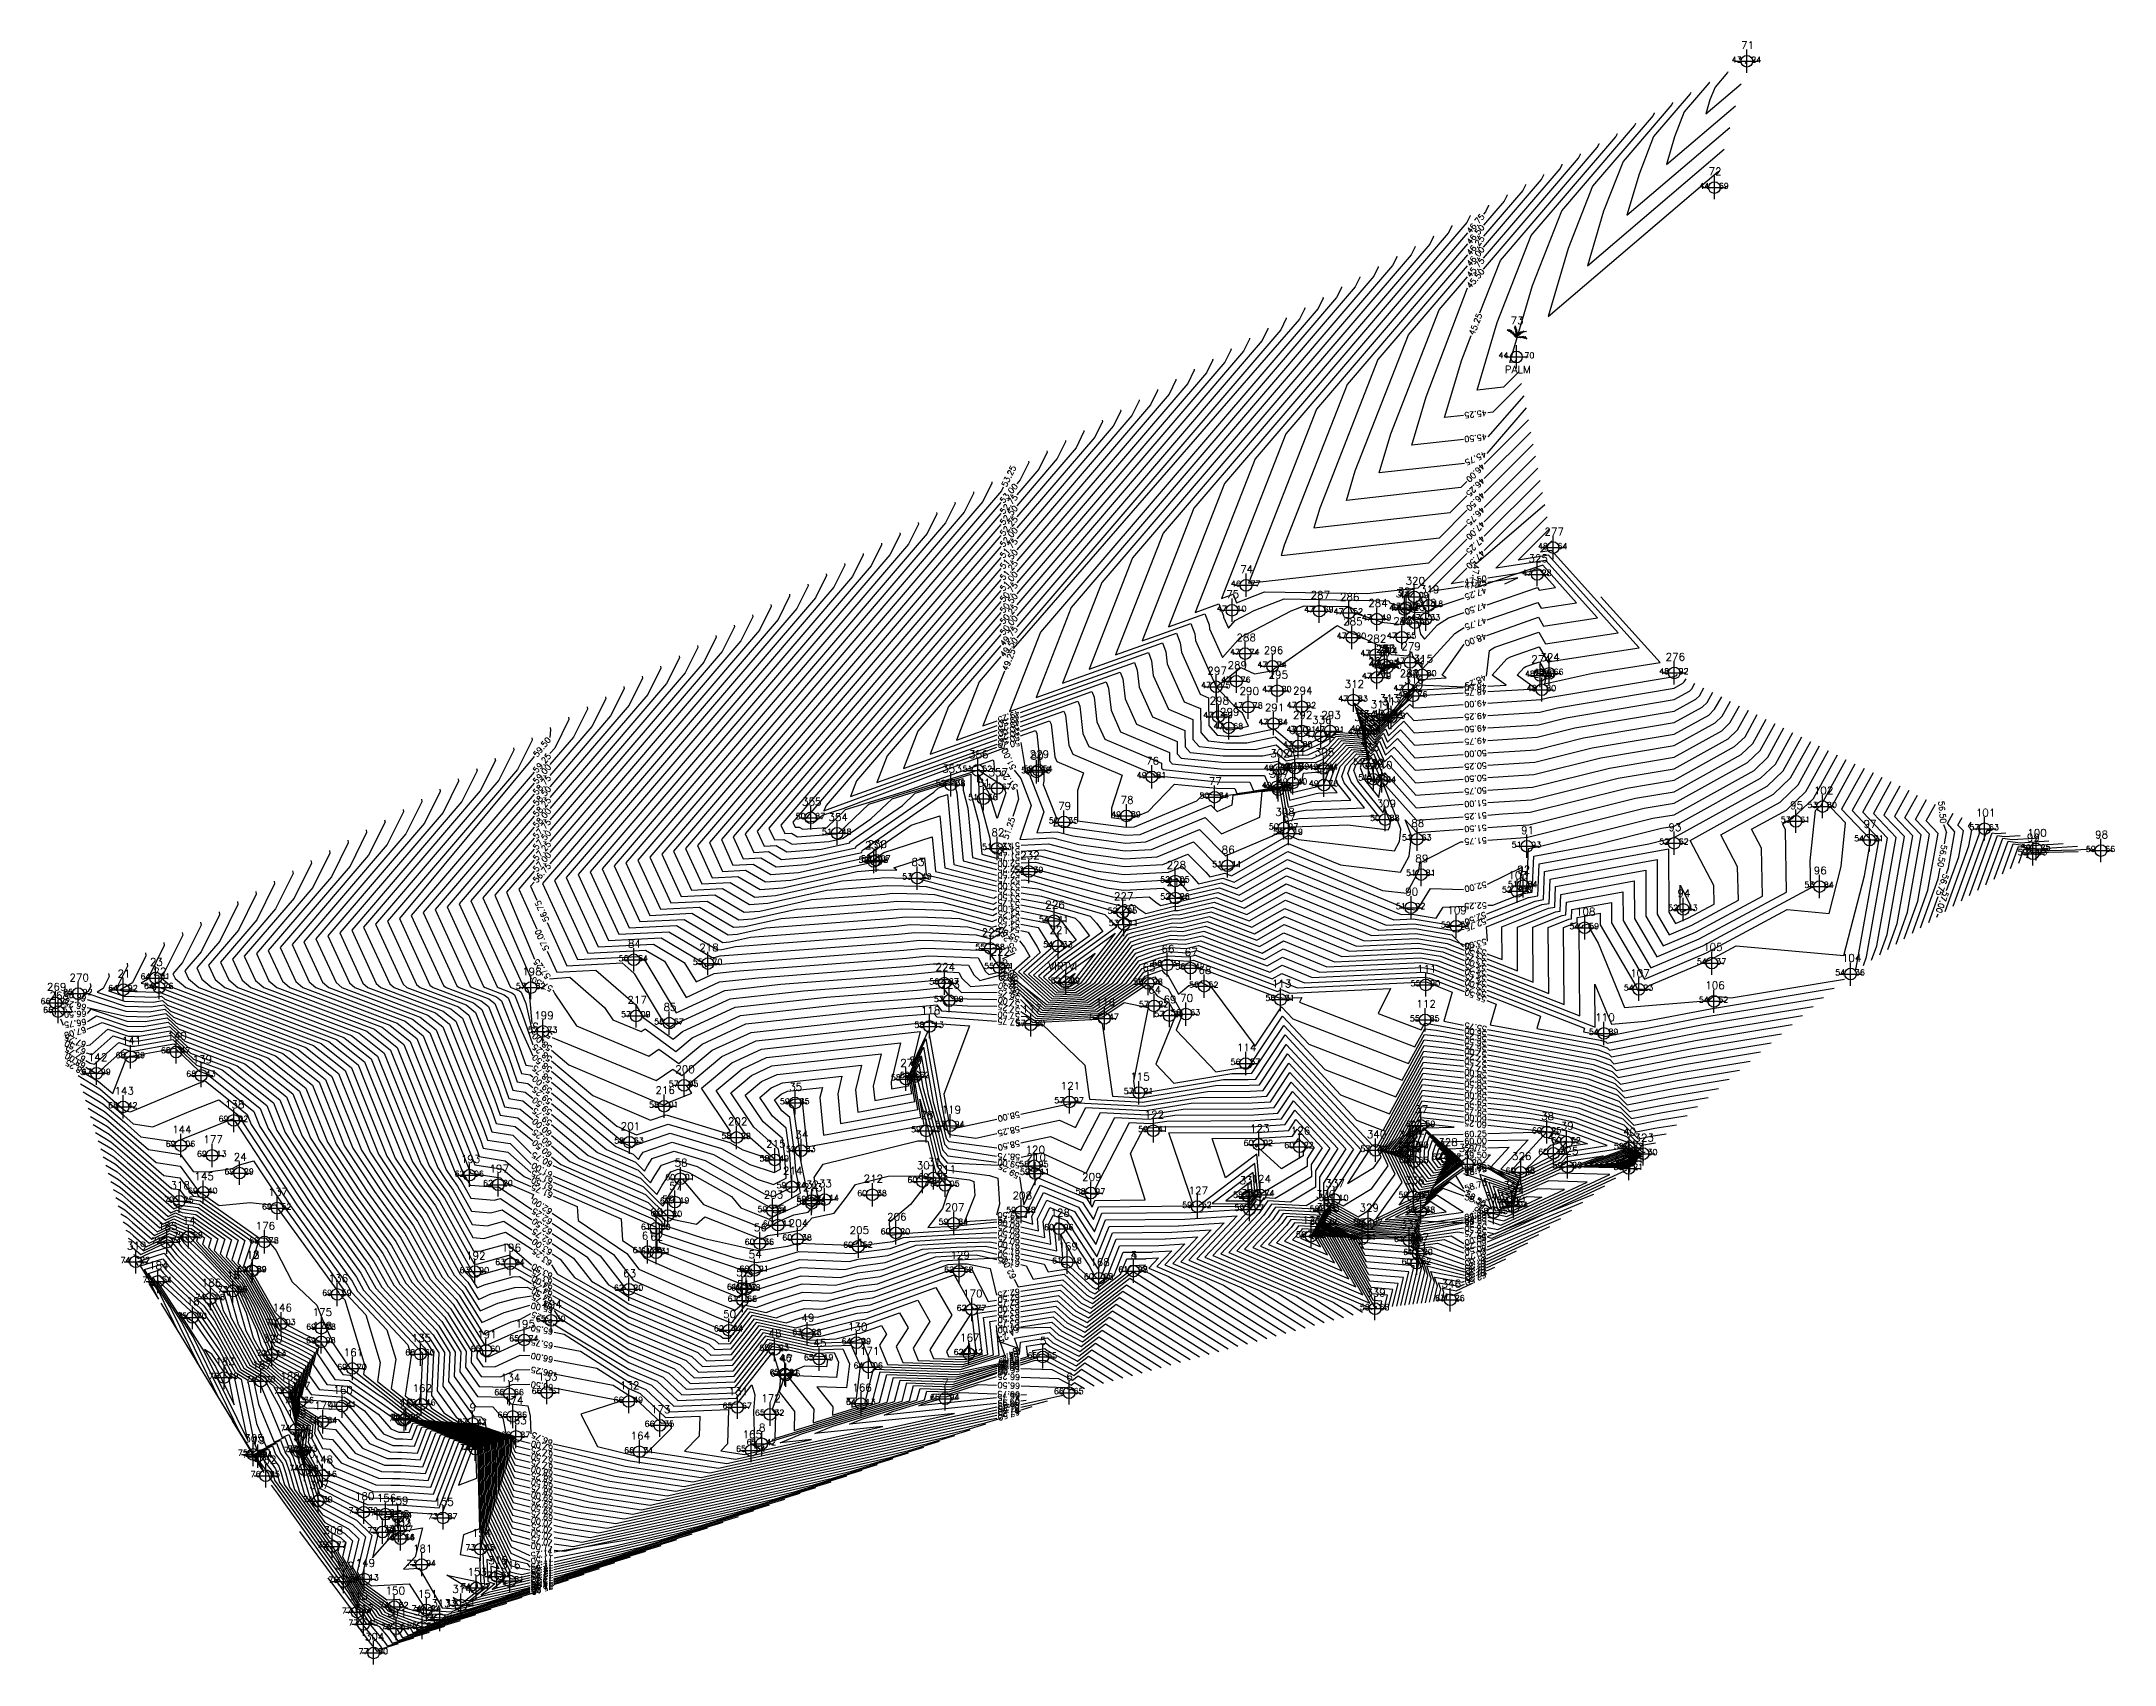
# Model space of a CAD drawing. Header units: millimetres. Extents: x 1412621 to 1412799, y 4931530 to 4931669.
import ezdxf
from ezdxf.enums import TextEntityAlignment as Align

# ---------------------------------------------------------------- set-up
doc = ezdxf.new("R2010")
doc.units = ezdxf.units.MM
doc.header["$PDMODE"] = 34
doc.header["$PDSIZE"] = 1
for name, color, linetype in [('CIVIL', 50, 'Continuous'), ('CIVIL-DRAW', 80, 'Continuous'), ('CIVIL-NONAME', 130, 'Continuous'), ('CIVIL-TEXT', 240, 'Continuous'), ('CIVIL-Z', 50, 'Continuous'), ('Tcontours0', 7, 'Continuous'), ('Tcontours1', 7, 'Continuous'), ('Tcontours2', 7, 'Continuous'), ('Tcontours3', 7, 'Continuous')]:
    doc.layers.add(name, color=color, linetype=linetype)
doc.styles.add('CIVILCADMAIN', font='TXT.SHX')
doc.styles.get("Standard").update_dxf_attribs({"font": 'arial.ttf'})

# ---------------------------------------------------------------- blocks, each defined once
blk = doc.blocks.new('CIVIL-ZZ')
at = {"layer": 'CIVIL-DRAW'}
blk.add_point((0, 0), dxfattribs=at)
at = {"layer": 'CIVIL-NONAME'}
blk.add_attdef('NAME', text='', height=1.8, dxfattribs=at).set_placement((0, 2.1), align=Align.CENTER)
at = {"layer": 'CIVIL-TEXT', "flags": 8}
blk.add_attdef('TEXT', text='', height=2, dxfattribs=at).set_placement((0.2, -3.3), align=Align.CENTER)
at = {"layer": 'CIVIL-Z'}
blk.add_attdef('Z1', text='', height=1.6, dxfattribs=at).set_placement((-0.75, -0.225), align=Align.RIGHT)
blk.add_attdef('Z2', (0.75, -0.225), '', height=1.6, dxfattribs=at)
blk = doc.blocks.new('CIVIL-MA')
at = {"layer": 'CIVIL-DRAW'}
for points in [[(-0.029766, 3.39168), (-0.211154, 3.923261), (-0.275935, 3.858434), (-0.586886, 4.325189), (-0.651667, 4.273327), (-0.923749, 4.532635), (-0.949662, 4.467808), (-1.247656, 4.675254), (-1.325394, 4.623393), (-1.571563, 4.675254), (-1.532694, 4.584496), (-1.597476, 4.584496), (-1.33835, 4.532635), (-1.390175, 4.467808), (-0.910793, 4.286292), (-1.001487, 4.221465), (-0.560973, 4.03995), (-0.586886, 3.975123), (-0.211154, 3.650988), (-0.301848, 3.625057), (-0.029766, 3.39168)], [(0.009103, 3.469472), (-0.01681, 3.741746), (0.060928, 3.72878), (-0.081591, 4.117742), (0.009103, 4.091811), (-0.146372, 4.428912), (-0.068635, 4.441877), (-0.185241, 4.753047), (-0.094547, 4.727116), (-0.250023, 4.999389), (-0.146372, 4.960493), (-0.340717, 5.154974), (-0.237066, 5.129043), (-0.237066, 5.349455), (-0.159329, 5.038285), (-0.133416, 5.154974), (-0.029766, 4.649323), (0.022059, 4.727116), (0.035015, 4.260362), (0.099797, 4.325189), (0.099797, 3.767676), (0.177534, 3.793607), (0.035015, 3.521334)], [(0.112753, 3.469472), (0.371879, 3.780642), (0.281185, 3.780642), (0.605092, 4.156638), (0.488485, 4.156638), (0.799436, 4.312223), (0.734654, 4.338154), (1.265862, 4.37705), (1.149255, 4.402981), (1.745244, 4.390015), (1.032649, 4.260362), (1.123343, 4.221465), (0.682829, 4.052915), (0.734654, 4.001054), (0.125709, 3.443542)], [(0.125709, 3.365749), (0.579179, 3.443542), (0.514398, 3.508369), (0.825348, 3.482438), (0.760567, 3.534299), (1.136299, 3.482438), (1.084474, 3.547265), (1.486119, 3.417611), (1.473162, 3.495403), (1.797069, 3.08051), (1.44725, 3.287957), (1.44725, 3.197199), (1.071518, 3.352784), (1.110387, 3.262026), (0.708742, 3.365749), (0.760567, 3.274991), (0.086841, 3.326853)]]:
    blk.add_lwpolyline(points, dxfattribs=at)
blk.add_point((0, 0), dxfattribs=at)
blk.add_point((0, 0), dxfattribs=at)
at = {"layer": 'CIVIL-NONAME'}
blk.add_attdef('NAME', text='', height=1.8, dxfattribs=at).set_placement((0, 5.6), align=Align.CENTER)
at = {"layer": 'CIVIL-TEXT', "flags": 8}
blk.add_attdef('TEXT', text='', height=2, dxfattribs=at).set_placement((0.2, -3), align=Align.CENTER)
at = {"layer": 'CIVIL-Z'}
blk.add_attdef('Z1', text='', height=1.6, dxfattribs=at).set_placement((-1.35, -0.225), align=Align.RIGHT)
blk.add_attdef('Z2', (1.35, -0.225), '', height=1.6, dxfattribs=at)

msp = doc.modelspace()

# ---------------------------------------------------------------- linework, layer by layer
at = {"layer": 'Tcontours0'}
for points in [[(1412747.74, 4931640.54), (1412746.4, 4931639.2), (1412744.14, 4931638.94), (1412745.85, 4931644.73), (1412748.76, 4931652.18), (1412756.02, 4931660.66), (1412756.15, 4931660.93), (1412756.15, 4931660.95)], [(1412724.62, 4931643.39), (1412724.63, 4931643.31), (1412724.12, 4931642.27), (1412704.68, 4931619.59)], [(1412693.08, 4931625.83), (1412693.1, 4931625.69), (1412692.21, 4931623.89), (1412670.17, 4931598.16), (1412672.37, 4931593.38), (1412676.17, 4931593.57), (1412679.5, 4931591.6), (1412680.06, 4931591.65), (1412681.88, 4931592.05), (1412694.31, 4931593), (1412695.57, 4931593.13), (1412697.2, 4931593.09), (1412700.49, 4931592.95), (1412702.52, 4931592.42), (1412703.08, 4931592.78)], [(1412703.32, 4931617.99), (1412696.22, 4931609.7), (1412694.98, 4931606.52), (1412703.01, 4931609.4)], [(1412745.05, 4931607.85), (1412749.19, 4931608.12), (1412753.25, 4931609.13), (1412761.03, 4931610.44), (1412763.43, 4931611.77), (1412763.84, 4931612.17), (1412764.33, 4931613.04)], [(1412704.99, 4931610.1), (1412708.71, 4931611.43), (1412708.85, 4931611.07), (1412709.14, 4931608.51), (1412709.49, 4931607.74), (1412713.73, 4931605.94), (1412712.81, 4931603.1), (1412712.8, 4931602.31), (1412714.07, 4931602.14), (1412714.3, 4931602.15), (1412715.93, 4931602.83), (1412718.19, 4931605.17), (1412721.79, 4931604.81), (1412723.37, 4931604.8), (1412723.55, 4931604.37), (1412727.03, 4931604.84), (1412727.84, 4931605.03), (1412728.05, 4931603.79), (1412730.33, 4931604.36), (1412730.5, 4931604.39), (1412732.13, 4931604.45), (1412731.57, 4931605.15), (1412731.5, 4931605.33), (1412731.97, 4931606.63), (1412733.4, 4931608.15), (1412734.62, 4931608.06), (1412734.63, 4931609.16), (1412735.21, 4931608.47), (1412735.93, 4931609.19), (1412736.37, 4931608.2), (1412737.3, 4931609.09), (1412738.79, 4931607.43), (1412742.46, 4931607.69), (1412742.95, 4931607.72)], [(1412661.55, 4931608.27), (1412661.58, 4931608.07), (1412660.31, 4931605.5), (1412649.73, 4931593.16), (1412652.1, 4931588.01), (1412652.43, 4931587.73), (1412656.83, 4931586.07), (1412657.73, 4931585.35), (1412660.23, 4931579.11), (1412660.79, 4931577.51), (1412662.14, 4931577.3), (1412663.2, 4931576.41)], [(1412779.59, 4931605.37), (1412778.09, 4931602.65), (1412780.03, 4931600.6)], [(1412777.93, 4931590.07), (1412778.38, 4931591.32), (1412780.03, 4931600.6)], [(1412630.01, 4931590.71), (1412630.06, 4931590.45), (1412628.92, 4931588.15), (1412627.82, 4931587.52), (1412628.14, 4931587.41), (1412631.03, 4931587.33), (1412631.28, 4931587.38), (1412631.43, 4931587.24), (1412643.76, 4931582.59), (1412646.56, 4931580.36), (1412649.26, 4931573.63), (1412651.29, 4931570.53), (1412653.37, 4931567.66), (1412655.96, 4931563), (1412657.15, 4931561.73), (1412658.85, 4931559.01), (1412660.77, 4931559.88), (1412661.99, 4931560.21), (1412662.97, 4931560.5)], [(1412704.92, 4931591.75), (1412705.36, 4931591.19), (1412705.79, 4931590.39), (1412704.41, 4931589.17), (1412707.44, 4931586.42), (1412710.59, 4931586.59), (1412712.91, 4931588.13), (1412714.88, 4931590.67), (1412716.06, 4931591.09), (1412717.81, 4931591.52), (1412719.13, 4931591.45), (1412720.42, 4931591.74), (1412726.14, 4931589.59), (1412727.46, 4931590.34), (1412730.62, 4931589.05), (1412739.45, 4931589.46), (1412740.42, 4931589.29), (1412743.02, 4931588.28)], [(1412744.98, 4931587.52), (1412753.34, 4931584.25), (1412753.25, 4931583.93), (1412754.9, 4931583.62), (1412754.94, 4931583.62), (1412755.05, 4931583.57), (1412755.09, 4931583.54), (1412763.82, 4931585.24), (1412773.83, 4931586.89)], [(1412742.96, 4931576.63), (1412739.37, 4931577.04), (1412738.5, 4931575.46), (1412737.11, 4931573.75)], [(1412745.05, 4931574.61), (1412748.5, 4931574.69), (1412746.17, 4931572.16), (1412747.78, 4931571.58), (1412747.76, 4931571.35), (1412749.37, 4931572.07), (1412751.22, 4931573), (1412751.83, 4931573.66), (1412755.28, 4931574.18), (1412752.09, 4931575.36), (1412750.35, 4931575.74), (1412749.52, 4931575.89), (1412745.04, 4931576.4)], [(1412625.53, 4931576), (1412626.91, 4931575.17), (1412628.4, 4931573.89), (1412632.25, 4931570.52), (1412632.94, 4931570.42), (1412633.51, 4931569.64), (1412634.72, 4931569.46), (1412639.7, 4931565.96), (1412638.94, 4931563.58), (1412639.1, 4931563.4), (1412639.12, 4931563.38), (1412641.12, 4931559.89), (1412641.97, 4931559.09), (1412642.06, 4931558.87), (1412643.71, 4931557.98), (1412645.04, 4931557.35), (1412645.07, 4931557.33), (1412645.06, 4931557.28), (1412646.93, 4931554.56), (1412647.6, 4931554.51), (1412650.04, 4931552.8), (1412650.39, 4931552.6), (1412652.49, 4931550.93), (1412652.78, 4931550.75), (1412658.13, 4931549.53), (1412660.26, 4931548.79), (1412660.37, 4931544.8), (1412661.47, 4931542.5), (1412662.98, 4931542.14)], [(1412664.8, 4931575.06), (1412667.18, 4931573.08), (1412672.66, 4931570.68), (1412674.36, 4931568.99), (1412674.92, 4931569.97), (1412675.83, 4931571.36), (1412675.85, 4931571.37), (1412675.89, 4931571.36), (1412676.03, 4931571.28), (1412677.84, 4931569.13), (1412683.14, 4931567.03), (1412684.13, 4931567.61), (1412685.59, 4931568.26), (1412686.81, 4931568.49), (1412687.61, 4931569.38), (1412687.7, 4931569.52), (1412687.31, 4931571.45), (1412688.1, 4931572.58), (1412696.21, 4931574.59), (1412696.87, 4931574.6), (1412697.07, 4931574.56), (1412697.71, 4931571.89), (1412698.56, 4931570.9), (1412698.9, 4931570.86), (1412698.96, 4931570.84), (1412698.97, 4931570.63), (1412698.72, 4931570.01), (1412698.33, 4931568.8), (1412697.07, 4931567.16), (1412699.31, 4931567.29), (1412702.97, 4931567.66)], [(1412725.12, 4931574.31), (1412725.41, 4931574.32), (1412728.63, 4931574.52), (1412728.82, 4931574.79), (1412729.5, 4931574.06), (1412729.22, 4931573.62), (1412729.22, 4931573.3), (1412727.37, 4931572.19), (1412725.43, 4931573.97), (1412725.41, 4931574.21), (1412725.21, 4931574.06), (1412725.12, 4931574.31)], [(1412737.11, 4931573.75), (1412737.98, 4931573.02), (1412738.71, 4931571.5), (1412739.39, 4931570.62), (1412740.43, 4931570.83), (1412742.89, 4931572.72), (1412741.01, 4931574.51), (1412742.95, 4931574.56)], [(1412753.34, 4931572.5), (1412757.15, 4931572.41), (1412758.08, 4931573.34), (1412757.16, 4931573.87), (1412753.34, 4931572.5)], [(1412705.03, 4931567.21), (1412706.56, 4931566.88), (1412706.46, 4931567.9), (1412707.25, 4931569.52), (1412709.63, 4931568.53), (1412711.45, 4931565.72), (1412712.28, 4931567.82), (1412719.08, 4931567.88), (1412719.09, 4931567.88), (1412723.58, 4931568.16), (1412720.11, 4931564.49), (1412727.09, 4931561.5), (1412731.03, 4931559.01)], [(1412745.01, 4931566.39), (1412754.14, 4931570.03)], [(1412737.25, 4931560.43), (1412737.82, 4931562.87), (1412734.85, 4931563.12), (1412733.05, 4931566.27), (1412730.87, 4931567.31), (1412731.09, 4931567.97), (1412731.34, 4931568.16), (1412732.55, 4931567.51), (1412734.55, 4931566.86), (1412736.46, 4931566.8), (1412738.67, 4931566.96), (1412739.16, 4931566.07), (1412741.9, 4931566.46), (1412742.99, 4931565.8)], [(1412632.36, 4931559), (1412634.65, 4931555.25), (1412632.17, 4931560.3), (1412630.29, 4931563.23), (1412631.3, 4931563.55), (1412631.55, 4931563.24), (1412632.86, 4931561.96), (1412634.76, 4931560.2), (1412636.06, 4931558.31), (1412637.95, 4931554.88), (1412639.28, 4931554.06), (1412639.7, 4931552.02), (1412641.05, 4931548.77), (1412641.95, 4931549.19), (1412642.45, 4931547.87), (1412642.66, 4931547.57), (1412643.07, 4931546.32), (1412643.64, 4931544.29), (1412645.39, 4931541.88), (1412647.08, 4931540.97), (1412647.75, 4931540.32), (1412647.32, 4931538.51), (1412648.19, 4931536.96), (1412648.61, 4931536.26), (1412650.89, 4931534.6), (1412650.98, 4931534.46), (1412651.37, 4931534.29), (1412652.32, 4931533.93), (1412653.89, 4931533.51), (1412655, 4931533.45), (1412655.05, 4931533.47), (1412662.99, 4931535.87)], [(1412665.03, 4931560.04), (1412665.43, 4931559.46), (1412671.44, 4931555.59), (1412674.37, 4931554.34), (1412675.99, 4931552.82), (1412680.62, 4931553), (1412683.63, 4931556.84), (1412683.74, 4931556.99), (1412684.25, 4931556.87), (1412687.65, 4931556.11), (1412688.3, 4931556.14), (1412688.46, 4931555.78), (1412688.39, 4931555.21), (1412686.49, 4931555.29), (1412684.84, 4931554.57), (1412684.31, 4931553.07), (1412685.64, 4931551.4), (1412685.6, 4931549.75), (1412693.57, 4931552.2), (1412694.13, 4931554.31), (1412699.41, 4931554.15), (1412703, 4931555.29)], [(1412705, 4931555.92), (1412705.63, 4931556.12), (1412705.53, 4931556.98), (1412707.21, 4931557.25), (1412707.54, 4931556.95), (1412709.88, 4931555.72), (1412711.12, 4931556.68), (1412714.6, 4931554.49)], [(1412665.02, 4931541.64), (1412665.83, 4931541.45), (1412668.86, 4931540.99), (1412682.2, 4931543.93), (1412687.26, 4931545.1), (1412691.43, 4931546.36)], [(1412665.01, 4931536.47), (1412664.95, 4931536.46)]]:
    msp.add_lwpolyline(points, dxfattribs=at)
at = {"layer": 'Tcontours1'}
for points in [[(1412762.46, 4931664.46), (1412762.46, 4931664.45), (1412762.4, 4931664.33), (1412759.26, 4931660.67), (1412758.01, 4931657.46), (1412756.97, 4931653.93), (1412765.79, 4931661.45)], [(1412744.68, 4931651.19), (1412749.64, 4931656.98), (1412749.85, 4931657.4), (1412749.84, 4931657.43)], [(1412743.54, 4931653.92), (1412743.54, 4931653.88), (1412743.26, 4931653.3), (1412727.74, 4931635.19), (1412722.24, 4931621.09), (1412723.22, 4931621.44), (1412723.5, 4931620.72), (1412725.9, 4931621.66), (1412734.7, 4931621.5), (1412739.08, 4931621.99), (1412743.26, 4931626.16)], [(1412737.23, 4931650.41), (1412737.24, 4931650.35), (1412736.88, 4931649.63), (1412717.23, 4931626.69), (1412713.15, 4931616.24), (1412718.38, 4931618.11), (1412718.7, 4931617.28), (1412718.79, 4931616.48), (1412720.41, 4931612.87), (1412721.11, 4931612.57), (1412721.13, 4931610.2), (1412721.86, 4931609.36), (1412722.71, 4931609.28), (1412723.72, 4931609.27), (1412726.75, 4931609.92), (1412728.66, 4931608.27), (1412728.78, 4931608.29), (1412728.97, 4931608.29), (1412730.75, 4931609.13), (1412731.5, 4931609.53), (1412731.61, 4931609.65), (1412734.37, 4931609.45), (1412734.37, 4931609.55), (1412733.63, 4931612.11), (1412735.58, 4931610.51), (1412735.69, 4931610.37), (1412736.02, 4931610.7), (1412736.57, 4931611.1), (1412736.9, 4931611.41), (1412738.33, 4931613.17), (1412739.27, 4931614.15), (1412741.48, 4931614.28), (1412741.14, 4931614.52), (1412743.02, 4931617.17)], [(1412743.26, 4931631.11), (1412742.74, 4931630.6), (1412732.95, 4931629.49), (1412733.69, 4931632.01), (1412738.25, 4931643.68), (1412743.32, 4931649.6)], [(1412730.92, 4931646.9), (1412730.93, 4931646.83), (1412730.5, 4931645.95), (1412706.73, 4931618.2), (1412704.06, 4931611.38), (1412713.55, 4931614.77), (1412713.77, 4931614.18), (1412713.97, 4931612.49), (1412714.95, 4931610.3), (1412718.43, 4931608.83), (1412718.44, 4931607.77), (1412718.77, 4931607.39), (1412722.25, 4931607.04), (1412726.44, 4931607.01), (1412727.06, 4931607.15), (1412727.46, 4931606.81), (1412728.6, 4931607.03), (1412730.36, 4931607.06), (1412730.9, 4931607.32), (1412731.13, 4931607.44), (1412732.5, 4931608.9), (1412734.5, 4931608.75), (1412734.51, 4931609.71), (1412734.25, 4931610.6), (1412734.93, 4931610.04), (1412735.45, 4931609.42), (1412736.62, 4931610.6), (1412736.69, 4931610.43), (1412738.38, 4931612.02), (1412738.67, 4931611.7), (1412739.38, 4931611.75), (1412742.95, 4931611.98)], [(1412718.31, 4931639.87), (1412718.32, 4931639.78), (1412717.74, 4931638.6), (1412704.68, 4931623.36)], [(1412712, 4931636.36), (1412712.02, 4931636.26), (1412711.36, 4931634.92), (1412704.68, 4931627.13)], [(1412748.54, 4931636.39), (1412744.74, 4931632.6)], [(1412705.7, 4931632.85), (1412705.71, 4931632.74), (1412704.97, 4931631.24), (1412704.68, 4931630.9)], [(1412744.74, 4931627.65), (1412749.34, 4931632.24)], [(1412699.39, 4931629.34), (1412699.41, 4931629.21), (1412698.59, 4931627.56), (1412674.26, 4931599.16), (1412675.92, 4931595.54), (1412678.81, 4931595.68), (1412681.33, 4931594.19), (1412682.68, 4931594.29), (1412687.1, 4931595.27), (1412693.38, 4931595.75), (1412694.02, 4931595.81), (1412696.51, 4931595.76), (1412697.62, 4931595.71), (1412702.66, 4931594.39), (1412702.96, 4931594.58)], [(1412703.32, 4931629.31), (1412678.34, 4931600.16), (1412679.48, 4931597.69), (1412681.44, 4931597.79), (1412683.15, 4931596.78), (1412685.31, 4931596.94), (1412692.33, 4931598.49), (1412692.45, 4931598.5), (1412692.46, 4931598.5), (1412692.58, 4931598.49), (1412692.48, 4931598.57), (1412692.49, 4931598.75), (1412693.29, 4931599.31), (1412697.44, 4931600.66), (1412697.72, 4931597.69), (1412702.95, 4931596.46)], [(1412744.98, 4931617.91), (1412749.39, 4931619.48), (1412749.82, 4931618.71), (1412754.44, 4931619.43), (1412750.01, 4931624.35), (1412745.74, 4931623.69), (1412750.14, 4931628.09)], [(1412703.32, 4931625.54), (1412682.43, 4931601.15), (1412683.03, 4931599.85), (1412684.07, 4931599.9), (1412684.98, 4931599.37), (1412687.93, 4931599.59), (1412690.37, 4931600.13), (1412690.38, 4931600.21), (1412694.88, 4931603.34), (1412695.99, 4931604.39), (1412700.07, 4931605.66), (1412700.08, 4931604.66), (1412700.49, 4931603.12), (1412700.89, 4931598.87), (1412702.95, 4931598.33)], [(1412686.78, 4931622.31), (1412686.8, 4931622.16), (1412685.83, 4931620.21), (1412666.08, 4931597.16), (1412668.81, 4931591.22), (1412673.54, 4931591.46), (1412676.19, 4931589.89), (1412677.2, 4931588.21), (1412678.76, 4931588.93), (1412680.56, 4931589.13), (1412695.23, 4931590.26), (1412697.13, 4931590.45), (1412697.89, 4931590.43), (1412701.37, 4931590.28), (1412702.01, 4931589.11), (1412702.29, 4931588.85), (1412703.22, 4931589.07)], [(1412703.32, 4931621.76), (1412686.52, 4931602.15), (1412686.59, 4931602.01), (1412686.7, 4931602.01), (1412686.8, 4931601.95), (1412687.5, 4931602.01), (1412688.04, 4931602.52), (1412689.81, 4931603.07), (1412703.55, 4931608.26)], [(1412680.47, 4931618.8), (1412680.5, 4931618.64), (1412679.45, 4931616.53), (1412664.68, 4931599.3)], [(1412674.16, 4931615.29), (1412674.19, 4931615.12), (1412673.07, 4931612.86), (1412664.68, 4931603.07)], [(1412735.61, 4931614.42), (1412736.2, 4931615.4), (1412738.2, 4931615.58), (1412736.41, 4931615.19), (1412735.61, 4931614.42)], [(1412735.94, 4931614.95), (1412736.2, 4931615.39), (1412737.1, 4931615.48), (1412736.3, 4931615.3), (1412735.94, 4931614.95)], [(1412745.05, 4931612.12), (1412749.6, 4931612.41), (1412750.27, 4931612.58), (1412761.03, 4931614.39), (1412761.21, 4931614.48), (1412761.24, 4931614.51), (1412761.27, 4931614.58)], [(1412667.86, 4931611.78), (1412667.89, 4931611.59), (1412666.69, 4931609.18), (1412664.68, 4931606.84)], [(1412745.02, 4931596.6), (1412748, 4931598.04), (1412747.73, 4931596.14), (1412748.38, 4931596.25), (1412748.53, 4931599.66), (1412749.68, 4931599.87), (1412759.19, 4931602.24), (1412761.03, 4931602.55), (1412767.87, 4931606.35), (1412769.05, 4931607.47), (1412770.43, 4931609.98)], [(1412745.05, 4931603.59), (1412745.53, 4931603.62), (1412748.78, 4931603.83), (1412756.22, 4931605.68), (1412761.03, 4931606.49), (1412765.65, 4931609.06), (1412766.44, 4931609.82), (1412767.38, 4931611.51)], [(1412745.02, 4931591.7), (1412744.93, 4931592.95), (1412749.68, 4931594.84), (1412750.3, 4931594.94), (1412750.39, 4931597.03), (1412759.55, 4931598.71), (1412759.57, 4931594.02), (1412760.59, 4931592.26), (1412762.52, 4931593.08), (1412766.52, 4931595.23), (1412766.46, 4931598.08), (1412765.03, 4931600.82), (1412770.09, 4931603.63), (1412771.65, 4931605.12), (1412773.48, 4931608.44)], [(1412704.45, 4931606.36), (1412705.02, 4931605.66), (1412705.92, 4931603.34), (1412704.94, 4931600.42), (1412707.77, 4931600.57), (1412709.99, 4931599.98), (1412713.97, 4931599.44), (1412716.23, 4931599.57), (1412720.33, 4931601.27), (1412722.58, 4931599.01), (1412726.54, 4931600.71), (1412727.63, 4931601.34), (1412728.38, 4931601.5), (1412733.05, 4931601.67), (1412736.51, 4931601.26), (1412736.66, 4931601.52), (1412736.7, 4931601.86), (1412736.16, 4931603.24), (1412736.08, 4931602.74), (1412733.92, 4931605.43), (1412733.58, 4931606.34), (1412733.75, 4931606.83), (1412734.29, 4931607.4), (1412734.75, 4931607.36), (1412734.75, 4931607.78), (1412734.97, 4931607.52), (1412735.24, 4931607.79), (1412736.04, 4931605.98), (1412736.23, 4931606.15), (1412738.91, 4931603.15), (1412742.95, 4931603.44)], [(1412744.98, 4931589.3), (1412750.27, 4931587.23), (1412750.23, 4931592.89), (1412751.99, 4931593.59), (1412752.22, 4931593.63), (1412752.25, 4931594.41), (1412755.65, 4931595.03), (1412755.66, 4931593.29), (1412758.48, 4931588.46), (1412763.79, 4931590.71), (1412770.69, 4931594.41), (1412774.3, 4931594.08), (1412775.32, 4931598.12), (1412775.69, 4931601.85), (1412774.46, 4931603.15), (1412776.54, 4931606.91)], [(1412655.24, 4931604.75), (1412655.28, 4931604.54), (1412653.93, 4931601.83), (1412645.65, 4931592.16), (1412647.5, 4931588.13), (1412647.97, 4931587.73), (1412654.22, 4931585.37), (1412655.5, 4931584.35), (1412659.05, 4931575.49), (1412659.33, 4931574.66), (1412661.28, 4931574.36), (1412663.07, 4931572.57)], [(1412663.32, 4931605.24), (1412653.82, 4931594.16), (1412656.7, 4931587.89), (1412656.89, 4931587.73), (1412659.45, 4931586.77), (1412659.97, 4931586.35), (1412661.42, 4931582.73), (1412662.24, 4931580.35), (1412662.99, 4931580.24), (1412663.2, 4931580.07)], [(1412780.73, 4931591.92), (1412781.89, 4931595.13), (1412782.91, 4931600.88), (1412781.71, 4931602.15), (1412782.64, 4931603.84)], [(1412648.93, 4931601.24), (1412648.97, 4931601.02), (1412647.55, 4931598.15), (1412641.56, 4931591.16), (1412642.9, 4931588.24), (1412643.51, 4931587.73), (1412651.6, 4931584.68), (1412653.27, 4931583.35), (1412657.87, 4931571.86), (1412657.88, 4931571.82), (1412660.43, 4931571.42), (1412660.88, 4931571.03), (1412663.26, 4931570), (1412663.13, 4931569.58)], [(1412663.32, 4931601.47), (1412657.91, 4931595.16), (1412661.3, 4931587.77), (1412661.36, 4931587.73), (1412662.06, 4931587.46), (1412662.2, 4931587.35), (1412662.6, 4931586.35), (1412663.2, 4931583.72)], [(1412784.36, 4931596.04), (1412785.41, 4931598.94), (1412785.8, 4931601.16), (1412785.34, 4931601.65), (1412785.7, 4931602.3)], [(1412786.34, 4931595.62), (1412788.28, 4931600.99), (1412788.63, 4931600.94), (1412789.44, 4931601)], [(1412789.15, 4931597.47), (1412790.08, 4931600.06), (1412791.35, 4931599.88), (1412794.35, 4931600.08)], [(1412663.32, 4931597.7), (1412662, 4931596.16), (1412663.56, 4931592.75)], [(1412705.05, 4931598.43), (1412706.3, 4931598.49), (1412711.92, 4931597.01), (1412713.86, 4931596.75), (1412718.17, 4931596.99), (1412718.37, 4931597.07), (1412718.5, 4931596.93), (1412719.28, 4931596.02), (1412722.2, 4931596.7), (1412723.51, 4931596.21), (1412727.87, 4931598.7), (1412738.26, 4931594.43), (1412738.49, 4931594.44), (1412738.99, 4931594.36), (1412740.15, 4931596.22), (1412742.98, 4931596.13)], [(1412705.05, 4931596.36), (1412706.49, 4931596.19), (1412713.51, 4931594.15), (1412713.79, 4931593.86), (1412714.43, 4931593.43), (1412718.15, 4931594.35), (1412718.51, 4931594.33), (1412721.61, 4931595.05), (1412724.39, 4931594), (1412727.73, 4931595.91), (1412735.72, 4931592.64), (1412738.81, 4931592.78), (1412741.96, 4931592.26), (1412742.98, 4931591.22)], [(1412636.32, 4931594.22), (1412636.36, 4931593.97), (1412634.79, 4931590.8), (1412633.39, 4931589.16), (1412633.7, 4931588.48), (1412634.58, 4931587.73), (1412646.38, 4931583.29), (1412648.8, 4931581.36), (1412652.16, 4931572.96), (1412653.51, 4931570.91), (1412654.87, 4931569.01), (1412658.03, 4931563.34), (1412658.14, 4931563.23), (1412658.29, 4931562.98), (1412658.47, 4931563.06), (1412661.32, 4931563.84), (1412661.44, 4931563.85), (1412663.09, 4931562.9)], [(1412705.04, 4931594.31), (1412707.74, 4931593.73), (1412708.43, 4931593.53), (1412708.53, 4931593.43), (1412709.76, 4931591.79), (1412708.35, 4931590.77), (1412706.12, 4931588.79), (1412707.99, 4931587.1), (1412709.94, 4931587.2), (1412711.37, 4931588.15), (1412714.34, 4931591.98), (1412714.9, 4931592.17), (1412717.98, 4931592.94), (1412718.82, 4931592.89), (1412721.01, 4931593.4), (1412725.27, 4931591.79), (1412727.6, 4931593.13), (1412733.17, 4931590.84), (1412739.13, 4931591.12), (1412741.19, 4931590.78), (1412743.02, 4931590.06)], [(1412783.54, 4931593.77), (1412783.64, 4931594.06)], [(1412707.83, 4931588.42), (1412708.68, 4931589.17), (1412713.11, 4931592.38), (1412709.83, 4931588.17), (1412709.29, 4931587.81), (1412708.55, 4931587.77), (1412707.83, 4931588.42)], [(1412664.44, 4931590.84), (1412665.26, 4931589.06), (1412668.62, 4931589.23), (1412672.03, 4931586.26), (1412672.68, 4931585.17), (1412675.24, 4931583.3), (1412676.03, 4931583.97), (1412680.56, 4931586.05), (1412688.38, 4931586.91), (1412696.16, 4931587.51), (1412698.35, 4931587.73), (1412698.72, 4931587.23), (1412699.17, 4931586.8), (1412702.98, 4931586.72)], [(1412704.78, 4931587.66), (1412706.88, 4931585.75), (1412711.24, 4931585.98), (1412714.45, 4931588.11), (1412715.42, 4931589.37), (1412717.22, 4931590.01), (1412717.63, 4931590.11), (1412719.44, 4931590), (1412719.82, 4931590.09), (1412727.02, 4931587.38), (1412727.33, 4931587.56), (1412728.08, 4931587.25), (1412736.7, 4931587.65), (1412735.64, 4931585.52), (1412739.35, 4931584.1), (1412739.66, 4931584.67), (1412740.03, 4931584.63), (1412742.97, 4931584.09)], [(1412622.99, 4931587.29), (1412622.99, 4931587.29)], [(1412705.02, 4931586.23), (1412706.33, 4931585.08), (1412711.89, 4931585.37), (1412715.8, 4931587.97), (1412715.99, 4931587.93), (1412716.72, 4931587.01), (1412717.71, 4931586.45), (1412718.32, 4931585.38), (1412716.61, 4931581.16), (1412718.15, 4931579.54), (1412723.1, 4931580.35), (1412724.44, 4931580.36), (1412724.84, 4931580.38), (1412727.57, 4931584.47), (1412731.07, 4931580.7), (1412737.17, 4931578.35), (1412739.59, 4931582.76), (1412742.4, 4931582.45), (1412742.97, 4931582.34)], [(1412625.01, 4931586.72), (1412628.33, 4931585.71), (1412630.33, 4931585.65), (1412631.68, 4931585.89), (1412632.41, 4931585.19), (1412641.15, 4931581.89), (1412644.33, 4931579.36), (1412646.35, 4931574.31), (1412649.08, 4931570.16), (1412651.86, 4931566.3), (1412653.89, 4931562.66), (1412656.16, 4931560.23), (1412658.44, 4931556.59), (1412658.41, 4931555.99), (1412658.94, 4931555.26), (1412659.95, 4931555.23), (1412662.12, 4931556.22), (1412662.97, 4931556.2)], [(1412622.99, 4931583.59), (1412622.99, 4931583.59)], [(1412625.01, 4931584.17), (1412626.3, 4931584.74), (1412628.51, 4931584), (1412629.64, 4931583.97), (1412632.07, 4931584.4), (1412633.39, 4931583.14), (1412638.54, 4931581.2), (1412642.1, 4931578.36), (1412643.45, 4931574.98), (1412646.87, 4931569.78), (1412650.36, 4931564.94), (1412651.82, 4931562.31), (1412655.17, 4931558.73), (1412656.57, 4931556.49), (1412656.48, 4931554.38), (1412658.31, 4931551.82), (1412659.8, 4931551.78), (1412660.63, 4931550.82), (1412660.89, 4931549.52), (1412661.71, 4931549.24), (1412661.71, 4931549.07), (1412661.76, 4931548.98), (1412662.98, 4931548.68)], [(1412664.8, 4931582.37), (1412666.3, 4931581.12), (1412674.09, 4931577.79), (1412674.44, 4931577.64), (1412674.75, 4931577.86), (1412676.83, 4931578.69), (1412676.42, 4931579.31), (1412679.42, 4931581.82), (1412682.36, 4931583.17), (1412696.19, 4931584.69), (1412697.09, 4931584.76), (1412697.34, 4931584.79), (1412697.42, 4931584.68), (1412700.63, 4931584.46), (1412698.42, 4931578.58), (1412698.88, 4931576.04), (1412698.93, 4931575.88), (1412698.95, 4931575.77), (1412698.97, 4931575.74), (1412699.41, 4931575.68), (1412702.97, 4931576.45)], [(1412745.03, 4931583.7), (1412753.99, 4931582.05), (1412754.37, 4931581.96), (1412755.5, 4931581.55), (1412755.85, 4931581.2), (1412762.55, 4931582.5), (1412770.23, 4931583.77)], [(1412623.1, 4931582), (1412623.1, 4931582)], [(1412624.9, 4931580.91), (1412625.83, 4931580.35), (1412625.88, 4931580.31), (1412625.93, 4931580.42), (1412628.2, 4931582.46), (1412628.7, 4931582.29), (1412628.95, 4931582.28), (1412632.46, 4931582.91), (1412634.38, 4931581.08), (1412635.92, 4931580.5), (1412639.86, 4931577.36), (1412640.54, 4931575.66), (1412644.66, 4931569.4), (1412648.85, 4931563.58), (1412649.75, 4931561.97), (1412654.18, 4931557.22), (1412654.7, 4931556.39), (1412654.54, 4931552.77), (1412655.59, 4931551.29), (1412656.86, 4931550.46), (1412658.07, 4931550.18), (1412661.23, 4931549.09), (1412661.26, 4931547.65), (1412661.66, 4931546.82), (1412662.98, 4931546.5)], [(1412664.8, 4931578.72), (1412670.32, 4931574.1), (1412671.8, 4931573.45), (1412672.26, 4931572.99), (1412672.41, 4931573.26), (1412672.66, 4931573.63), (1412675.15, 4931574.48), (1412678.69, 4931573.42), (1412682.43, 4931571.32), (1412683.85, 4931570.84), (1412684.93, 4931571.39), (1412684.81, 4931573.26), (1412684.6, 4931574.79), (1412682.96, 4931576.23), (1412681.42, 4931578.51), (1412682.8, 4931579.67), (1412684.15, 4931580.29), (1412691.38, 4931581.08), (1412690.86, 4931578.96), (1412691.05, 4931577.06), (1412695.94, 4931577.96), (1412695.61, 4931580), (1412696.49, 4931581.89), (1412697.08, 4931578.55), (1412697.89, 4931575.65), (1412698.33, 4931573.83), (1412698.77, 4931573.32), (1412702.96, 4931572.76)], [(1412745.03, 4931581.96), (1412753.08, 4931580.47), (1412753.8, 4931580.31), (1412755.94, 4931579.52), (1412756.61, 4931578.86), (1412761.28, 4931579.77), (1412766.63, 4931580.65)], [(1412705.03, 4931576.89), (1412709.11, 4931577.76), (1412709.26, 4931577.69), (1412709.35, 4931577.88), (1412715.6, 4931577.55), (1412720.32, 4931578.32), (1412724.76, 4931578.34), (1412726.11, 4931578.43), (1412727.99, 4931581.25), (1412734.89, 4931573.8), (1412733.03, 4931570.93), (1412735.28, 4931572.31), (1412735.92, 4931573.19), (1412735.67, 4931573.71), (1412735.59, 4931573.77), (1412735.71, 4931573.93), (1412739.51, 4931580.85), (1412742.96, 4931580.51)], [(1412745.04, 4931580.19), (1412752.17, 4931578.89), (1412753.23, 4931578.66), (1412756.38, 4931577.49), (1412757.37, 4931576.52), (1412760.01, 4931577.03), (1412763.03, 4931577.53)], [(1412624.67, 4931578.78), (1412626.37, 4931577.76), (1412628.21, 4931576.18), (1412629.63, 4931574.94), (1412632.59, 4931574.5), (1412633.22, 4931574.76), (1412637.49, 4931576.47), (1412637.63, 4931576.36), (1412637.64, 4931576.33), (1412642.45, 4931569.02), (1412647.34, 4931562.23), (1412647.68, 4931561.63), (1412650.7, 4931558.39), (1412651.46, 4931555.87), (1412651.08, 4931553.35), (1412653.24, 4931551.64), (1412654.82, 4931550.6), (1412658.1, 4931549.85), (1412660.74, 4931548.94), (1412660.81, 4931546.22), (1412661.57, 4931544.66), (1412662.98, 4931544.32)], [(1412705.04, 4931572.48), (1412705.83, 4931572.38), (1412706.2, 4931572.25), (1412710.01, 4931570.48), (1412710.99, 4931570.07), (1412711.04, 4931569.99), (1412711.07, 4931570.05), (1412711.53, 4931570.05), (1412711.4, 4931570.48), (1412714.35, 4931576.16), (1412716.16, 4931576.07), (1412717.53, 4931576.29), (1412725.09, 4931576.33), (1412727.37, 4931576.47), (1412728.4, 4931578.02), (1412732.19, 4931573.93), (1412730.62, 4931571.49), (1412730.64, 4931569.72), (1412729.47, 4931569.02), (1412726.52, 4931569.17), (1412725.84, 4931568.19), (1412722.85, 4931565.03), (1412733.36, 4931560.52), (1412734.32, 4931559.91)], [(1412742.96, 4931572.08), (1412740, 4931569.96), (1412738.74, 4931569.71), (1412737.44, 4931569.07), (1412738.31, 4931570.28), (1412736.82, 4931573.36), (1412736.35, 4931573.76), (1412737.11, 4931574.7), (1412739.44, 4931578.94), (1412742.96, 4931578.55)], [(1412745.04, 4931578.31), (1412747.15, 4931578.08), (1412751.26, 4931577.32), (1412752.66, 4931577.01), (1412756.83, 4931575.46), (1412758.13, 4931574.18), (1412758.74, 4931574.3), (1412759.43, 4931574.41)], [(1412737.87, 4931573.73), (1412738.45, 4931573.25), (1412738.44, 4931573.92), (1412738.71, 4931574.77), (1412737.87, 4931573.73)], [(1412739.23, 4931572.85), (1412739.27, 4931573.92), (1412739.77, 4931575.34), (1412742.38, 4931572.87), (1412740.86, 4931571.7), (1412740.21, 4931571.57), (1412739.23, 4931572.85)], [(1412626.4, 4931573.21), (1412627.45, 4931572.58), (1412628.58, 4931571.6), (1412632.2, 4931568.43), (1412632.68, 4931568.66), (1412633.16, 4931568.44), (1412634.33, 4931568.27), (1412637.39, 4931566.12), (1412636.92, 4931564.65), (1412638.59, 4931562.85), (1412638.6, 4931562.84), (1412640.33, 4931559.81), (1412640.32, 4931559.81), (1412641.27, 4931557.69), (1412643.07, 4931556.84), (1412644.32, 4931556.17), (1412643.71, 4931553.56), (1412644.21, 4931552.84), (1412647.08, 4931552.63), (1412648.8, 4931551.44), (1412650.43, 4931549.49), (1412651.47, 4931549.06), (1412651.86, 4931549.05), (1412652.08, 4931549.05), (1412652.85, 4931549), (1412653.32, 4931550.21), (1412653.51, 4931550.26), (1412658.17, 4931549.2), (1412659.78, 4931548.64), (1412659.92, 4931543.37), (1412661.38, 4931540.34), (1412662.97, 4931539.92)], [(1412740.66, 4931573.01), (1412740.68, 4931573.41), (1412740.87, 4931573.96), (1412741.87, 4931573.01), (1412741.28, 4931572.57), (1412741.04, 4931572.52), (1412740.66, 4931573.01)], [(1412755.14, 4931572.68), (1412757.18, 4931572.62), (1412757.68, 4931573.12), (1412757.18, 4931573.41), (1412755.14, 4931572.68)], [(1412756.95, 4931572.85), (1412757.21, 4931572.84), (1412757.28, 4931572.91), (1412757.21, 4931572.95), (1412756.95, 4931572.85)], [(1412664.93, 4931571.59), (1412673.51, 4931567.92), (1412674.05, 4931567.39), (1412674.05, 4931565.9), (1412680.31, 4931563.83), (1412681.97, 4931563.15), (1412682.07, 4931563.18), (1412682.38, 4931563.28), (1412686.07, 4931564.42), (1412690.35, 4931564.25), (1412691.09, 4931564.44), (1412693.63, 4931564.76), (1412696.07, 4931565.64), (1412699.47, 4931565.85), (1412702.38, 4931565.94), (1412702.97, 4931565.82)], [(1412722.59, 4931569.45), (1412724.56, 4931569.44), (1412724.89, 4931569.88), (1412724.78, 4931571.12), (1412722.59, 4931569.45)], [(1412745.05, 4931567.76), (1412746.18, 4931567.37), (1412755.51, 4931571.7), (1412751.16, 4931571.83), (1412747.52, 4931570.19), (1412747.58, 4931570.92), (1412745.04, 4931572.34)], [(1412745.14, 4931571.06), (1412747.38, 4931570.26), (1412747.28, 4931569.04), (1412747.49, 4931569.13), (1412747.75, 4931569.13), (1412747.2, 4931568.87), (1412747.05, 4931568.9), (1412745.95, 4931568.69), (1412745.14, 4931571.06)], [(1412627.26, 4931570.42), (1412627.98, 4931569.99), (1412628.77, 4931569.31), (1412631.26, 4931567.13), (1412632.37, 4931567.65), (1412633.51, 4931567.13), (1412633.94, 4931567.07), (1412635.07, 4931566.27), (1412634.9, 4931565.73), (1412638.07, 4931562.31), (1412638.08, 4931562.3), (1412638.97, 4931560.73), (1412638.96, 4931560.73), (1412640.89, 4931556.43), (1412641.1, 4931556.33), (1412643.58, 4931555.01), (1412642.98, 4931552.44), (1412643.15, 4931551.71), (1412645.07, 4931550.47), (1412645.05, 4931550.27), (1412645.22, 4931549.96), (1412646.3, 4931549.85), (1412648, 4931547.83), (1412650.49, 4931546.8), (1412651.41, 4931546.78), (1412651.93, 4931546.78), (1412653.78, 4931546.65), (1412654.89, 4931549.56), (1412655.03, 4931549.59), (1412658.2, 4931548.87), (1412659.3, 4931548.49), (1412659.47, 4931541.95), (1412661.28, 4931538.18), (1412662.3, 4931537.94), (1412662.97, 4931537.82)], [(1412737.13, 4931568.04), (1412739.15, 4931568.17), (1412739.27, 4931567.96), (1412742.93, 4931568.49), (1412740.67, 4931569.94), (1412739.57, 4931569.09), (1412739.09, 4931569), (1412737.13, 4931568.04)], [(1412746.67, 4931569.78), (1412747.18, 4931569.59), (1412747.15, 4931569.3), (1412746.85, 4931569.24), (1412746.67, 4931569.78)], [(1412628.12, 4931567.64), (1412628.52, 4931567.4), (1412628.95, 4931567.03), (1412630.33, 4931565.82), (1412632.07, 4931566.65), (1412633.04, 4931566.2), (1412633.34, 4931565.83), (1412634.19, 4931565), (1412636.89, 4931562.48), (1412637.55, 4931561.77), (1412637.55, 4931561.77), (1412637.62, 4931561.65), (1412637.59, 4931561.65), (1412637.75, 4931561.3), (1412638.61, 4931558.3), (1412639.96, 4931555.84), (1412640.52, 4931555.5), (1412641.66, 4931554.47), (1412642.84, 4931553.84), (1412642.59, 4931552.79), (1412643.03, 4931550.91), (1412644.13, 4931550.2), (1412643.97, 4931548.73), (1412645.19, 4931546.46), (1412645.34, 4931546.45), (1412645.57, 4931546.17), (1412649.5, 4931544.54), (1412650.96, 4931544.51), (1412651.78, 4931544.51), (1412654.71, 4931544.31), (1412656.47, 4931548.91), (1412656.54, 4931548.93), (1412658.23, 4931548.54), (1412658.82, 4931548.34), (1412659.02, 4931540.53), (1412660.29, 4931537.9), (1412659.61, 4931538.14), (1412659.66, 4931536.99), (1412660.45, 4931536.71), (1412659.73, 4931536.13), (1412660.2, 4931536.3), (1412662.98, 4931536.95)], [(1412664.87, 4931568.4), (1412670.13, 4931564.84), (1412671.83, 4931562.63), (1412671.97, 4931562.57), (1412678.97, 4931559.48), (1412680.21, 4931558.98), (1412680.36, 4931559.11), (1412681.45, 4931560.52), (1412682.35, 4931560.32), (1412683.2, 4931560.63), (1412684.28, 4931560.99), (1412686.36, 4931561.63), (1412688.76, 4931561.53), (1412691.05, 4931562.13), (1412692.76, 4931562.34), (1412698.26, 4931564.32), (1412699.64, 4931564.4), (1412700.81, 4931564.44), (1412703.53, 4931564.6)], [(1412725.58, 4931565.57), (1412733.74, 4931562.07), (1412731.3, 4931566.36), (1412730.33, 4931566.82), (1412730.72, 4931567.96), (1412727.83, 4931568.11), (1412727.41, 4931567.51), (1412725.58, 4931565.57)], [(1412735.84, 4931560.26), (1412735.98, 4931560.86), (1412735.25, 4931560.92), (1412732.17, 4931566.31), (1412730.6, 4931567.06), (1412731.08, 4931568.48), (1412731.63, 4931568.9), (1412734.23, 4931567.49), (1412734.73, 4931567.33), (1412735.21, 4931567.31), (1412738.91, 4931567.56), (1412739.21, 4931567.02), (1412742.95, 4931567.65)], [(1412705.03, 4931565.37), (1412708.64, 4931564.59), (1412708.45, 4931566.53), (1412709.99, 4931563.69), (1412711.42, 4931562.39), (1412711.59, 4931562.3), (1412712.46, 4931562.97), (1412712.46, 4931562.98), (1412713.5, 4931565.59), (1412716.85, 4931565.62), (1412716.87, 4931565.63), (1412719.09, 4931565.77), (1412717.37, 4931563.95), (1412720.83, 4931562.47), (1412727.75, 4931558.11)], [(1412728.32, 4931566.11), (1412731.31, 4931564.83), (1412730.42, 4931566.4), (1412730.06, 4931566.57), (1412730.21, 4931566.99), (1412729.15, 4931567.04), (1412728.99, 4931566.82), (1412728.32, 4931566.11)], [(1412738.65, 4931560.6), (1412739.38, 4931563.66), (1412739.05, 4931564.65), (1412738.67, 4931564.96), (1412736.7, 4931565.13), (1412734.45, 4931565.32), (1412733.93, 4931566.23), (1412731.93, 4931567.18), (1412734.36, 4931566.4), (1412737.7, 4931566.3), (1412738.42, 4931566.35), (1412739.11, 4931565.12), (1412739.56, 4931565.19), (1412743.03, 4931564)], [(1412744.97, 4931564.79), (1412750.36, 4931567.25)], [(1412628.99, 4931564.85), (1412629.06, 4931564.81), (1412629.14, 4931564.74), (1412629.39, 4931564.52), (1412630.41, 4931565), (1412631.73, 4931565.42), (1412632.45, 4931564.54), (1412635.38, 4931561.67), (1412635.9, 4931561.17), (1412635.9, 4931561.17), (1412636.05, 4931560.64), (1412638.96, 4931555.36), (1412640.16, 4931554.62), (1412641.6, 4931553.32), (1412642.58, 4931551.53), (1412642.92, 4931550.11), (1412643.2, 4931549.93), (1412643.11, 4931549.17), (1412643.34, 4931548.01), (1412643.57, 4931547.25), (1412644.28, 4931546.2), (1412644.92, 4931544.3), (1412647.13, 4931543.15), (1412648.44, 4931542.45), (1412649.97, 4931540.96), (1412649.47, 4931538.84), (1412651.15, 4931540.76), (1412651.73, 4931541.07), (1412653.76, 4931541.41), (1412653.14, 4931538.93), (1412652.14, 4931537.88), (1412653.48, 4931537.95), (1412653.77, 4931537.49), (1412655.43, 4931534.57), (1412656.6, 4931534.49), (1412657.58, 4931534.86), (1412661.09, 4931535.67), (1412662.99, 4931536.25)], [(1412664.87, 4931564.91), (1412665.57, 4931564.44), (1412666.77, 4931562.87), (1412669.73, 4931561.18), (1412671.44, 4931560.07), (1412678.32, 4931557.15), (1412678.81, 4931556.7), (1412680.2, 4931556.75), (1412681.11, 4931557.91), (1412682.22, 4931559.34), (1412685.77, 4931558.55), (1412685.95, 4931558.62), (1412686.19, 4931558.69), (1412686.64, 4931558.83), (1412687.17, 4931558.81), (1412691.01, 4931559.81), (1412691.9, 4931559.92), (1412697.76, 4931562.03), (1412699.11, 4931559.64), (1412697.24, 4931556.68), (1412697.54, 4931555.94), (1412700.31, 4931555.86), (1412701.71, 4931556.3), (1412701.32, 4931559.81), (1412702.96, 4931560.06)], [(1412744.95, 4931563.72), (1412746.58, 4931564.47)], [(1412704.47, 4931562.73), (1412704.79, 4931562.09), (1412708.62, 4931562.69), (1412710.45, 4931561.03), (1412711.16, 4931560.65), (1412714.67, 4931563.38), (1412724.46, 4931557.2)], [(1412740.06, 4931560.76), (1412740.47, 4931562.47), (1412740.16, 4931563.39), (1412743.05, 4931562.83)], [(1412664.91, 4931561.85), (1412667.58, 4931560.32), (1412671.44, 4931557.83), (1412676.35, 4931555.75), (1412677.4, 4931554.76), (1412680.41, 4931554.88), (1412682.37, 4931557.37), (1412682.98, 4931558.17), (1412685.69, 4931557.56), (1412687.11, 4931557.24), (1412690.49, 4931557.37), (1412690.97, 4931557.49), (1412691.04, 4931557.5), (1412691.52, 4931557.68), (1412691.64, 4931557.48), (1412691.48, 4931557.23), (1412692.3, 4931555.24), (1412699.86, 4931555), (1412703.67, 4931556.21), (1412702.96, 4931558.32)], [(1412705.04, 4931560.39), (1412708.15, 4931560.88), (1412709.48, 4931559.67), (1412710.73, 4931559.01), (1412713.48, 4931561.15), (1412721.17, 4931556.3)], [(1412741.47, 4931560.93), (1412741.55, 4931561.28), (1412741.49, 4931561.47), (1412742.03, 4931561.37), (1412742.09, 4931561.36), (1412742.8, 4931561.69)], [(1412705.04, 4931558.65), (1412707.68, 4931559.06), (1412708.51, 4931558.31), (1412710.31, 4931557.36), (1412712.3, 4931558.92), (1412717.88, 4931555.4)], [(1412635.09, 4931556.71), (1412636.02, 4931555.26), (1412637.63, 4931551.97), (1412637.15, 4931554.26), (1412636.94, 4931554.39), (1412636.64, 4931554.94), (1412635.7, 4931556.3), (1412635.09, 4931556.71)], [(1412665.03, 4931555.8), (1412668.69, 4931555.11), (1412671.43, 4931553.35), (1412672.4, 4931552.94), (1412674.59, 4931550.89), (1412677.52, 4931551), (1412677.48, 4931549.28), (1412676.2, 4931547.98), (1412680.58, 4931547.32), (1412693.22, 4931550.1), (1412687.39, 4931549.51), (1412688.83, 4931550.1), (1412696.13, 4931552.35), (1412696.4, 4931553.37), (1412698.96, 4931553.29), (1412702.97, 4931554.69)], [(1412705.03, 4931555.09), (1412707.7, 4931554.99), (1412709.45, 4931554.07), (1412709.94, 4931554.45), (1412711.31, 4931553.59)], [(1412636.44, 4931552.27), (1412639.53, 4931547.22), (1412639.38, 4931547.66), (1412640.55, 4931548.2), (1412640.74, 4931547.68), (1412641.46, 4931546.71), (1412641.66, 4931546.1), (1412641.94, 4931545.11), (1412644.93, 4931540.99), (1412646.24, 4931539.17), (1412647.53, 4931536.88), (1412648.41, 4931535.37), (1412649.72, 4931534.42), (1412650.05, 4931533.93), (1412651.46, 4931533.29), (1412652.69, 4931532.84), (1412652.93, 4931532.46), (1412653.16, 4931532.51), (1412659.65, 4931534.47)], [(1412705.03, 4931551.76), (1412706.35, 4931552.05), (1412706.88, 4931552.18), (1412707.32, 4931552.31)], [(1412665.02, 4931548.19), (1412671.12, 4931546.72), (1412677.65, 4931545.74), (1412702.97, 4931551.31)], [(1412665.02, 4931546.01), (1412669.36, 4931544.97), (1412674.72, 4931544.16), (1412698.3, 4931549.34), (1412700.34, 4931549.82), (1412702.02, 4931550.33)], [(1412656.83, 4931545.07), (1412658.41, 4931545.67), (1412658.34, 4931548.19), (1412658.27, 4931548.22), (1412658.05, 4931548.26), (1412658.05, 4931548.26), (1412656.83, 4931545.07)], [(1412665.02, 4931543.83), (1412667.59, 4931543.21), (1412671.79, 4931542.58), (1412690.25, 4931546.64), (1412693.8, 4931547.46), (1412696.73, 4931548.34)], [(1412640.8, 4931545.09), (1412641.31, 4931544.4), (1412647.41, 4931535.86), (1412648.22, 4931534.49), (1412648.55, 4931534.25), (1412649.12, 4931533.4), (1412650.05, 4931532.97), (1412650.83, 4931532.05), (1412651.17, 4931531.54), (1412651.27, 4931531.56), (1412654.36, 4931532.49)], [(1412665.03, 4931539.5), (1412665.93, 4931539.41), (1412674.15, 4931541.22), (1412680.72, 4931542.75), (1412686.13, 4931544.38)], [(1412665.03, 4931538.27), (1412666.1, 4931538.51), (1412674.18, 4931540.39), (1412680.84, 4931542.4)], [(1412665.02, 4931537.42), (1412667.64, 4931538.03), (1412675.54, 4931540.42)], [(1412655.84, 4931537.35), (1412658.42, 4931536.83), (1412658.44, 4931536.32), (1412658.49, 4931536.3), (1412658.11, 4931535.99), (1412655.84, 4931537.35)], [(1412665.01, 4931536.85), (1412670.25, 4931538.44)]]:
    msp.add_lwpolyline(points, dxfattribs=at)
at = {"layer": 'Tcontours1', "elevation": 63}
msp.add_lwpolyline([(1412642.63, 4931597.73), (1412642.67, 4931597.5), (1412641.17, 4931594.47), (1412637.47, 4931590.16), (1412638.3, 4931588.36), (1412639.04, 4931587.73), (1412648.99, 4931583.98), (1412651.03, 4931582.35), (1412655.07, 4931572.28), (1412655.72, 4931571.29), (1412656.38, 4931570.37), (1412658.02, 4931567.42), (1412659.3, 4931567.32), (1412660.73, 4931567.72), (1412663.13, 4931566.09)], dxfattribs=at)
at = {"layer": 'Tcontours2'}
for points in [[(1412765.61, 4931666.21), (1412765.61, 4931666.21), (1412765.59, 4931666.17), (1412764.52, 4931664.92), (1412764.09, 4931663.82), (1412763.73, 4931662.61), (1412766.75, 4931665.19)], [(1412759.3, 4931662.7), (1412759.31, 4931662.69), (1412759.21, 4931662.49), (1412754.01, 4931656.42), (1412751.93, 4931651.09), (1412750.21, 4931645.25), (1412764.83, 4931657.72)], [(1412744.68, 4931649.31), (1412752.83, 4931658.82), (1412753, 4931659.16), (1412753, 4931659.19)], [(1412746.69, 4931655.68), (1412746.7, 4931655.64), (1412746.45, 4931655.14), (1412744.68, 4931653.08)], [(1412740.38, 4931652.17), (1412740.39, 4931652.12), (1412740.07, 4931651.46), (1412722.49, 4931630.94), (1412717.7, 4931618.66), (1412720.8, 4931619.77), (1412721.16, 4931618.83), (1412721.2, 4931618.47), (1412722.3, 4931616.03), (1412723.84, 4931617.75), (1412728.2, 4931620.02), (1412729.31, 4931620.46), (1412733.19, 4931620.39), (1412733.39, 4931619.9), (1412734.75, 4931619.48), (1412735.49, 4931619.26), (1412735.55, 4931619.23), (1412735.91, 4931619.05), (1412737.78, 4931618.84), (1412738.35, 4931619.57), (1412738.68, 4931619.21), (1412739.04, 4931619.08), (1412739.27, 4931618.03), (1412739.63, 4931617.59), (1412740.75, 4931618.82), (1412741.68, 4931619.42), (1412743.01, 4931619.87)], [(1412743.32, 4931651.48), (1412732.99, 4931639.43), (1412727.61, 4931625.65), (1412727.35, 4931624.76), (1412740.91, 4931626.29), (1412743.26, 4931628.64)], [(1412734.08, 4931648.65), (1412734.09, 4931648.59), (1412733.69, 4931647.79), (1412711.98, 4931622.45), (1412708.61, 4931613.81), (1412715.97, 4931616.44), (1412716.24, 4931615.73), (1412716.38, 4931614.49), (1412717.68, 4931611.59), (1412719.77, 4931610.7), (1412719.78, 4931608.98), (1412720.32, 4931608.38), (1412722.48, 4931608.16), (1412725.08, 4931608.14), (1412726.91, 4931608.53), (1412728.06, 4931607.54), (1412728.69, 4931607.66), (1412729.66, 4931607.68), (1412730.83, 4931608.22), (1412731.31, 4931608.48), (1412732.06, 4931609.27), (1412734.43, 4931609.1), (1412734.44, 4931609.63), (1412733.94, 4931611.36), (1412735.26, 4931610.27), (1412735.57, 4931609.9), (1412736.49, 4931610.82), (1412736.69, 4931610.97), (1412738.05, 4931612.28), (1412738.53, 4931612.88), (1412738.85, 4931613.22), (1412742.95, 4931613.44)], [(1412742.96, 4931634.72), (1412738.55, 4931634.22), (1412739.77, 4931638.37), (1412743.32, 4931647.71)], [(1412727.77, 4931645.14), (1412727.78, 4931645.07), (1412727.31, 4931644.11), (1412704.68, 4931617.7)], [(1412721.46, 4931641.63), (1412721.48, 4931641.54), (1412720.93, 4931640.43), (1412704.68, 4931621.47)], [(1412748.14, 4931638.46), (1412745.04, 4931634.95)], [(1412715.16, 4931638.12), (1412715.17, 4931638.02), (1412714.55, 4931636.76), (1412704.68, 4931625.24)], [(1412708.85, 4931634.61), (1412708.87, 4931634.5), (1412708.16, 4931633.08), (1412704.68, 4931629.02)], [(1412744.74, 4931630.12), (1412748.94, 4931634.31)], [(1412702.54, 4931631.09), (1412702.56, 4931630.97), (1412701.78, 4931629.4), (1412676.3, 4931599.66), (1412677.7, 4931596.61), (1412680.12, 4931596.74), (1412682.24, 4931595.49), (1412684, 4931595.62), (1412689.72, 4931596.88), (1412692.92, 4931597.12), (1412693.24, 4931597.16), (1412696.17, 4931597.09), (1412696.19, 4931597.09), (1412702.72, 4931595.38), (1412702.95, 4931595.53)], [(1412744.74, 4931625.18), (1412749.74, 4931630.16)], [(1412696.24, 4931627.58), (1412696.26, 4931627.45), (1412695.4, 4931625.73), (1412672.21, 4931598.66), (1412674.14, 4931594.46), (1412677.49, 4931594.62), (1412680.41, 4931592.9), (1412681.37, 4931592.97), (1412684.49, 4931593.66), (1412693.84, 4931594.38), (1412694.8, 4931594.47), (1412696.86, 4931594.43), (1412699.06, 4931594.33), (1412702.59, 4931593.4), (1412702.97, 4931593.57)], [(1412703.32, 4931627.42), (1412680.39, 4931600.66), (1412681.25, 4931598.77), (1412682.75, 4931598.85), (1412684.06, 4931598.07), (1412686.62, 4931598.27), (1412691.42, 4931599.32), (1412691.44, 4931599.48), (1412697.96, 4931604.02), (1412698.74, 4931604.27), (1412699.3, 4931598.28), (1412702.95, 4931597.36)], [(1412745.05, 4931613.56), (1412746.61, 4931613.64), (1412745.42, 4931614.51), (1412746.68, 4931615.9), (1412746.98, 4931616.09), (1412749.46, 4931616.93), (1412750.18, 4931615.64), (1412758.02, 4931616.86), (1412750.51, 4931625.2), (1412749.57, 4931625.06), (1412750.54, 4931626.02)], [(1412689.93, 4931624.07), (1412689.95, 4931623.93), (1412689.02, 4931622.05), (1412668.13, 4931597.66), (1412670.59, 4931592.3), (1412674.86, 4931592.51), (1412678.59, 4931590.31), (1412678.75, 4931590.32), (1412679.27, 4931590.44), (1412694.77, 4931591.63), (1412696.35, 4931591.79), (1412697.54, 4931591.76), (1412701.92, 4931591.57), (1412702.46, 4931591.43), (1412702.61, 4931591.44), (1412703.06, 4931591.35), (1412703.21, 4931591.11), (1412703.22, 4931589.66)], [(1412703.32, 4931623.65), (1412684.47, 4931601.65), (1412684.81, 4931600.93), (1412685.39, 4931600.96), (1412685.89, 4931600.66), (1412689.25, 4931600.91), (1412689.32, 4931600.93), (1412689.32, 4931600.93), (1412689.46, 4931601.03), (1412692.01, 4931603.45), (1412700.82, 4931606.2), (1412701.46, 4931606.43), (1412701.46, 4931606.42), (1412701.47, 4931606.35), (1412701.47, 4931606.35), (1412703.53, 4931605.03), (1412703.76, 4931604.43), (1412703.01, 4931602.21), (1412702.35, 4931604.31), (1412701.41, 4931605.99), (1412701.44, 4931604.08), (1412702.37, 4931600.54), (1412702.47, 4931599.46), (1412702.95, 4931599.32)], [(1412742.96, 4931622.5), (1412741.9, 4931622.33), (1412743.26, 4931623.69)], [(1412744.99, 4931620.54), (1412749.32, 4931622.02), (1412749.45, 4931621.79), (1412750.86, 4931622.01), (1412749.5, 4931623.51), (1412745.04, 4931622.82)], [(1412683.62, 4931620.56), (1412683.65, 4931620.4), (1412682.64, 4931618.37), (1412664.04, 4931596.66), (1412667.03, 4931590.14), (1412672.23, 4931590.4), (1412672.8, 4931590.06), (1412675.49, 4931585.57), (1412679.66, 4931587.49), (1412684.47, 4931588.02), (1412695.7, 4931588.88), (1412697.91, 4931589.1), (1412698.23, 4931589.1), (1412699.71, 4931589.03), (1412699.98, 4931588.53), (1412700.73, 4931587.82), (1412703.03, 4931588)], [(1412703.32, 4931619.88), (1412690.96, 4931605.46), (1412690.43, 4931604.1), (1412703.01, 4931608.59)], [(1412677.32, 4931617.05), (1412677.34, 4931616.88), (1412676.26, 4931614.7), (1412664.68, 4931601.18)], [(1412703.32, 4931616.11), (1412701.47, 4931613.95), (1412699.52, 4931608.95), (1412703.01, 4931610.2)], [(1412735.78, 4931614.68), (1412736.2, 4931615.4), (1412737.65, 4931615.53), (1412736.36, 4931615.24), (1412735.78, 4931614.68)], [(1412736.1, 4931615.22), (1412736.21, 4931615.39), (1412736.56, 4931615.42), (1412736.25, 4931615.35), (1412736.1, 4931615.22)], [(1412671.01, 4931613.53), (1412671.04, 4931613.35), (1412669.88, 4931611.02), (1412664.68, 4931604.95)], [(1412745.05, 4931609.99), (1412749.39, 4931610.26), (1412751.76, 4931610.85), (1412761.03, 4931612.41), (1412762.32, 4931613.13), (1412762.54, 4931613.34), (1412762.8, 4931613.81)], [(1412704.99, 4931610.91), (1412711.13, 4931613.1), (1412711.31, 4931612.63), (1412711.55, 4931610.5), (1412712.22, 4931609.02), (1412717.09, 4931606.96), (1412717.1, 4931606.55), (1412717.22, 4931606.41), (1412722.02, 4931605.92), (1412725.92, 4931605.9), (1412726.37, 4931604.84), (1412727, 4931604.92), (1412728.26, 4931605.23), (1412728.3, 4931605.02), (1412729.09, 4931605.22), (1412729.26, 4931606.11), (1412730.97, 4931606.25), (1412731.07, 4931606.53), (1412732.95, 4931608.52), (1412734.56, 4931608.41), (1412734.57, 4931609.78), (1412734.55, 4931609.85), (1412734.6, 4931609.81), (1412735.33, 4931608.95), (1412736.27, 4931609.9), (1412736.53, 4931609.32), (1412737.84, 4931610.56), (1412738.73, 4931609.56), (1412740.92, 4931609.72), (1412742.95, 4931609.85)], [(1412745.05, 4931605.73), (1412748.98, 4931605.98), (1412754.73, 4931607.41), (1412761.03, 4931608.47), (1412764.54, 4931610.42), (1412765.14, 4931610.99), (1412765.85, 4931612.28)], [(1412664.7, 4931610.02), (1412664.73, 4931609.83), (1412664.66, 4931609.17)], [(1412745.05, 4931601.45), (1412747.07, 4931601.59), (1412748.57, 4931601.69), (1412757.71, 4931603.96), (1412761.03, 4931604.52), (1412766.76, 4931607.7), (1412767.75, 4931608.65), (1412768.9, 4931610.74)], [(1412704.99, 4931609.3), (1412706.3, 4931609.77), (1412706.39, 4931609.52), (1412706.73, 4931606.51), (1412706.76, 4931606.46), (1412707.07, 4931606.32), (1412707, 4931606.11), (1412707, 4931605.42), (1412706.96, 4931605.14), (1412708.08, 4931602.25), (1412707.85, 4931601.57), (1412708.51, 4931601.61), (1412709.02, 4931601.47), (1412714.02, 4931600.79), (1412715.27, 4931600.86), (1412721.32, 4931603.37), (1412721.86, 4931602.83), (1412723.14, 4931603.38), (1412723.22, 4931604.23), (1412727.06, 4931604.76), (1412727.42, 4931604.84), (1412727.81, 4931602.56), (1412728.91, 4931602.84), (1412729.44, 4931602.95), (1412734.48, 4931603.13), (1412732.75, 4931605.29), (1412732.54, 4931605.83), (1412732.86, 4931606.73), (1412733.84, 4931607.77), (1412734.69, 4931607.71), (1412734.69, 4931608.47), (1412735.09, 4931607.99), (1412735.58, 4931608.49), (1412736.21, 4931607.09), (1412736.76, 4931607.62), (1412738.85, 4931605.29), (1412742.95, 4931605.59)], [(1412744.98, 4931594.05), (1412748.53, 4931595.46), (1412749.34, 4931595.6), (1412749.46, 4931598.35), (1412758.84, 4931600.06), (1412760.68, 4931600.52), (1412761.03, 4931600.58), (1412768.98, 4931604.99), (1412770.35, 4931606.3), (1412771.96, 4931609.21)], [(1412658.4, 4931606.51), (1412658.43, 4931606.31), (1412657.12, 4931603.67), (1412647.69, 4931592.66), (1412649.8, 4931588.07), (1412650.2, 4931587.73), (1412655.52, 4931585.72), (1412656.62, 4931584.85), (1412659.64, 4931577.3), (1412660.06, 4931576.09), (1412661.71, 4931575.83), (1412663.2, 4931574.58)], [(1412663.34, 4931607.53), (1412651.78, 4931593.66), (1412654.4, 4931587.95), (1412654.66, 4931587.73), (1412658.14, 4931586.42), (1412658.85, 4931585.85), (1412660.83, 4931580.92), (1412661.51, 4931578.93), (1412662.57, 4931578.77), (1412663.2, 4931578.24)], [(1412734.62, 4931606.85), (1412735.1, 4931605.57), (1412735.33, 4931605.28), (1412735.38, 4931605.56), (1412735.14, 4931606.53), (1412734.89, 4931607.09), (1412734.85, 4931607.04), (1412734.81, 4931607.09), (1412734.81, 4931607.02), (1412734.74, 4931607.02), (1412734.65, 4931606.93), (1412734.62, 4931606.85)], [(1412744.98, 4931590.19), (1412747.6, 4931589.16), (1412747.58, 4931592.92), (1412750.84, 4931594.21), (1412751.26, 4931594.29), (1412751.32, 4931595.72), (1412757.6, 4931596.87), (1412757.62, 4931593.65), (1412759.54, 4931590.36), (1412763.15, 4931591.9), (1412770.66, 4931595.92), (1412770.55, 4931601.27), (1412770.29, 4931601.77), (1412771.2, 4931602.28), (1412772.95, 4931603.95), (1412775.01, 4931607.67)], [(1412778.06, 4931606.14), (1412776.27, 4931602.9), (1412778.58, 4931600.46)], [(1412652.09, 4931603), (1412652.12, 4931602.78), (1412650.74, 4931599.99), (1412643.6, 4931591.66), (1412645.2, 4931588.19), (1412645.74, 4931587.73), (1412652.91, 4931585.03), (1412654.38, 4931583.85), (1412658.46, 4931573.67), (1412658.61, 4931573.24), (1412660.85, 4931572.89), (1412662.46, 4931571.54), (1412663.04, 4931571.29)], [(1412663.32, 4931603.36), (1412655.87, 4931594.66), (1412659, 4931587.83), (1412659.13, 4931587.73), (1412660.75, 4931587.11), (1412661.09, 4931586.85), (1412662.01, 4931584.54), (1412663.2, 4931581.89)], [(1412781.12, 4931604.61), (1412779.9, 4931602.4), (1412781.47, 4931600.74)], [(1412783.9, 4931603.81), (1412783.9, 4931603.81)], [(1412705.05, 4931599.43), (1412707.04, 4931599.53), (1412710.96, 4931598.5), (1412713.92, 4931598.1), (1412717.2, 4931598.28), (1412719.35, 4931599.17), (1412720.88, 4931597.63), (1412721.22, 4931597.23), (1412722.5, 4931597.53), (1412723.08, 4931597.31), (1412727.93, 4931600.09), (1412732.43, 4931598.24), (1412737.58, 4931597.63), (1412738.31, 4931598.99), (1412738.51, 4931600.74), (1412737.98, 4931602.12), (1412738.97, 4931601.01), (1412742.95, 4931601.3)], [(1412784.1, 4931601.72), (1412784.36, 4931601.02)], [(1412784.94, 4931594.7), (1412787.16, 4931600.84), (1412787.24, 4931601.3), (1412787.15, 4931601.4), (1412787.22, 4931601.54)], [(1412645.78, 4931599.49), (1412645.82, 4931599.26), (1412644.36, 4931596.31), (1412639.52, 4931590.66), (1412640.6, 4931588.3), (1412641.28, 4931587.73), (1412650.3, 4931584.33), (1412652.15, 4931582.85), (1412656.52, 4931571.94), (1412656.82, 4931571.48), (1412657.13, 4931571.05), (1412657.9, 4931569.67), (1412659.9, 4931569.51), (1412660.43, 4931569.66), (1412663.13, 4931567.83)], [(1412663.32, 4931599.59), (1412659.95, 4931595.66), (1412663.06, 4931588.48)], [(1412776.53, 4931589.15), (1412776.63, 4931589.42), (1412778.58, 4931600.46)], [(1412779.33, 4931591), (1412780.14, 4931593.23), (1412781.47, 4931600.74)], [(1412784.18, 4931600.04), (1412784.36, 4931601.02)], [(1412787.74, 4931596.55), (1412789.18, 4931600.53), (1412789.99, 4931600.41), (1412791.89, 4931600.54)], [(1412790.55, 4931598.4), (1412790.98, 4931599.6), (1412791.93, 4931599.46), (1412795.42, 4931599.53), (1412796.8, 4931599.62)], [(1412782.14, 4931592.85), (1412783.65, 4931597.04), (1412783.82, 4931597.97)], [(1412639.47, 4931595.97), (1412639.51, 4931595.74), (1412637.98, 4931592.64), (1412635.43, 4931589.66), (1412636, 4931588.42), (1412636.81, 4931587.73), (1412647.68, 4931583.63), (1412649.91, 4931581.86), (1412653.61, 4931572.62), (1412654.61, 4931571.1), (1412655.63, 4931569.69), (1412658.14, 4931565.17), (1412658.71, 4931565.13), (1412661.02, 4931565.77), (1412663.09, 4931563.95)], [(1412705.05, 4931597.44), (1412705.62, 4931597.46), (1412705.87, 4931597.41), (1412707.31, 4931596.99), (1412712.89, 4931595.52), (1412713.81, 4931595.4), (1412716.02, 4931595.52), (1412716.71, 4931594.97), (1412717.03, 4931594.76), (1412718.24, 4931595.06), (1412718.35, 4931595.05), (1412721.91, 4931595.87), (1412723.95, 4931595.1), (1412727.8, 4931597.3), (1412736.99, 4931593.53), (1412738.65, 4931593.61), (1412742.27, 4931593.01), (1412742.29, 4931593.05), (1412742.46, 4931593.05), (1412743.02, 4931593.28)], [(1412761.52, 4931596.52), (1412762.37, 4931594.88), (1412762.38, 4931594.53), (1412761.89, 4931594.27), (1412761.65, 4931594.17), (1412761.52, 4931594.38), (1412761.52, 4931596.52)], [(1412705.05, 4931595.33), (1412707.12, 4931594.96), (1412710.97, 4931593.84), (1412711.53, 4931593.26), (1412712.06, 4931592.55), (1412708.52, 4931589.97), (1412706.98, 4931588.61), (1412708.27, 4931587.43), (1412709.61, 4931587.5), (1412710.6, 4931588.16), (1412714.07, 4931592.63), (1412714.31, 4931592.71), (1412718.06, 4931593.64), (1412718.66, 4931593.61), (1412721.31, 4931594.22), (1412724.83, 4931592.9), (1412727.66, 4931594.52), (1412734.44, 4931591.74), (1412738.97, 4931591.95), (1412741.57, 4931591.52), (1412743.02, 4931590.95)], [(1412633.17, 4931592.46), (1412633.21, 4931592.21), (1412631.59, 4931588.96), (1412631.34, 4931588.66), (1412631.4, 4931588.54), (1412632.35, 4931587.73), (1412645.07, 4931582.94), (1412647.68, 4931580.86), (1412650.71, 4931573.29), (1412652.4, 4931570.72), (1412654.12, 4931568.34), (1412656.99, 4931563.17), (1412657.64, 4931562.48), (1412658.57, 4931561), (1412659.62, 4931561.47), (1412661.66, 4931562.03), (1412662.72, 4931562.06), (1412663.09, 4931561.85)], [(1412705.03, 4931593.17), (1412706.52, 4931592.87), (1412707.51, 4931591.27), (1412707.62, 4931591.07), (1412705.26, 4931588.98), (1412707.72, 4931586.76), (1412710.26, 4931586.89), (1412712.14, 4931588.14), (1412714.61, 4931591.33), (1412715.48, 4931591.63), (1412717.89, 4931592.23), (1412718.97, 4931592.17), (1412720.72, 4931592.57), (1412725.7, 4931590.69), (1412727.53, 4931591.74), (1412731.9, 4931589.94), (1412739.29, 4931590.29), (1412740.81, 4931590.03), (1412743.02, 4931589.17)], [(1412744.98, 4931588.41), (1412752.93, 4931585.3), (1412752.88, 4931592.86), (1412753.15, 4931592.97), (1412753.18, 4931592.97), (1412753.19, 4931593.09), (1412753.71, 4931593.19), (1412753.71, 4931592.92), (1412754.52, 4931591.54), (1412756.77, 4931586.03), (1412763.98, 4931586.62), (1412764.4, 4931586.99), (1412765.89, 4931586.84), (1412775.63, 4931588.45)], [(1412704.78, 4931588.25), (1412707.16, 4931586.09), (1412710.91, 4931586.28), (1412713.68, 4931588.12), (1412715.15, 4931590.02), (1412716.64, 4931590.55), (1412717.72, 4931590.82), (1412719.28, 4931590.72), (1412720.12, 4931590.92), (1412726.58, 4931588.48), (1412727.4, 4931588.95), (1412729.35, 4931588.15), (1412739.61, 4931588.63), (1412740.04, 4931588.55), (1412743.02, 4931587.39)], [(1412626.86, 4931588.95), (1412626.9, 4931588.69), (1412626.38, 4931587.64), (1412625.88, 4931587.35), (1412628.23, 4931586.56), (1412630.68, 4931586.49), (1412631.48, 4931586.63), (1412631.92, 4931586.22), (1412642.46, 4931582.24), (1412645.45, 4931579.86), (1412647.8, 4931573.97), (1412650.19, 4931570.35), (1412652.61, 4931566.98), (1412654.92, 4931562.83), (1412656.65, 4931560.98), (1412659.13, 4931557.03), (1412661.92, 4931558.29), (1412662.32, 4931558.4), (1412662.97, 4931558.58)], [(1412704.97, 4931587.2), (1412706.61, 4931585.41), (1412711.56, 4931585.68), (1412715.21, 4931588.1), (1412715.69, 4931588.72), (1412717.12, 4931589.22), (1412717.34, 4931588.94), (1412717.62, 4931588.78), (1412718.53, 4931587.17), (1412719.42, 4931587.9), (1412720.51, 4931588.16), (1412721.37, 4931587.74), (1412725.11, 4931582.7), (1412727.37, 4931586.09), (1412728.33, 4931585.05), (1412738.26, 4931581.22), (1412739.63, 4931583.72), (1412741.22, 4931583.54), (1412742.97, 4931583.21)], [(1412708.69, 4931588.23), (1412708.85, 4931588.37), (1412709.68, 4931588.97), (1412709.06, 4931588.18), (1412708.96, 4931588.11), (1412708.82, 4931588.11), (1412708.69, 4931588.23)], [(1412664.94, 4931587.54), (1412665.09, 4931587.18), (1412666.95, 4931584.45), (1412673.14, 4931581.85), (1412674.02, 4931582.46), (1412675.72, 4931581.22), (1412677.72, 4931582.89), (1412681.46, 4931584.61), (1412692.28, 4931585.8), (1412696.62, 4931586.13), (1412697.84, 4931586.26), (1412698.23, 4931585.74), (1412702.95, 4931585.41)], [(1412622.52, 4931585.74), (1412622.62, 4931585.74), (1412622.95, 4931585.39)], [(1412625.05, 4931585.5), (1412625.36, 4931585.88), (1412628.42, 4931584.85), (1412629.99, 4931584.81), (1412631.87, 4931585.14), (1412632.9, 4931584.16), (1412639.84, 4931581.55), (1412643.21, 4931578.86), (1412644.9, 4931574.64), (1412647.98, 4931569.97), (1412651.11, 4931565.62), (1412652.85, 4931562.49), (1412655.66, 4931559.48), (1412657.5, 4931556.54), (1412657.44, 4931555.18), (1412658.62, 4931553.54), (1412660.91, 4931553.47), (1412661.43, 4931553.71), (1412662.96, 4931553.74)], [(1412705.05, 4931585.27), (1412705.5, 4931585.24), (1412706.05, 4931584.74), (1412711.62, 4931585.03), (1412712.01, 4931584.65), (1412712.88, 4931578.42), (1412715.31, 4931578.29), (1412721.71, 4931579.34), (1412724.6, 4931579.35), (1412725.48, 4931579.4), (1412727.78, 4931582.86), (1412733.81, 4931576.36), (1412736.08, 4931575.48), (1412739.55, 4931581.81), (1412742.97, 4931581.47)], [(1412744.98, 4931586.63), (1412745.78, 4931586.31), (1412745.26, 4931584.53), (1412754.45, 4931582.84), (1412754.66, 4931582.79), (1412755.27, 4931582.56), (1412755.47, 4931582.37), (1412763.18, 4931583.87), (1412772.03, 4931585.33)], [(1412624.95, 4931582.14), (1412625.46, 4931581.99), (1412627.25, 4931583.6), (1412628.6, 4931583.15), (1412629.3, 4931583.13), (1412632.26, 4931583.65), (1412633.88, 4931582.11), (1412637.23, 4931580.85), (1412640.98, 4931577.86), (1412642, 4931575.32), (1412645.77, 4931569.59), (1412649.6, 4931564.26), (1412650.78, 4931562.14), (1412654.67, 4931557.97), (1412655.64, 4931556.44), (1412655.51, 4931553.57), (1412657.71, 4931550.5), (1412657.88, 4931550.38), (1412658.05, 4931550.35), (1412661.47, 4931549.16), (1412661.49, 4931548.36), (1412661.71, 4931547.9), (1412662.98, 4931547.59)], [(1412664.8, 4931580.55), (1412670.42, 4931575.85), (1412672.11, 4931575.12), (1412674.81, 4931576.03), (1412680.09, 4931574.45), (1412681.2, 4931573.82), (1412683.95, 4931572.92), (1412683.97, 4931572.93), (1412683.96, 4931572.96), (1412683.96, 4931572.99), (1412681.35, 4931575.28), (1412678.92, 4931578.91), (1412681.11, 4931580.74), (1412683.25, 4931581.73), (1412694.73, 4931582.99), (1412693.91, 4931579.62), (1412693.96, 4931579.06), (1412695.41, 4931579.32), (1412695.31, 4931579.93), (1412696.9, 4931583.34), (1412697.98, 4931577.29), (1412698.41, 4931575.76), (1412698.64, 4931574.8), (1412698.87, 4931574.53), (1412702.97, 4931573.98)], [(1412623.05, 4931583.03), (1412623.05, 4931583.03)], [(1412745.03, 4931582.83), (1412753.54, 4931581.26), (1412754.09, 4931581.14), (1412755.72, 4931580.53), (1412756.23, 4931580.03), (1412761.91, 4931581.14), (1412768.43, 4931582.21)], [(1412624.24, 4931580.18), (1412626.1, 4931579.06), (1412628.12, 4931577.32), (1412628.32, 4931577.15), (1412628.73, 4931577.09), (1412634.6, 4931579.53), (1412635.13, 4931579.74), (1412638.74, 4931576.86), (1412639.09, 4931575.99), (1412643.56, 4931569.21), (1412648.1, 4931562.91), (1412648.71, 4931561.8), (1412653.68, 4931556.47), (1412653.77, 4931556.33), (1412653.63, 4931553.25), (1412653.46, 4931552.12), (1412653.62, 4931552), (1412655.84, 4931550.53), (1412658.08, 4931550.02), (1412660.98, 4931549.01), (1412661.04, 4931546.94), (1412661.61, 4931545.74), (1412662.98, 4931545.41)], [(1412664.8, 4931576.89), (1412668.75, 4931573.59), (1412672.23, 4931572.07), (1412673.31, 4931570.99), (1412673.67, 4931571.61), (1412674.24, 4931572.5), (1412675.5, 4931572.93), (1412677.29, 4931572.39), (1412683.66, 4931568.81), (1412683.76, 4931568.77), (1412683.97, 4931568.88), (1412686.09, 4931570.08), (1412686.14, 4931570.14), (1412685.76, 4931572.02), (1412685.65, 4931573.56), (1412685.24, 4931576.58), (1412684.56, 4931577.17), (1412683.93, 4931578.12), (1412684.5, 4931578.59), (1412685.05, 4931578.85), (1412688.03, 4931579.17), (1412687.81, 4931578.3), (1412688.13, 4931575.07), (1412696.47, 4931576.61), (1412695.9, 4931580.08), (1412696.07, 4931580.45), (1412696.19, 4931579.8), (1412697.38, 4931575.54), (1412698.02, 4931572.86), (1412698.66, 4931572.11), (1412702.36, 4931571.62), (1412703.06, 4931571.38), (1412703.21, 4931569.17), (1412702.95, 4931568.22)], [(1412705.03, 4931574.42), (1412707.57, 4931574.97), (1412710.17, 4931573.79), (1412711.85, 4931577.02), (1412715.88, 4931576.81), (1412718.93, 4931577.31), (1412724.93, 4931577.34), (1412726.74, 4931577.45), (1412728.19, 4931579.63), (1412733.54, 4931573.87), (1412731.32, 4931570.43), (1412731.34, 4931568.94), (1412731.77, 4931569.27), (1412733.94, 4931568.09), (1412734.92, 4931568.69), (1412737.12, 4931571.73), (1412736.24, 4931573.53), (1412735.97, 4931573.77), (1412736.41, 4931574.31), (1412739.48, 4931579.9), (1412742.96, 4931579.51)], [(1412745.03, 4931581.09), (1412752.62, 4931579.68), (1412753.52, 4931579.49), (1412756.16, 4931578.51), (1412756.99, 4931577.69), (1412760.64, 4931578.4), (1412764.83, 4931579.09)], [(1412742.96, 4931577.59), (1412739.4, 4931577.99), (1412737.8, 4931575.08), (1412736.73, 4931573.75)], [(1412745.04, 4931579.27), (1412745.96, 4931579.17), (1412751.71, 4931578.11), (1412752.95, 4931577.84), (1412756.61, 4931576.48), (1412757.75, 4931575.35), (1412759.37, 4931575.67), (1412761.23, 4931575.97)], [(1412625.1, 4931577.39), (1412626.64, 4931576.46), (1412628.31, 4931575.03), (1412630.94, 4931572.73), (1412633, 4931572.42), (1412634.72, 4931570.09), (1412634.92, 4931570.06), (1412636.34, 4931569.06), (1412638.99, 4931569.3), (1412641.02, 4931569.09), (1412641.15, 4931569.13), (1412641.34, 4931568.83), (1412646.59, 4931561.55), (1412646.64, 4931561.46), (1412647.1, 4931560.96), (1412648.81, 4931555.3), (1412648.7, 4931554.58), (1412652.87, 4931551.29), (1412653.8, 4931550.67), (1412658.12, 4931549.69), (1412660.5, 4931548.86), (1412660.59, 4931545.51), (1412661.52, 4931543.58), (1412662.98, 4931543.23)], [(1412705.05, 4931568.13), (1412705.53, 4931568.03), (1412705.5, 4931568.34), (1412706.69, 4931570.8), (1412710.31, 4931569.3), (1412711.25, 4931567.86), (1412711.68, 4931568.93), (1412719.82, 4931569.01), (1412719.47, 4931570.15), (1412717.72, 4931575.29), (1412725.25, 4931575.32), (1412728, 4931575.49), (1412728.61, 4931576.41), (1412730.85, 4931573.99), (1412729.92, 4931572.55), (1412729.93, 4931571.51), (1412726.82, 4931569.65), (1412725.86, 4931569.7), (1412725.05, 4931568.53), (1412721.48, 4931564.76), (1412730.23, 4931561.01), (1412732.68, 4931559.46)], [(1412745.05, 4931573.39), (1412745.27, 4931573.39), (1412744.39, 4931572.44), (1412747.68, 4931571.25), (1412747.64, 4931570.77), (1412750.94, 4931572.25), (1412751.64, 4931572.61), (1412751.87, 4931572.85), (1412754.93, 4931573.31), (1412752.44, 4931572.42), (1412757.14, 4931572.3), (1412758.28, 4931573.44), (1412757.78, 4931573.73), (1412757.05, 4931574.45), (1412752.38, 4931576.19), (1412750.8, 4931576.53), (1412748.34, 4931576.98), (1412745.04, 4931577.36)], [(1412625.96, 4931574.6), (1412627.18, 4931573.87), (1412628.49, 4931572.74), (1412632.67, 4931569.09), (1412632.83, 4931569.16), (1412632.99, 4931569.09), (1412634.53, 4931568.87), (1412638.54, 4931566.04), (1412637.93, 4931564.12), (1412638.85, 4931563.13), (1412638.86, 4931563.11), (1412641.01, 4931559.35), (1412641.01, 4931559.35), (1412641.47, 4931558.33), (1412644.06, 4931557.09), (1412644.7, 4931556.75), (1412644.38, 4931555.42), (1412645.57, 4931553.7), (1412647.34, 4931553.57), (1412651.15, 4931550.91), (1412651.65, 4931550.32), (1412651.97, 4931550.19), (1412652.08, 4931550.18), (1412652.15, 4931550.18), (1412652.39, 4931550.17), (1412652.53, 4931550.54), (1412652.75, 4931550.59), (1412658.15, 4931549.36), (1412660.02, 4931548.71), (1412660.14, 4931544.09), (1412661.43, 4931541.42), (1412662.97, 4931541.01)], [(1412737.49, 4931573.74), (1412738.55, 4931572.85), (1412738.72, 4931572.5), (1412739.8, 4931571.1), (1412740.64, 4931571.27), (1412742.64, 4931572.79), (1412739.58, 4931575.7), (1412742.18, 4931575.76), (1412739.33, 4931576.08), (1412739.2, 4931575.84), (1412737.49, 4931573.74)], [(1412739.95, 4931572.93), (1412739.97, 4931573.67), (1412740.32, 4931574.65), (1412742.12, 4931572.94), (1412741.07, 4931572.13), (1412740.63, 4931572.04), (1412739.95, 4931572.93)], [(1412748.25, 4931572.11), (1412750.46, 4931574.21), (1412751.67, 4931574.56), (1412751.81, 4931574.54), (1412751.93, 4931574.49), (1412751.8, 4931574.47), (1412750.8, 4931573.4), (1412748.25, 4931572.11)], [(1412664.8, 4931573.23), (1412665.6, 4931572.57), (1412673.09, 4931569.3), (1412674.51, 4931567.89), (1412674.51, 4931567.33), (1412677.92, 4931566.21), (1412682.54, 4931565.2), (1412685.06, 4931565.55), (1412685.92, 4931565.82), (1412690.37, 4931565.64), (1412690.96, 4931565.77), (1412691.28, 4931566.19), (1412691.31, 4931565.63), (1412694.06, 4931565.97), (1412694.97, 4931566.3), (1412699.39, 4931566.57), (1412702.97, 4931566.74)], [(1412720.25, 4931568.98), (1412724.6, 4931568.97), (1412725.33, 4931569.93), (1412725.09, 4931572.66), (1412720.25, 4931568.98)], [(1412736.73, 4931573.75), (1412737.4, 4931573.19), (1412738.7, 4931570.51), (1412738.97, 4931570.15), (1412740.21, 4931570.4), (1412742.44, 4931573.32), (1412742.95, 4931573.33)], [(1412741.38, 4931573.08), (1412741.38, 4931573.16), (1412741.42, 4931573.27), (1412741.61, 4931573.09), (1412741.5, 4931573), (1412741.45, 4931572.99), (1412741.38, 4931573.08)], [(1412754.24, 4931572.59), (1412757.17, 4931572.51), (1412757.88, 4931573.23), (1412757.17, 4931573.64), (1412754.24, 4931572.59)], [(1412756.04, 4931572.76), (1412757.2, 4931572.73), (1412757.48, 4931573.01), (1412757.2, 4931573.18), (1412756.04, 4931572.76)], [(1412626.83, 4931571.82), (1412627.71, 4931571.28), (1412628.68, 4931570.46), (1412631.73, 4931567.78), (1412632.53, 4931568.15), (1412633.33, 4931567.79), (1412634.14, 4931567.67), (1412636.23, 4931566.2), (1412635.91, 4931565.19), (1412638.33, 4931562.58), (1412638.34, 4931562.57), (1412639.65, 4931560.27), (1412639.64, 4931560.27), (1412641.08, 4931557.06), (1412642.08, 4931556.58), (1412643.95, 4931555.59), (1412643.17, 4931552.27), (1412643.21, 4931552.11), (1412643.81, 4931551.72), (1412646.53, 4931551.58), (1412646.78, 4931551.56), (1412649.22, 4931548.66), (1412650.98, 4931547.93), (1412651.64, 4931547.91), (1412652, 4931547.92), (1412653.32, 4931547.82), (1412654.11, 4931549.89), (1412654.27, 4931549.93), (1412658.18, 4931549.03), (1412659.54, 4931548.56), (1412659.7, 4931542.66), (1412661.33, 4931539.26), (1412662.96, 4931538.53)], [(1412743.12, 4931570.19), (1412741.77, 4931571.05), (1412739.78, 4931569.53), (1412738.91, 4931569.36), (1412735.38, 4931567.62)], [(1412745.04, 4931568.32), (1412745.42, 4931568.38), (1412745.5, 4931568.36), (1412746.69, 4931568.12), (1412751.63, 4931570.41), (1412749.33, 4931570.48), (1412747.4, 4931569.62), (1412747.48, 4931570.59), (1412744.37, 4931571.71), (1412745.38, 4931568.74), (1412744.88, 4931569.06)], [(1412745.03, 4931566.75), (1412745.67, 4931566.62), (1412756.03, 4931571.42)], [(1412664.96, 4931570.45), (1412670.77, 4931567.92), (1412670.91, 4931566.05), (1412672.41, 4931565.04), (1412672.78, 4931564.55), (1412673.27, 4931564.34), (1412675.2, 4931563.49), (1412680.9, 4931561.17), (1412681.17, 4931561.41), (1412681.36, 4931561.47), (1412681.82, 4931561.64), (1412683.33, 4931562.14), (1412686.21, 4931563.03), (1412689.55, 4931562.89), (1412691.07, 4931563.28), (1412693.2, 4931563.55), (1412697.16, 4931564.98), (1412699.56, 4931565.12), (1412701.6, 4931565.19), (1412702.97, 4931564.89)], [(1412745.9, 4931570.42), (1412747.28, 4931569.93), (1412747.21, 4931569.12), (1412746.4, 4931568.97), (1412745.9, 4931570.42)], [(1412627.69, 4931569.03), (1412628.25, 4931568.69), (1412628.86, 4931568.17), (1412630.79, 4931566.48), (1412632.22, 4931567.15), (1412633.68, 4931566.48), (1412633.74, 4931566.47), (1412633.92, 4931566.35), (1412633.89, 4931566.27), (1412637.81, 4931562.04), (1412637.81, 4931562.03), (1412638.3, 4931561.19), (1412638.28, 4931561.19), (1412639.53, 4931558.4), (1412639.9, 4931557.12), (1412640.47, 4931556.08), (1412640.7, 4931555.94), (1412641.18, 4931555.5), (1412643.21, 4931554.43), (1412642.78, 4931552.61), (1412643.09, 4931551.31), (1412644.6, 4931550.34), (1412644.51, 4931549.5), (1412645.2, 4931548.21), (1412645.82, 4931548.15), (1412646.79, 4931547), (1412649.99, 4931545.67), (1412651.19, 4931545.64), (1412651.85, 4931545.65), (1412654.25, 4931545.48), (1412655.68, 4931549.24), (1412655.78, 4931549.26), (1412658.22, 4931548.71), (1412659.06, 4931548.41), (1412659.25, 4931541.24), (1412661.24, 4931537.1), (1412661.41, 4931537.06), (1412661.54, 4931537.04), (1412662.07, 4931537.16), (1412662.98, 4931537.37)], [(1412705.03, 4931566.29), (1412707.6, 4931565.74), (1412707.43, 4931567.46), (1412707.81, 4931568.23), (1412708.95, 4931567.76), (1412711.66, 4931563.59), (1412712.89, 4931566.71), (1412717.97, 4931566.75), (1412717.98, 4931566.76), (1412721.33, 4931566.96), (1412718.74, 4931564.22), (1412723.96, 4931561.98), (1412729.39, 4931558.56)], [(1412724.21, 4931565.3), (1412734.95, 4931560.69), (1412731.73, 4931566.34), (1412730.47, 4931566.94), (1412730.97, 4931568.44), (1412727.18, 4931568.64), (1412726.63, 4931567.85), (1412724.21, 4931565.3)], [(1412726.95, 4931565.84), (1412732.53, 4931563.45), (1412730.86, 4931566.38), (1412730.2, 4931566.69), (1412730.46, 4931567.47), (1412728.49, 4931567.57), (1412728.2, 4931567.16), (1412726.95, 4931565.84)], [(1412736.54, 4931560.34), (1412736.9, 4931561.86), (1412735.05, 4931562.02), (1412732.61, 4931566.29), (1412730.74, 4931567.19), (1412731.08, 4931568.22), (1412731.49, 4931568.53), (1412733.39, 4931567.5), (1412734.64, 4931567.09), (1412735.83, 4931567.06), (1412738.79, 4931567.26), (1412739.19, 4931566.54), (1412742.97, 4931567.13)], [(1412737.95, 4931560.51), (1412738.75, 4931563.87), (1412734.65, 4931564.22), (1412733.49, 4931566.25), (1412731.01, 4931567.44), (1412731.1, 4931567.71), (1412731.2, 4931567.79), (1412731.7, 4931567.52), (1412734.46, 4931566.63), (1412737.08, 4931566.55), (1412738.55, 4931566.65), (1412739.13, 4931565.6), (1412740.73, 4931565.82), (1412742.98, 4931565)], [(1412735.38, 4931567.62), (1412739.03, 4931567.87), (1412739.24, 4931567.49), (1412742.96, 4931568.03)], [(1412738.87, 4931568.45), (1412739.27, 4931568.48), (1412739.3, 4931568.44), (1412740.02, 4931568.54), (1412739.57, 4931568.83), (1412739.35, 4931568.66), (1412739.26, 4931568.64), (1412738.87, 4931568.45)], [(1412745.02, 4931565.5), (1412752.25, 4931568.64)], [(1412628.55, 4931566.24), (1412628.79, 4931566.1), (1412629.04, 4931565.88), (1412629.86, 4931565.17), (1412631.92, 4931566.14), (1412632.23, 4931566), (1412632.89, 4931565.19), (1412634.79, 4931563.33), (1412636.78, 4931561.47), (1412636.76, 4931561.46), (1412637.33, 4931559.47), (1412639.46, 4931555.6), (1412640.34, 4931555.06), (1412642.13, 4931553.44), (1412642.47, 4931553.26), (1412642.39, 4931552.96), (1412642.97, 4931550.51), (1412643.66, 4931550.07), (1412643.46, 4931548.2), (1412643.49, 4931548.06), (1412643.51, 4931547.97), (1412644.82, 4931546.02), (1412645.08, 4931545.25), (1412647.09, 4931544.21), (1412649.01, 4931543.42), (1412650.74, 4931543.38), (1412651.7, 4931543.38), (1412655.18, 4931543.14), (1412657.26, 4931548.59), (1412657.3, 4931548.6), (1412658.25, 4931548.38), (1412658.58, 4931548.26), (1412658.8, 4931539.81), (1412659.09, 4931539.21), (1412658.94, 4931539.26), (1412659.05, 4931536.66), (1412659.47, 4931536.51), (1412657.83, 4931535.18), (1412658.89, 4931535.58), (1412662.99, 4931536.49)], [(1412664.87, 4931566.66), (1412667.85, 4931564.64), (1412669.69, 4931562.24), (1412670.8, 4931561.61), (1412671.45, 4931561.19), (1412679.31, 4931557.86), (1412679.51, 4931557.67), (1412680.09, 4931557.69), (1412680.47, 4931558.17), (1412681.84, 4931559.93), (1412684.06, 4931559.43), (1412684.58, 4931559.63), (1412685.24, 4931559.84), (1412686.5, 4931560.23), (1412687.97, 4931560.17), (1412691.03, 4931560.97), (1412692.33, 4931561.13), (1412699.36, 4931563.65), (1412699.72, 4931563.68), (1412700.03, 4931563.69), (1412700.86, 4931563.51), (1412702.22, 4931560.82), (1412702.96, 4931560.94)], [(1412729.69, 4931566.38), (1412730.1, 4931566.2), (1412729.98, 4931566.42), (1412729.93, 4931566.44), (1412729.95, 4931566.5), (1412729.8, 4931566.51), (1412729.78, 4931566.48), (1412729.69, 4931566.38)], [(1412744.95, 4931564.23), (1412748.47, 4931565.86)], [(1412630.31, 4931562.36), (1412631.13, 4931561.02), (1412630.25, 4931562.83), (1412629.58, 4931563.87), (1412631.52, 4931564.48), (1412632, 4931563.89), (1412634.53, 4931561.41), (1412635.26, 4931560.73), (1412635.77, 4931559.99), (1412638.45, 4931555.12), (1412639.98, 4931554.18), (1412640.39, 4931553.81), (1412641.56, 4931551.69), (1412642.43, 4931549.58), (1412642.65, 4931549.68), (1412643.09, 4931548.52), (1412643.2, 4931547.95), (1412643.63, 4931546.54), (1412643.74, 4931546.38), (1412644.01, 4931545.56), (1412644.49, 4931543.88), (1412644.99, 4931543.2), (1412647.76, 4931541.71), (1412648.86, 4931540.64), (1412648.16, 4931537.66), (1412648.53, 4931537), (1412648.7, 4931536.7), (1412650.71, 4931535.24), (1412651.75, 4931535.3), (1412652.21, 4931534.57), (1412654.03, 4931534.08), (1412654.56, 4931534.06), (1412655.84, 4931533.97), (1412656.28, 4931534.14), (1412657.82, 4931534.49), (1412662.99, 4931536.06)], [(1412705.03, 4931564.45), (1412707.04, 4931564.02), (1412707.37, 4931563.37), (1412708.86, 4931563.6), (1412710.93, 4931561.71), (1412711.38, 4931561.47), (1412713.6, 4931563.2), (1412713.6, 4931563.21), (1412714.11, 4931564.48), (1412715.73, 4931564.49), (1412715.76, 4931564.51), (1412716.84, 4931564.57), (1412716, 4931563.68), (1412717.7, 4931562.96), (1412726.1, 4931557.65)], [(1412739.36, 4931560.68), (1412739.92, 4931563.06), (1412739.5, 4931564.35), (1412743.05, 4931563.35)], [(1412634.4, 4931555.64), (1412638.16, 4931549.48), (1412634.1, 4931557.78), (1412631.01, 4931562.6), (1412631.08, 4931562.62), (1412631.1, 4931562.6), (1412631.2, 4931562.5), (1412634.25, 4931559.67), (1412636.35, 4931556.62), (1412637.44, 4931554.63), (1412638.21, 4931554.16), (1412639.34, 4931548.72), (1412639.66, 4931547.96), (1412641.25, 4931548.69), (1412641.59, 4931547.78), (1412642.06, 4931547.14), (1412642.36, 4931546.21), (1412642.79, 4931544.7), (1412645.8, 4931540.55), (1412646.4, 4931540.23), (1412646.64, 4931540), (1412646.49, 4931539.36), (1412647.86, 4931536.92), (1412648.51, 4931535.82), (1412650.31, 4931534.51), (1412650.52, 4931534.2), (1412651.41, 4931533.79), (1412653.62, 4931532.97), (1412653.75, 4931532.94), (1412653.84, 4931532.93), (1412654.1, 4931532.99), (1412662.3, 4931535.47)], [(1412664.91, 4931562.9), (1412668.65, 4931560.75), (1412671.44, 4931558.95), (1412677.34, 4931556.45), (1412678.11, 4931555.73), (1412680.3, 4931555.81), (1412681.74, 4931557.64), (1412682.6, 4931558.76), (1412686.41, 4931557.9), (1412686.84, 4931557.8), (1412687.88, 4931557.84), (1412690.99, 4931558.65), (1412691.47, 4931558.71), (1412694.64, 4931559.85), (1412695.38, 4931558.56), (1412694.36, 4931556.96), (1412694.92, 4931555.59), (1412700.09, 4931555.43), (1412702.69, 4931556.26), (1412702.37, 4931559.1), (1412702.96, 4931559.19)], [(1412705.04, 4931561.26), (1412708.39, 4931561.79), (1412709.96, 4931560.35), (1412710.95, 4931559.83), (1412714.08, 4931562.26), (1412722.81, 4931556.75)], [(1412740.77, 4931560.85), (1412741.01, 4931561.87), (1412740.83, 4931562.43), (1412742.41, 4931562.15), (1412742.6, 4931562.11), (1412743.05, 4931562.32)], [(1412744.95, 4931563.2), (1412744.69, 4931563.08)], [(1412664.91, 4931560.8), (1412666.5, 4931559.89), (1412671.44, 4931556.71), (1412675.36, 4931555.05), (1412676.7, 4931553.79), (1412680.51, 4931553.94), (1412683, 4931557.1), (1412683.36, 4931557.58), (1412684.97, 4931557.22), (1412687.38, 4931556.67), (1412689.77, 4931556.77), (1412690.34, 4931555.47), (1412690.09, 4931553.41), (1412687.55, 4931553.51), (1412688.91, 4931551.79), (1412688.9, 4931551.09), (1412692.29, 4931552.13), (1412692.99, 4931554.78), (1412699.64, 4931554.57), (1412703.12, 4931555.39)], [(1412705.04, 4931559.52), (1412707.92, 4931559.97), (1412708.99, 4931558.99), (1412710.52, 4931558.18), (1412712.89, 4931560.03), (1412719.53, 4931555.85)], [(1412665.03, 4931558.19), (1412665.9, 4931558.03), (1412671.44, 4931554.47), (1412673.39, 4931553.64), (1412675.29, 4931551.85), (1412680.72, 4931552.06), (1412681.98, 4931553.67), (1412682.25, 4931552.81), (1412682.11, 4931551.46), (1412682.17, 4931549.63), (1412682.23, 4931548.25), (1412683.66, 4931548.84), (1412694.85, 4931552.28), (1412695.26, 4931553.84), (1412699.19, 4931553.72), (1412703, 4931554.93)], [(1412700.11, 4931556.4), (1412700.15, 4931556.29), (1412700.54, 4931556.28), (1412700.73, 4931556.34), (1412700.63, 4931557.22), (1412700.11, 4931556.4)], [(1412704.88, 4931556.53), (1412704.48, 4931557.69), (1412707.45, 4931558.15), (1412708.02, 4931557.63), (1412710.09, 4931556.54), (1412711.71, 4931557.8), (1412716.24, 4931554.94)], [(1412705, 4931555.57), (1412706.61, 4931556.08), (1412706.59, 4931556.28), (1412706.98, 4931556.34), (1412707.05, 4931556.27), (1412709.66, 4931554.89), (1412710.53, 4931555.57), (1412712.95, 4931554.04)], [(1412665.04, 4931553.43), (1412670.85, 4931552.31), (1412667.32, 4931551.15), (1412668.75, 4931548.38), (1412672, 4931547.6), (1412679.12, 4931546.53), (1412702.97, 4931551.78)], [(1412702.96, 4931552.07), (1412693.32, 4931551.09), (1412693.99, 4931551.37), (1412697.41, 4931552.42), (1412697.54, 4931552.9), (1412698.74, 4931552.86), (1412701.39, 4931553.71), (1412702.95, 4931553.66)], [(1412705.05, 4931553.59), (1412708.83, 4931553.46), (1412709.24, 4931553.25), (1412709.35, 4931553.34), (1412709.66, 4931553.14)], [(1412705.01, 4931551.42), (1412704.67, 4931551.32)], [(1412705.49, 4931552.33), (1412705.04, 4931552.29)], [(1412665.02, 4931547.1), (1412670.24, 4931545.84), (1412676.19, 4931544.95), (1412702.33, 4931550.7), (1412702.99, 4931550.81)], [(1412638.48, 4931548.91), (1412639.94, 4931546.52), (1412639.59, 4931547.59), (1412639.85, 4931547.7), (1412639.89, 4931547.59), (1412640.86, 4931546.28), (1412640.95, 4931545.99), (1412641.09, 4931545.52), (1412642.5, 4931543.57), (1412646.71, 4931537.71), (1412647.19, 4931536.84), (1412648.31, 4931534.93), (1412649.14, 4931534.33), (1412649.59, 4931533.66), (1412651.5, 4931532.79), (1412651.53, 4931532.78), (1412652.05, 4931532), (1412652.22, 4931532.04), (1412657.01, 4931533.48)], [(1412665.02, 4931544.92), (1412668.47, 4931544.09), (1412673.26, 4931543.37), (1412694.28, 4931547.99), (1412697.07, 4931548.64), (1412699.37, 4931549.34)], [(1412665.02, 4931542.74), (1412666.71, 4931542.33), (1412670.33, 4931541.79), (1412686.23, 4931545.28), (1412690.53, 4931546.28), (1412694.08, 4931547.35)], [(1412665.03, 4931540.59), (1412667.4, 4931540.2), (1412678.18, 4931542.57), (1412683.99, 4931543.92), (1412688.78, 4931545.37)], [(1412665.04, 4931538.85), (1412670.12, 4931539.86), (1412677.45, 4931541.57), (1412683.49, 4931543.39)], [(1412665.02, 4931537.84), (1412670.91, 4931539.21), (1412678.19, 4931541.41)], [(1412665.01, 4931537.05), (1412672.89, 4931539.43)], [(1412645.65, 4931537.13), (1412648.55, 4931533.22), (1412648.79, 4931532.9), (1412650.13, 4931531.31), (1412650.28, 4931531.08), (1412650.33, 4931531.09), (1412651.71, 4931531.5)], [(1412665.01, 4931536.66), (1412667.6, 4931537.45)]]:
    msp.add_lwpolyline(points, dxfattribs=at)
at = {"layer": 'Tcontours3'}
for points in [[(1412767.19, 4931667.09), (1412767.19, 4931667.09), (1412767.19, 4931667.09), (1412767.15, 4931667.04), (1412767.13, 4931667), (1412767.12, 4931666.95), (1412767.23, 4931667.05)], [(1412764.03, 4931665.34), (1412764.04, 4931665.33), (1412764, 4931665.25), (1412761.89, 4931662.79), (1412761.05, 4931660.64), (1412760.35, 4931658.27), (1412766.27, 4931663.32)], [(1412760.88, 4931663.58), (1412760.88, 4931663.57), (1412760.81, 4931663.41), (1412756.64, 4931658.55), (1412754.97, 4931654.28), (1412753.59, 4931649.59), (1412765.31, 4931659.59)], [(1412747.54, 4931641.57), (1412747.32, 4931641.35), (1412746.94, 4931641.31), (1412748.89, 4931647.91), (1412751.38, 4931654.3), (1412757.62, 4931661.58), (1412757.73, 4931661.81), (1412757.73, 4931661.82)], [(1412744.38, 4931645.57), (1412746.13, 4931650.05), (1412754.43, 4931659.74), (1412754.58, 4931660.04), (1412754.57, 4931660.07)], [(1412744.68, 4931650.25), (1412751.24, 4931657.9), (1412751.43, 4931658.28), (1412751.42, 4931658.31)], [(1412748.27, 4931656.56), (1412748.27, 4931656.52), (1412748.04, 4931656.06), (1412744.68, 4931652.14)], [(1412745.11, 4931654.8), (1412745.12, 4931654.76), (1412744.85, 4931654.22), (1412744.68, 4931654.02)], [(1412741.96, 4931653.04), (1412741.97, 4931653), (1412741.66, 4931652.38), (1412725.11, 4931633.06), (1412719.97, 4931619.88), (1412722.01, 4931620.61), (1412722.39, 4931619.6), (1412722.41, 4931619.47), (1412722.82, 4931618.55), (1412723.4, 4931619.2), (1412725.03, 4931620.05), (1412727.61, 4931621.06), (1412736.58, 4931620.89), (1412736.66, 4931620.7), (1412737.47, 4931620.46), (1412737.56, 4931620.1), (1412738.02, 4931620.26), (1412738.18, 4931620.08), (1412738.78, 4931619.88), (1412739.87, 4931619.94), (1412740.36, 4931620.25), (1412743.01, 4931621.15)], [(1412738.81, 4931651.29), (1412738.82, 4931651.23), (1412738.47, 4931650.54), (1412719.86, 4931628.82), (1412715.42, 4931617.45), (1412719.59, 4931618.94), (1412719.93, 4931618.05), (1412720, 4931617.48), (1412721.77, 4931613.51), (1412723.88, 4931615.17), (1412725.05, 4931614.63), (1412726.67, 4931614.92), (1412726.74, 4931615.08), (1412727.73, 4931615.68), (1412732.13, 4931618.77), (1412733.35, 4931618.12), (1412733.75, 4931618), (1412735.47, 4931617.17), (1412736.23, 4931616.79), (1412736.76, 4931616.28), (1412738.21, 4931616.16), (1412738.5, 4931616.52), (1412738.59, 4931616.13), (1412739.46, 4931615.04), (1412742.23, 4931618.09), (1412743.01, 4931618.58)], [(1412743.32, 4931652.43), (1412730.37, 4931637.31), (1412724.57, 4931622.46), (1412724.55, 4931622.4), (1412740, 4931624.14), (1412743.26, 4931627.4)], [(1412735.65, 4931649.53), (1412735.66, 4931649.47), (1412735.28, 4931648.71), (1412714.61, 4931624.57), (1412710.88, 4931615.02), (1412717.17, 4931617.27), (1412717.47, 4931616.5), (1412717.58, 4931615.48), (1412719.04, 4931612.23), (1412720.44, 4931611.64), (1412720.46, 4931609.59), (1412721.09, 4931608.87), (1412722.59, 4931608.72), (1412724.4, 4931608.71), (1412726.83, 4931609.23), (1412728.36, 4931607.9), (1412728.73, 4931607.98), (1412729.31, 4931607.99), (1412730.79, 4931608.68), (1412731.4, 4931609.01), (1412731.83, 4931609.46), (1412734.4, 4931609.27), (1412734.41, 4931609.59), (1412733.79, 4931611.73), (1412735.42, 4931610.39), (1412735.63, 4931610.14), (1412736.25, 4931610.76), (1412736.63, 4931611.03), (1412737.47, 4931611.85), (1412738.43, 4931613.03), (1412739.06, 4931613.69), (1412743.05, 4931613.5)], [(1412743.32, 4931650.54), (1412735.62, 4931641.56), (1412730.65, 4931628.83), (1412730.15, 4931627.13), (1412741.83, 4931628.45), (1412743.26, 4931629.87)], [(1412732.5, 4931647.78), (1412732.51, 4931647.71), (1412732.09, 4931646.87), (1412709.35, 4931620.32), (1412706.34, 4931612.59), (1412714.76, 4931615.6), (1412715.01, 4931614.95), (1412715.17, 4931613.49), (1412716.31, 4931610.94), (1412719.1, 4931609.76), (1412719.11, 4931608.37), (1412719.54, 4931607.88), (1412722.36, 4931607.6), (1412725.76, 4931607.58), (1412726.98, 4931607.84), (1412727.76, 4931607.17), (1412728.64, 4931607.35), (1412730.01, 4931607.37), (1412730.87, 4931607.77), (1412731.22, 4931607.96), (1412732.28, 4931609.09), (1412734.47, 4931608.93), (1412734.47, 4931609.67), (1412734.09, 4931610.98), (1412735.09, 4931610.16), (1412735.51, 4931609.66), (1412736.72, 4931610.89), (1412736.75, 4931610.91), (1412738.62, 4931612.71), (1412738.64, 4931612.74), (1412738.65, 4931612.75), (1412742.95, 4931612.99)], [(1412743.04, 4931632.66), (1412735.75, 4931631.85), (1412736.73, 4931635.19), (1412740.88, 4931645.81), (1412743.32, 4931648.66)], [(1412729.35, 4931646.02), (1412729.36, 4931645.95), (1412728.9, 4931645.03), (1412704.38, 4931616.8)], [(1412726.19, 4931644.26), (1412726.21, 4931644.19), (1412725.71, 4931643.19), (1412704.68, 4931618.64)], [(1412723.04, 4931642.51), (1412723.05, 4931642.43), (1412722.52, 4931641.35), (1412704.68, 4931620.53)], [(1412742.96, 4931636.76), (1412741.34, 4931636.58), (1412742.81, 4931641.55), (1412743.62, 4931643.62)], [(1412719.89, 4931640.75), (1412719.9, 4931640.66), (1412719.33, 4931639.51), (1412704.68, 4931622.42)], [(1412716.73, 4931639), (1412716.75, 4931638.9), (1412716.14, 4931637.68), (1412704.68, 4931624.3)], [(1412747.94, 4931639.5), (1412745.49, 4931637.05), (1412745.04, 4931637)], [(1412713.58, 4931637.24), (1412713.6, 4931637.14), (1412712.95, 4931635.84), (1412704.68, 4931626.19)], [(1412748.34, 4931637.42), (1412744.96, 4931633.51)], [(1412710.43, 4931635.48), (1412710.44, 4931635.38), (1412709.76, 4931634), (1412704.68, 4931628.07)], [(1412744.74, 4931631.36), (1412748.74, 4931635.35)], [(1412707.27, 4931633.73), (1412707.29, 4931633.62), (1412706.57, 4931632.16), (1412704.68, 4931629.96)], [(1412744.74, 4931628.89), (1412749.14, 4931633.28)], [(1412704.47, 4931632.52), (1412704.47, 4931632.52)], [(1412700.97, 4931630.22), (1412700.99, 4931630.09), (1412700.19, 4931628.48), (1412675.28, 4931599.41), (1412676.81, 4931596.08), (1412679.46, 4931596.21), (1412681.78, 4931594.84), (1412683.34, 4931594.96), (1412688.41, 4931596.07), (1412693.15, 4931596.44), (1412693.63, 4931596.48), (1412696.34, 4931596.42), (1412696.91, 4931596.4), (1412702.69, 4931594.88), (1412702.96, 4931595.06)], [(1412703.53, 4931630.63), (1412703.38, 4931630.32), (1412677.32, 4931599.91), (1412678.59, 4931597.15), (1412680.78, 4931597.26), (1412682.69, 4931596.13), (1412684.65, 4931596.28), (1412691.02, 4931597.68), (1412692.68, 4931597.81), (1412692.85, 4931597.83), (1412694.41, 4931597.79), (1412694.15, 4931597.99), (1412696.79, 4931598.85), (1412696.92, 4931597.4), (1412702.95, 4931596)], [(1412744.74, 4931626.41), (1412749.54, 4931631.2)], [(1412697.81, 4931628.46), (1412697.83, 4931628.33), (1412697, 4931626.65), (1412673.24, 4931598.91), (1412675.03, 4931595), (1412678.15, 4931595.15), (1412680.87, 4931593.54), (1412682.03, 4931593.63), (1412685.8, 4931594.46), (1412693.61, 4931595.06), (1412694.41, 4931595.14), (1412696.69, 4931595.09), (1412698.34, 4931595.02), (1412702.62, 4931593.9), (1412702.97, 4931594.12)], [(1412703.32, 4931628.36), (1412679.37, 4931600.41), (1412680.36, 4931598.23), (1412682.1, 4931598.32), (1412683.61, 4931597.43), (1412685.97, 4931597.6), (1412691.95, 4931598.92), (1412691.96, 4931599.11), (1412695.63, 4931601.66), (1412698.09, 4931602.46), (1412698.51, 4931597.99), (1412702.95, 4931596.86)], [(1412744.04, 4931624.09), (1412749.94, 4931629.13)], [(1412694.66, 4931626.7), (1412694.68, 4931626.57), (1412693.81, 4931624.81), (1412671.19, 4931598.41), (1412673.25, 4931593.92), (1412676.83, 4931594.1), (1412679.96, 4931592.25), (1412680.71, 4931592.31), (1412683.18, 4931592.85), (1412694.07, 4931593.69), (1412695.19, 4931593.8), (1412697.03, 4931593.76), (1412699.77, 4931593.64), (1412702.56, 4931592.91), (1412702.97, 4931593.02)], [(1412703.32, 4931626.48), (1412681.41, 4931600.91), (1412682.14, 4931599.31), (1412683.41, 4931599.38), (1412684.52, 4931598.72), (1412687.28, 4931598.93), (1412690.9, 4931599.72), (1412690.91, 4931599.84), (1412697.59, 4931604.49), (1412697.98, 4931604.86), (1412699.4, 4931605.3), (1412699.41, 4931604.95), (1412699.55, 4931604.42), (1412700.1, 4931598.58), (1412702.95, 4931597.85)], [(1412744.95, 4931614.41), (1412745.2, 4931616.63), (1412745.66, 4931616.92), (1412749.42, 4931618.2), (1412750, 4931617.18), (1412756.23, 4931618.15), (1412750.26, 4931624.78), (1412747.65, 4931624.37), (1412750.34, 4931627.05)], [(1412691.51, 4931624.95), (1412691.53, 4931624.81), (1412690.62, 4931622.97), (1412669.15, 4931597.91), (1412671.48, 4931592.84), (1412675.52, 4931593.04), (1412679.04, 4931590.96), (1412679.4, 4931590.98), (1412680.57, 4931591.24), (1412694.54, 4931592.32), (1412695.96, 4931592.46), (1412697.37, 4931592.43), (1412701.2, 4931592.26), (1412702.49, 4931591.92), (1412703.48, 4931592.52)], [(1412703.32, 4931624.59), (1412683.45, 4931601.4), (1412683.92, 4931600.39), (1412684.73, 4931600.43), (1412685.43, 4931600.01), (1412688.59, 4931600.25), (1412689.85, 4931600.53), (1412689.85, 4931600.57), (1412692.17, 4931602.18), (1412694, 4931603.92), (1412700.74, 4931606.02), (1412700.76, 4931604.37), (1412701.43, 4931601.83), (1412701.68, 4931599.17), (1412702.95, 4931598.82)], [(1412742.96, 4931622.12), (1412739.98, 4931621.65), (1412743.26, 4931624.93)], [(1412688.35, 4931623.19), (1412688.38, 4931623.04), (1412687.43, 4931621.13), (1412667.1, 4931597.41), (1412669.7, 4931591.76), (1412674.2, 4931591.99), (1412677.88, 4931589.81), (1412678.05, 4931589.53), (1412678.31, 4931589.65), (1412678.61, 4931589.68), (1412695, 4931590.94), (1412696.74, 4931591.12), (1412697.71, 4931591.09), (1412702.2, 4931590.9), (1412703.22, 4931589.36)], [(1412703.32, 4931622.71), (1412685.5, 4931601.9), (1412685.7, 4931601.47), (1412686.04, 4931601.49), (1412686.35, 4931601.31), (1412688.42, 4931601.46), (1412690.02, 4931602.98), (1412695.31, 4931604.63), (1412702.67, 4931607.26), (1412702.69, 4931607.2), (1412702.79, 4931606.35), (1412702.76, 4931606.31), (1412703.32, 4931606.32)], [(1412744.99, 4931619.26), (1412749.35, 4931620.75), (1412749.63, 4931620.25), (1412752.65, 4931620.72), (1412749.76, 4931623.93), (1412743.96, 4931621.99)], [(1412746.5, 4931622.34), (1412747.62, 4931622.84), (1412745.04, 4931622.44)], [(1412685.2, 4931621.44), (1412685.22, 4931621.28), (1412684.24, 4931619.29), (1412665.06, 4931596.91), (1412667.92, 4931590.68), (1412672.88, 4931590.93), (1412674.5, 4931589.98), (1412676.35, 4931586.89), (1412679.21, 4931588.21), (1412682.52, 4931588.57), (1412695.46, 4931589.57), (1412697.52, 4931589.77), (1412698.06, 4931589.76), (1412700.54, 4931589.66), (1412701, 4931588.82), (1412701.51, 4931588.33), (1412703.22, 4931588.78)], [(1412703.32, 4931620.82), (1412688.34, 4931603.33), (1412688.16, 4931602.88), (1412702.97, 4931608.34)], [(1412745.05, 4931613.1), (1412749.17, 4931613.33), (1412747.56, 4931614.5), (1412748.16, 4931615.16), (1412748.31, 4931615.26), (1412749.49, 4931615.66), (1412750.09, 4931614.61), (1412749.9, 4931613.76), (1412754.02, 4931614.67), (1412759.81, 4931615.58), (1412754.73, 4931621.22)], [(1412682.05, 4931619.68), (1412682.07, 4931619.52), (1412681.05, 4931617.45), (1412664.68, 4931598.35)], [(1412703.32, 4931618.93), (1412693.59, 4931607.58), (1412692.7, 4931605.31), (1412703.01, 4931608.99)], [(1412678.89, 4931617.92), (1412678.92, 4931617.76), (1412677.86, 4931615.62), (1412664.68, 4931600.24)], [(1412703.32, 4931617.05), (1412698.84, 4931611.83), (1412697.25, 4931607.74), (1412703.01, 4931609.8)], [(1412675.74, 4931616.17), (1412675.77, 4931616), (1412674.67, 4931613.78), (1412664.68, 4931602.12)], [(1412735.7, 4931614.55), (1412736.2, 4931615.4), (1412737.92, 4931615.56), (1412736.39, 4931615.21), (1412735.7, 4931614.55)], [(1412735.86, 4931614.82), (1412736.2, 4931615.39), (1412737.38, 4931615.5), (1412736.33, 4931615.27), (1412735.86, 4931614.82)], [(1412736.02, 4931615.08), (1412736.21, 4931615.39), (1412736.83, 4931615.45), (1412736.27, 4931615.33), (1412736.02, 4931615.08)], [(1412736.19, 4931615.35), (1412736.21, 4931615.39), (1412736.29, 4931615.4), (1412736.22, 4931615.38), (1412736.19, 4931615.35)], [(1412672.59, 4931614.41), (1412672.61, 4931614.24), (1412671.47, 4931611.94), (1412664.68, 4931604.01)], [(1412703.62, 4931614.85), (1412701.79, 4931610.17), (1412703.01, 4931610.6)], [(1412704.99, 4931611.31), (1412712.34, 4931613.94), (1412712.54, 4931613.4), (1412712.76, 4931611.5), (1412713.58, 4931609.66), (1412717.76, 4931607.89), (1412717.77, 4931607.16), (1412718, 4931606.9), (1412722.13, 4931606.48), (1412727.12, 4931606.45), (1412727.14, 4931606.45), (1412727.16, 4931606.44), (1412728.55, 4931606.72), (1412730.7, 4931606.75), (1412730.94, 4931606.86), (1412731.04, 4931606.91), (1412732.73, 4931608.71), (1412734.53, 4931608.58), (1412734.54, 4931609.74), (1412734.4, 4931610.23), (1412734.77, 4931609.92), (1412735.39, 4931609.18), (1412736.44, 4931610.25), (1412736.61, 4931609.87), (1412738.11, 4931611.29), (1412738.7, 4931610.63), (1412740.15, 4931610.74), (1412742.95, 4931610.92)], [(1412721.77, 4931613.51), (1412721.8, 4931610.81), (1412722.64, 4931609.85), (1412722.82, 4931609.84), (1412723.04, 4931609.83), (1412724.53, 4931610.15), (1412724.02, 4931611.24), (1412723.67, 4931611.5), (1412721.77, 4931613.51)], [(1412745.05, 4931611.05), (1412749.5, 4931611.34), (1412751.02, 4931611.71), (1412761.03, 4931613.4), (1412761.76, 4931613.81), (1412761.89, 4931613.93), (1412762.04, 4931614.2)], [(1412669.43, 4931612.66), (1412669.46, 4931612.47), (1412668.28, 4931610.1), (1412664.68, 4931605.9)], [(1412704.99, 4931610.5), (1412709.92, 4931612.27), (1412710.08, 4931611.85), (1412710.35, 4931609.5), (1412710.85, 4931608.38), (1412716.42, 4931606.02), (1412716.42, 4931605.94), (1412716.45, 4931605.91), (1412721.91, 4931605.37), (1412724.65, 4931605.35), (1412724.96, 4931604.6), (1412727.01, 4931604.88), (1412728.05, 4931605.13), (1412728.18, 4931604.41), (1412730.93, 4931605.09), (1412730.94, 4931605.13), (1412731, 4931605.13), (1412731.52, 4931606.58), (1412733.17, 4931608.34), (1412734.59, 4931608.23), (1412734.6, 4931609.5), (1412735.27, 4931608.71), (1412736.1, 4931609.55), (1412736.45, 4931608.76), (1412737.57, 4931609.82), (1412738.76, 4931608.5), (1412741.69, 4931608.71), (1412742.95, 4931608.79)], [(1412745.05, 4931608.92), (1412749.29, 4931609.19), (1412752.5, 4931609.99), (1412761.03, 4931611.43), (1412762.87, 4931612.45), (1412763.19, 4931612.75), (1412763.56, 4931613.43)], [(1412745.05, 4931606.79), (1412749.08, 4931607.05), (1412753.99, 4931608.27), (1412761.03, 4931609.45), (1412763.98, 4931611.09), (1412764.49, 4931611.58), (1412765.09, 4931612.66)], [(1412745.05, 4931604.66), (1412748.88, 4931604.9), (1412755.48, 4931606.55), (1412761.03, 4931607.48), (1412765.09, 4931609.74), (1412765.79, 4931610.41), (1412766.61, 4931611.89)], [(1412666.28, 4931610.9), (1412666.31, 4931610.71), (1412665.09, 4931608.26), (1412664.68, 4931607.78)], [(1412704.99, 4931609.7), (1412707.5, 4931610.6), (1412707.62, 4931610.3), (1412707.94, 4931607.51), (1412708.12, 4931607.1), (1412710.4, 4931606.13), (1412709.9, 4931604.61), (1412709.89, 4931602.03), (1412714.05, 4931601.47), (1412714.78, 4931601.51), (1412720.12, 4931603.73), (1412720.72, 4931604.34), (1412721.68, 4931604.25), (1412722.09, 4931604.25), (1412722.14, 4931604.13), (1412727.04, 4931604.8), (1412727.63, 4931604.94), (1412727.93, 4931603.18), (1412729.62, 4931603.6), (1412729.97, 4931603.67), (1412733.3, 4931603.79), (1412732.16, 4931605.22), (1412732.02, 4931605.58), (1412732.41, 4931606.68), (1412733.62, 4931607.96), (1412734.66, 4931607.89), (1412734.66, 4931608.81), (1412735.15, 4931608.23), (1412735.76, 4931608.84), (1412736.29, 4931607.65), (1412737.03, 4931608.35), (1412738.82, 4931606.36), (1412742.95, 4931606.66)], [(1412735.31, 4931610.98), (1412735.9, 4931610.72), (1412735.78, 4931610.64), (1412735.76, 4931610.61), (1412735.75, 4931610.62), (1412735.31, 4931610.98)], [(1412745.05, 4931602.52), (1412746.3, 4931602.61), (1412748.67, 4931602.76), (1412756.96, 4931604.82), (1412761.03, 4931605.51), (1412766.2, 4931608.38), (1412767.1, 4931609.23), (1412768.14, 4931611.13)], [(1412745.05, 4931600.37), (1412747.84, 4931600.57), (1412748.47, 4931600.61), (1412758.45, 4931603.1), (1412761.03, 4931603.54), (1412767.31, 4931607.02), (1412768.4, 4931608.06), (1412769.67, 4931610.36)], [(1412663.13, 4931609.14), (1412663.16, 4931608.95), (1412661.9, 4931606.42), (1412650.76, 4931593.41), (1412653.25, 4931587.98), (1412653.55, 4931587.73), (1412657.49, 4931586.24), (1412658.29, 4931585.6), (1412660.53, 4931580.01), (1412661.15, 4931578.22), (1412662.35, 4931578.03), (1412663.2, 4931577.32)], [(1412705.03, 4931608.75), (1412705.43, 4931606.35), (1412705.34, 4931606.25), (1412705.77, 4931605.97), (1412707, 4931602.79), (1412706.4, 4931601), (1412708.14, 4931601.09), (1412709.5, 4931600.73), (1412714, 4931600.12), (1412715.75, 4931600.22), (1412720.83, 4931602.32), (1412722.22, 4931600.92), (1412725.5, 4931602.33), (1412725.7, 4931604.53), (1412727.08, 4931604.72), (1412727.21, 4931604.75), (1412727.69, 4931601.95), (1412728.2, 4931602.08), (1412728.91, 4931602.22), (1412735.65, 4931602.47), (1412733.34, 4931605.36), (1412733.06, 4931606.09), (1412733.31, 4931606.78), (1412734.07, 4931607.59), (1412734.72, 4931607.54), (1412734.72, 4931608.12), (1412735.03, 4931607.76), (1412735.41, 4931608.14), (1412736.13, 4931606.54), (1412736.5, 4931606.88), (1412738.88, 4931604.22), (1412742.95, 4931604.51)], [(1412744.98, 4931593.51), (1412749.1, 4931595.15), (1412749.82, 4931595.27), (1412749.92, 4931597.69), (1412760.53, 4931599.62), (1412760.55, 4931594.2), (1412761.12, 4931593.22), (1412762.2, 4931593.68), (1412764.45, 4931594.88), (1412764.41, 4931596.48), (1412762.4, 4931600.35), (1412769.54, 4931604.31), (1412771, 4931605.71), (1412772.72, 4931608.83)], [(1412745.05, 4931594.78), (1412745.49, 4931594.8), (1412747.95, 4931595.77), (1412748.86, 4931595.92), (1412748.99, 4931599), (1412754.26, 4931599.96), (1412759.93, 4931601.38), (1412761.03, 4931601.56), (1412768.43, 4931605.67), (1412769.7, 4931606.88), (1412771.19, 4931609.59)], [(1412659.97, 4931607.39), (1412660, 4931607.19), (1412658.71, 4931604.58), (1412648.71, 4931592.91), (1412650.95, 4931588.04), (1412651.32, 4931587.73), (1412656.18, 4931585.9), (1412657.18, 4931585.1), (1412659.94, 4931578.2), (1412660.42, 4931576.8), (1412661.92, 4931576.56), (1412663.2, 4931575.5)], [(1412734.1, 4931606.59), (1412734.51, 4931605.5), (1412735.71, 4931604.01), (1412735.94, 4931605.45), (1412735.94, 4931605.49), (1412735.07, 4931607.44), (1412734.91, 4931607.28), (1412734.78, 4931607.43), (1412734.78, 4931607.19), (1412734.51, 4931607.21), (1412734.2, 4931606.88), (1412734.1, 4931606.59)], [(1412744.98, 4931590.63), (1412746.27, 4931590.13), (1412746.25, 4931592.94), (1412750.26, 4931594.53), (1412750.78, 4931594.61), (1412750.86, 4931596.38), (1412758.58, 4931597.79), (1412758.59, 4931593.84), (1412760.07, 4931591.31), (1412762.84, 4931592.49), (1412768.59, 4931595.57), (1412768.5, 4931599.68), (1412767.66, 4931601.3), (1412770.65, 4931602.95), (1412772.3, 4931604.54), (1412774.25, 4931608.06)], [(1412744.98, 4931589.74), (1412748.94, 4931588.2), (1412748.9, 4931592.91), (1412751.41, 4931593.9), (1412751.74, 4931593.96), (1412751.79, 4931595.06), (1412756.63, 4931595.95), (1412756.64, 4931593.47), (1412759.01, 4931589.41), (1412763.47, 4931591.31), (1412772.73, 4931596.27), (1412772.68, 4931598.58), (1412773.13, 4931602.91), (1412773.61, 4931603.36), (1412775.77, 4931607.29)], [(1412777.3, 4931606.52), (1412775.37, 4931603.02), (1412777.86, 4931600.39)], [(1412656.82, 4931605.63), (1412656.85, 4931605.43), (1412655.52, 4931602.75), (1412646.67, 4931592.41), (1412648.65, 4931588.1), (1412649.08, 4931587.73), (1412654.87, 4931585.55), (1412656.06, 4931584.6), (1412659.35, 4931576.39), (1412659.7, 4931575.37), (1412661.5, 4931575.09), (1412663.08, 4931573.5)], [(1412663.32, 4931606.19), (1412652.8, 4931593.91), (1412655.55, 4931587.92), (1412655.78, 4931587.73), (1412658.79, 4931586.59), (1412659.41, 4931586.1), (1412661.12, 4931581.82), (1412661.87, 4931579.64), (1412662.78, 4931579.5), (1412663.2, 4931579.15)], [(1412704.68, 4931604.72), (1412704.84, 4931603.89), (1412704.34, 4931602.39)], [(1412705.05, 4931599.93), (1412707.41, 4931600.05), (1412710.47, 4931599.24), (1412713.94, 4931598.77), (1412716.72, 4931598.93), (1412719.84, 4931600.22), (1412722.07, 4931597.97), (1412722.19, 4931597.83), (1412722.65, 4931597.94), (1412722.86, 4931597.86), (1412727.97, 4931600.78), (1412728.84, 4931600.43), (1412737.04, 4931599.44), (1412737.49, 4931600.26), (1412737.61, 4931601.3), (1412736.04, 4931605.32), (1412738.94, 4931602.08), (1412742.95, 4931602.37)], [(1412777.23, 4931589.61), (1412777.5, 4931590.37), (1412779.3, 4931600.53), (1412777.18, 4931602.77), (1412778.83, 4931605.76)], [(1412780.35, 4931604.99), (1412778.99, 4931602.52), (1412780.75, 4931600.67)], [(1412653.66, 4931603.88), (1412653.7, 4931603.66), (1412652.33, 4931600.91), (1412644.63, 4931591.91), (1412646.35, 4931588.16), (1412646.85, 4931587.73), (1412653.56, 4931585.2), (1412654.94, 4931584.1), (1412658.75, 4931574.58), (1412658.97, 4931573.95), (1412661.07, 4931573.62), (1412663.04, 4931571.89)], [(1412663.32, 4931604.3), (1412654.84, 4931594.41), (1412657.85, 4931587.86), (1412658.01, 4931587.73), (1412660.1, 4931586.94), (1412660.53, 4931586.6), (1412661.71, 4931583.63), (1412662.6, 4931581.07), (1412663.2, 4931580.98)], [(1412780.03, 4931591.46), (1412781.02, 4931594.18), (1412782.19, 4931600.81), (1412780.8, 4931602.27), (1412781.88, 4931604.22)], [(1412781.44, 4931592.39), (1412782.77, 4931596.08), (1412783.64, 4931600.95), (1412782.62, 4931602.02), (1412783.41, 4931603.45)], [(1412650.51, 4931602.12), (1412650.55, 4931601.9), (1412649.14, 4931599.07), (1412642.58, 4931591.41), (1412644.05, 4931588.22), (1412644.62, 4931587.73), (1412652.26, 4931584.85), (1412653.82, 4931583.6), (1412658.16, 4931572.77), (1412658.24, 4931572.53), (1412660.64, 4931572.15), (1412661.67, 4931571.29), (1412663.04, 4931570.69)], [(1412663.32, 4931602.42), (1412656.89, 4931594.91), (1412660.15, 4931587.8), (1412660.24, 4931587.73), (1412661.41, 4931587.29), (1412661.64, 4931587.1), (1412662.31, 4931585.44), (1412663.2, 4931582.81)], [(1412784.24, 4931594.24), (1412786.28, 4931599.89), (1412786.52, 4931601.23), (1412786.24, 4931601.53), (1412786.46, 4931601.92)], [(1412784.36, 4931597.51), (1412784.53, 4931597.99), (1412785.08, 4931601.09), (1412784.43, 4931601.78), (1412784.93, 4931602.69)], [(1412785.64, 4931595.16), (1412787.83, 4931601.23), (1412787.95, 4931601.21), (1412788.21, 4931601.23)], [(1412647.36, 4931600.36), (1412647.39, 4931600.14), (1412645.95, 4931597.23), (1412640.54, 4931590.91), (1412641.75, 4931588.27), (1412642.39, 4931587.73), (1412650.95, 4931584.5), (1412652.71, 4931583.1), (1412657.24, 4931571.78), (1412657.37, 4931571.58), (1412657.51, 4931571.39), (1412657.84, 4931570.79), (1412660.19, 4931570.61), (1412660.28, 4931570.64), (1412663.13, 4931568.71)], [(1412663.32, 4931600.53), (1412658.93, 4931595.41), (1412662.45, 4931587.74), (1412662.47, 4931587.73), (1412662.71, 4931587.64), (1412662.76, 4931587.6), (1412662.9, 4931587.26), (1412663.14, 4931584.66)], [(1412702.95, 4931599.82), (1412702.95, 4931599.82)], [(1412705.05, 4931598.92), (1412706.67, 4931599.01), (1412711.44, 4931597.75), (1412713.89, 4931597.42), (1412717.69, 4931597.63), (1412718.86, 4931598.12), (1412719.69, 4931597.28), (1412720.25, 4931596.63), (1412722.35, 4931597.11), (1412723.3, 4931596.76), (1412727.9, 4931599.39), (1412736.02, 4931596.06), (1412738.11, 4931595.81), (1412739.14, 4931597.73), (1412739.22, 4931598.43), (1412742.75, 4931600.21), (1412742.95, 4931600.22)], [(1412744.98, 4931588.85), (1412751.6, 4931586.27), (1412751.55, 4931592.88), (1412752.57, 4931593.28), (1412752.7, 4931593.3), (1412752.72, 4931593.75), (1412754.68, 4931594.11), (1412754.68, 4931593.11), (1412757.74, 4931587.87), (1412757.91, 4931587.47), (1412758.44, 4931587.51), (1412758.89, 4931587.9), (1412764.1, 4931590.12), (1412766.34, 4931591.32), (1412775.57, 4931590.48), (1412777.32, 4931597.32), (1412777.86, 4931600.39)], [(1412778.63, 4931590.54), (1412779.26, 4931592.28), (1412780.75, 4931600.67)], [(1412787.04, 4931596.09), (1412788.73, 4931600.76), (1412789.31, 4931600.68), (1412790.66, 4931600.77)], [(1412788.45, 4931597.01), (1412789.63, 4931600.29), (1412790.67, 4931600.15), (1412793.12, 4931600.31)], [(1412789.85, 4931597.94), (1412790.53, 4931599.83), (1412792.03, 4931599.62), (1412795.58, 4931599.85)], [(1412791.25, 4931598.86), (1412791.43, 4931599.36), (1412791.83, 4931599.31), (1412795.64, 4931599.38)], [(1412644.2, 4931598.61), (1412644.24, 4931598.38), (1412642.76, 4931595.39), (1412638.49, 4931590.41), (1412639.45, 4931588.33), (1412640.16, 4931587.73), (1412649.64, 4931584.16), (1412651.59, 4931582.6), (1412655.79, 4931572.11), (1412656.27, 4931571.39), (1412656.76, 4931570.71), (1412657.96, 4931568.55), (1412659.6, 4931568.42), (1412660.58, 4931568.69), (1412663.13, 4931566.96)], [(1412663.32, 4931598.64), (1412660.97, 4931595.91), (1412663.37, 4931590.17)], [(1412705.05, 4931597.93), (1412705.37, 4931597.94), (1412705.94, 4931597.97), (1412712.41, 4931596.27), (1412713.84, 4931596.07), (1412717.27, 4931596.26), (1412718.28, 4931595.47), (1412718.32, 4931595.42), (1412722.06, 4931596.29), (1412723.73, 4931595.65), (1412727.83, 4931598), (1412737.63, 4931593.98), (1412738.57, 4931594.02), (1412740.63, 4931593.68), (1412741.22, 4931594.63), (1412742.95, 4931594.7)], [(1412641.05, 4931596.85), (1412641.09, 4931596.62), (1412639.57, 4931593.55), (1412636.45, 4931589.91), (1412637.15, 4931588.39), (1412637.93, 4931587.73), (1412648.34, 4931583.81), (1412650.47, 4931582.1), (1412654.34, 4931572.45), (1412655.16, 4931571.2), (1412656, 4931570.03), (1412658.08, 4931566.3), (1412659.01, 4931566.23), (1412660.88, 4931566.75), (1412663.18, 4931565.28)], [(1412663.32, 4931596.76), (1412663.02, 4931596.41), (1412663.56, 4931595.22)], [(1412705.05, 4931596.95), (1412705.37, 4931596.96), (1412706.18, 4931596.8), (1412710.9, 4931595.43), (1412713.38, 4931594.78), (1412713.79, 4931594.72), (1412714.77, 4931594.78), (1412715.07, 4931594.53), (1412715.73, 4931594.09), (1412718.19, 4931594.7), (1412718.43, 4931594.69), (1412721.76, 4931595.46), (1412724.17, 4931594.55), (1412727.76, 4931596.61), (1412736.35, 4931593.08), (1412738.73, 4931593.19), (1412742.15, 4931592.63), (1412743.02, 4931592.74)], [(1412705.05, 4931595.84), (1412706.8, 4931595.57), (1412712.24, 4931594), (1412713.02, 4931593.18), (1412713.22, 4931592.92), (1412708.6, 4931589.57), (1412707.4, 4931588.51), (1412708.41, 4931587.6), (1412709.45, 4931587.66), (1412710.22, 4931588.17), (1412713.94, 4931592.95), (1412714.02, 4931592.98), (1412718.11, 4931594), (1412718.58, 4931593.97), (1412721.46, 4931594.63), (1412724.61, 4931593.45), (1412727.7, 4931595.22), (1412735.08, 4931592.19), (1412738.89, 4931592.36), (1412741.77, 4931591.89), (1412743.02, 4931591.4)], [(1412637.9, 4931595.1), (1412637.94, 4931594.85), (1412636.38, 4931591.72), (1412634.41, 4931589.41), (1412634.85, 4931588.45), (1412635.7, 4931587.73), (1412647.03, 4931583.46), (1412649.36, 4931581.61), (1412652.89, 4931572.79), (1412654.06, 4931571.01), (1412655.25, 4931569.35), (1412658.2, 4931564.05), (1412658.41, 4931564.03), (1412661.17, 4931564.8), (1412662.15, 4931564.14), (1412662.39, 4931563.82), (1412663.09, 4931563.42)], [(1412705.04, 4931594.82), (1412707.43, 4931594.35), (1412709.7, 4931593.69), (1412710.03, 4931593.35), (1412710.91, 4931592.17), (1412708.43, 4931590.37), (1412706.55, 4931588.7), (1412708.13, 4931587.27), (1412709.77, 4931587.35), (1412710.99, 4931588.16), (1412714.21, 4931592.3), (1412714.6, 4931592.44), (1412718.02, 4931593.29), (1412718.74, 4931593.25), (1412721.16, 4931593.81), (1412725.05, 4931592.35), (1412727.63, 4931593.82), (1412733.81, 4931591.29), (1412739.05, 4931591.53), (1412741.38, 4931591.15), (1412743.02, 4931590.51)], [(1412782.84, 4931593.31), (1412783.64, 4931595.54)], [(1412634.74, 4931593.34), (1412634.78, 4931593.09), (1412633.19, 4931589.88), (1412632.36, 4931588.91), (1412632.55, 4931588.51), (1412633.47, 4931587.73), (1412645.72, 4931583.11), (1412648.24, 4931581.11), (1412651.43, 4931573.12), (1412652.95, 4931570.82), (1412654.5, 4931568.67), (1412657.51, 4931563.26), (1412657.89, 4931562.85), (1412658.43, 4931561.99), (1412659.04, 4931562.26), (1412661.49, 4931562.94), (1412662.08, 4931562.95), (1412663.09, 4931562.37)], [(1412664.44, 4931593.32), (1412666.14, 4931589.6), (1412670.87, 4931589.84), (1412671.91, 4931588.93), (1412674.37, 4931584.8), (1412674.99, 4931584.34), (1412675.18, 4931584.5), (1412680.11, 4931586.77), (1412686.42, 4931587.46), (1412695.93, 4931588.19), (1412698.3, 4931588.43), (1412698.4, 4931588.43), (1412698.88, 4931588.41), (1412698.97, 4931588.25), (1412699.95, 4931587.31), (1412703, 4931587.35)], [(1412705.03, 4931592.61), (1412705.66, 4931592.49), (1412706.43, 4931591.23), (1412706.7, 4931590.73), (1412704.83, 4931589.08), (1412707.58, 4931586.59), (1412710.42, 4931586.74), (1412712.52, 4931588.14), (1412714.75, 4931591), (1412715.77, 4931591.36), (1412717.85, 4931591.88), (1412719.05, 4931591.81), (1412720.57, 4931592.16), (1412725.92, 4931590.14), (1412727.5, 4931591.04), (1412731.26, 4931589.5), (1412739.37, 4931589.87), (1412740.62, 4931589.66), (1412743.02, 4931588.72)], [(1412705.03, 4931593.72), (1412707.39, 4931593.25), (1412708.11, 4931592.08), (1412708.61, 4931591.41), (1412708.27, 4931591.17), (1412705.69, 4931588.89), (1412707.85, 4931586.93), (1412710.1, 4931587.05), (1412711.75, 4931588.15), (1412714.48, 4931591.65), (1412715.19, 4931591.9), (1412717.94, 4931592.58), (1412718.9, 4931592.53), (1412720.86, 4931592.98), (1412725.48, 4931591.24), (1412727.56, 4931592.43), (1412732.53, 4931590.39), (1412739.21, 4931590.7), (1412741, 4931590.41), (1412743.02, 4931589.62)], [(1412631.59, 4931591.58), (1412631.63, 4931591.33), (1412630.18, 4931588.41), (1412629.64, 4931588.1), (1412631.17, 4931587.79), (1412631.24, 4931587.73), (1412644.42, 4931582.76), (1412647.12, 4931580.61), (1412649.98, 4931573.46), (1412651.85, 4931570.63), (1412653.74, 4931568), (1412656.48, 4931563.09), (1412657.39, 4931562.1), (1412658.71, 4931560.01), (1412660.2, 4931560.67), (1412661.82, 4931561.12), (1412663.09, 4931561.32)], [(1412704.52, 4931590.69), (1412703.44, 4931590.17)], [(1412704.56, 4931588.4), (1412707.3, 4931586.26), (1412710.75, 4931586.44), (1412713.29, 4931588.13), (1412715.02, 4931590.35), (1412716.35, 4931590.82), (1412717.76, 4931591.17), (1412719.21, 4931591.08), (1412720.27, 4931591.33), (1412726.36, 4931589.04), (1412727.43, 4931589.65), (1412729.99, 4931588.6), (1412739.53, 4931589.04), (1412740.23, 4931588.92), (1412743.02, 4931587.83)], [(1412704.78, 4931587.95), (1412707.02, 4931585.92), (1412711.07, 4931586.13), (1412714.06, 4931588.12), (1412715.29, 4931589.7), (1412716.93, 4931590.28), (1412717.68, 4931590.46), (1412719.36, 4931590.36), (1412719.97, 4931590.5), (1412726.8, 4931587.93), (1412727.36, 4931588.26), (1412728.71, 4931587.7), (1412739.69, 4931588.21), (1412739.85, 4931588.18), (1412742, 4931587.34), (1412741.27, 4931584.84), (1412742.97, 4931584.52)], [(1412708.26, 4931588.32), (1412708.76, 4931588.77), (1412711.39, 4931590.68), (1412709.45, 4931588.18), (1412709.12, 4931587.96), (1412708.68, 4931587.94), (1412708.26, 4931588.32)], [(1412628.44, 4931589.83), (1412628.48, 4931589.57), (1412627.65, 4931587.9), (1412626.85, 4931587.44), (1412628.19, 4931586.99), (1412630.85, 4931586.91), (1412631.38, 4931587), (1412631.67, 4931586.73), (1412643.11, 4931582.42), (1412646, 4931580.11), (1412648.53, 4931573.8), (1412650.74, 4931570.44), (1412652.99, 4931567.32), (1412655.44, 4931562.91), (1412656.9, 4931561.35), (1412658.99, 4931558.02), (1412661.35, 4931559.08), (1412662.15, 4931559.31), (1412663.05, 4931559.8)], [(1412664.63, 4931588.48), (1412666.38, 4931588.62), (1412669.35, 4931586.03), (1412670.07, 4931584.97), (1412672.49, 4931583.95), (1412672.83, 4931584.19), (1412675.48, 4931582.26), (1412676.88, 4931583.43), (1412681.01, 4931585.33), (1412690.33, 4931586.36), (1412696.39, 4931586.82), (1412698.1, 4931586.99), (1412698.63, 4931586.27), (1412700.47, 4931586.15), (1412702.97, 4931586.13)], [(1412704.78, 4931587.37), (1412706.75, 4931585.58), (1412711.4, 4931585.83), (1412714.83, 4931588.11), (1412715.56, 4931589.05), (1412717.51, 4931589.73), (1412717.59, 4931589.75), (1412719.52, 4931589.64), (1412719.67, 4931589.68), (1412727.24, 4931586.83), (1412727.3, 4931586.87), (1412727.44, 4931586.81), (1412729.11, 4931586.88), (1412728.9, 4931586.47), (1412738.8, 4931582.66), (1412739.65, 4931584.19), (1412740.62, 4931584.08), (1412742.97, 4931583.65)], [(1412705, 4931586.72), (1412706.47, 4931585.25), (1412711.72, 4931585.52), (1412715.6, 4931588.1), (1412715.83, 4931588.39), (1412716.51, 4931588.64), (1412717.03, 4931587.97), (1412717.66, 4931587.62), (1412718.9, 4931585.44), (1412718.34, 4931584.07), (1412721.73, 4931580.52), (1412723.8, 4931580.86), (1412724.36, 4931580.86), (1412724.53, 4931580.87), (1412727.47, 4931585.28), (1412729.7, 4931582.87), (1412737.71, 4931579.79), (1412739.61, 4931583.24), (1412741.81, 4931582.99), (1412742.97, 4931582.78)], [(1412625.28, 4931588.07), (1412625.33, 4931587.81), (1412625.12, 4931587.38), (1412624.91, 4931587.27), (1412628.28, 4931586.13), (1412630.51, 4931586.07), (1412631.58, 4931586.26), (1412632.16, 4931585.7), (1412641.8, 4931582.07), (1412644.89, 4931579.61), (1412647.08, 4931574.14), (1412649.64, 4931570.25), (1412652.24, 4931566.64), (1412654.41, 4931562.74), (1412656.4, 4931560.6), (1412658.91, 4931556.62), (1412658.9, 4931556.39), (1412659.09, 4931556.12), (1412659.47, 4931556.11), (1412662.46, 4931557.48), (1412662.5, 4931557.48), (1412662.97, 4931557.39)], [(1412744.98, 4931587.96), (1412754.26, 4931584.34), (1412754.23, 4931588.02), (1412755.64, 4931584.6), (1412758.57, 4931584.84), (1412764.13, 4931585.92), (1412774.73, 4931587.67)], [(1412744.98, 4931587.07), (1412749.56, 4931585.28), (1412749.26, 4931584.23), (1412754.68, 4931583.23), (1412754.8, 4931583.2), (1412755.16, 4931583.07), (1412755.28, 4931582.95), (1412763.5, 4931584.55), (1412772.93, 4931586.11)], [(1412622.34, 4931586.35), (1412622.97, 4931586.45)], [(1412625.03, 4931586.01), (1412628.37, 4931585.28), (1412630.16, 4931585.23), (1412631.77, 4931585.52), (1412632.66, 4931584.68), (1412640.5, 4931581.72), (1412643.77, 4931579.11), (1412645.63, 4931574.47), (1412648.53, 4931570.06), (1412651.48, 4931565.96), (1412653.37, 4931562.57), (1412655.91, 4931559.85), (1412657.97, 4931556.57), (1412657.93, 4931555.59), (1412658.78, 4931554.4), (1412660.43, 4931554.35), (1412661.78, 4931554.97), (1412662.97, 4931555)], [(1412625.04, 4931584.83), (1412625.83, 4931585.31), (1412628.46, 4931584.43), (1412629.82, 4931584.39), (1412631.97, 4931584.77), (1412633.15, 4931583.65), (1412639.19, 4931581.37), (1412642.65, 4931578.61), (1412644.17, 4931574.81), (1412647.42, 4931569.87), (1412650.73, 4931565.28), (1412652.34, 4931562.4), (1412655.41, 4931559.1), (1412657.04, 4931556.52), (1412656.96, 4931554.78), (1412658.47, 4931552.68), (1412660.84, 4931552.61), (1412661.34, 4931552.04), (1412662.78, 4931551.87), (1412662.99, 4931550.99), (1412663.04, 4931549.47)], [(1412664.86, 4931583.46), (1412673.79, 4931579.75), (1412675.21, 4931580.73), (1412675.97, 4931580.18), (1412678.57, 4931582.35), (1412681.91, 4931583.89), (1412694.24, 4931585.25), (1412696.85, 4931585.45), (1412697.59, 4931585.52), (1412697.82, 4931585.21), (1412702.95, 4931584.85)], [(1412705.03, 4931585.69), (1412706.19, 4931584.91), (1412712.05, 4931585.22), (1412713.88, 4931586.44), (1412715.94, 4931586.03), (1412714.7, 4931579.7), (1412714.84, 4931578.68), (1412715.17, 4931578.66), (1412722.41, 4931579.84), (1412724.52, 4931579.85), (1412725.16, 4931579.89), (1412727.68, 4931583.67), (1412732.44, 4931578.53), (1412736.62, 4931576.92), (1412739.57, 4931582.28), (1412742.97, 4931581.9)], [(1412622.73, 4931585.06), (1412622.96, 4931584.5)], [(1412623.03, 4931583.55), (1412623.03, 4931583.55)], [(1412624.97, 4931582.77), (1412625.27, 4931582.82), (1412626.78, 4931584.17), (1412628.56, 4931583.57), (1412629.47, 4931583.55), (1412632.16, 4931584.03), (1412633.64, 4931582.62), (1412637.88, 4931581.02), (1412641.54, 4931578.11), (1412642.72, 4931575.15), (1412646.32, 4931569.68), (1412649.98, 4931564.6), (1412651.3, 4931562.23), (1412654.92, 4931558.35), (1412656.1, 4931556.46), (1412655.99, 4931553.97), (1412658.15, 4931550.96), (1412658.76, 4931550.94), (1412659.09, 4931550.55), (1412659.2, 4931550.03), (1412661.59, 4931549.2), (1412661.6, 4931548.72), (1412661.73, 4931548.44), (1412662.98, 4931548.14)], [(1412664.8, 4931581.46), (1412668.36, 4931578.48), (1412673.31, 4931576.36), (1412674.63, 4931576.81), (1412679.79, 4931575.26), (1412680.15, 4931575.4), (1412677.67, 4931579.11), (1412680.26, 4931581.28), (1412682.81, 4931582.45), (1412696.4, 4931583.95), (1412695.69, 4931581.02), (1412697.11, 4931584.06), (1412698.43, 4931576.67), (1412698.67, 4931575.82), (1412698.8, 4931575.29), (1412698.92, 4931575.14), (1412701.19, 4931574.83), (1412702.97, 4931575.21)], [(1412705.05, 4931584.71), (1412705.4, 4931584.69), (1412705.82, 4931584.66), (1412705.92, 4931584.57), (1412706.84, 4931584.62), (1412710.52, 4931581.08), (1412710.93, 4931578.16), (1412715.46, 4931577.92), (1412721.02, 4931578.83), (1412724.68, 4931578.85), (1412725.79, 4931578.92), (1412727.88, 4931582.05), (1412735.17, 4931574.18), (1412735.53, 4931574.05), (1412739.53, 4931581.33), (1412742.96, 4931580.99)], [(1412745.03, 4931584.14), (1412754.22, 4931582.44), (1412754.51, 4931582.38), (1412755.39, 4931582.05), (1412755.66, 4931581.79), (1412762.86, 4931583.19), (1412771.13, 4931584.55)], [(1412623.1, 4931582.56), (1412623.1, 4931582.56)], [(1412624.9, 4931581.48), (1412625.29, 4931581.25), (1412625.65, 4931581.17), (1412627.73, 4931583.03), (1412628.65, 4931582.72), (1412629.12, 4931582.71), (1412632.36, 4931583.28), (1412634.13, 4931581.6), (1412636.58, 4931580.68), (1412640.42, 4931577.61), (1412641.27, 4931575.49), (1412645.21, 4931569.49), (1412649.23, 4931563.92), (1412650.26, 4931562.06), (1412654.42, 4931557.6), (1412655.17, 4931556.41), (1412655.02, 4931553.17), (1412656.65, 4931550.9), (1412657.37, 4931550.42), (1412658.06, 4931550.26), (1412661.35, 4931549.13), (1412661.37, 4931548), (1412661.69, 4931547.36), (1412662.98, 4931547.05)], [(1412624.94, 4931580.32), (1412625.97, 4931579.7), (1412627.21, 4931578.64), (1412628.36, 4931581.61), (1412628.68, 4931581.89), (1412628.74, 4931581.87), (1412628.78, 4931581.86), (1412632.55, 4931582.54), (1412634.62, 4931580.57), (1412635.27, 4931580.33), (1412639.3, 4931577.11), (1412639.82, 4931575.82), (1412644.11, 4931569.31), (1412648.47, 4931563.24), (1412649.23, 4931561.89), (1412653.93, 4931556.85), (1412654.24, 4931556.36), (1412654.06, 4931552.36), (1412654.54, 4931551.69), (1412656.35, 4931550.49), (1412658.08, 4931550.1), (1412661.1, 4931549.05), (1412661.15, 4931547.29), (1412661.64, 4931546.28), (1412662.98, 4931545.95)], [(1412664.8, 4931579.63), (1412671.11, 4931574.35), (1412671.59, 4931574.14), (1412671.74, 4931573.99), (1412671.79, 4931574.08), (1412671.87, 4931574.2), (1412674.98, 4931575.26), (1412679.39, 4931573.93), (1412681.81, 4931572.57), (1412683.9, 4931571.88), (1412684.45, 4931572.16), (1412684.39, 4931573.11), (1412684.28, 4931573.89), (1412682.15, 4931575.75), (1412680.17, 4931578.71), (1412681.96, 4931580.2), (1412683.7, 4931581.01), (1412693.05, 4931582.04), (1412692.39, 4931579.29), (1412692.51, 4931578.06), (1412695.68, 4931578.64), (1412695.46, 4931579.96), (1412696.69, 4931582.61), (1412697.53, 4931577.92), (1412698.15, 4931575.71), (1412698.49, 4931574.32), (1412698.82, 4931573.93), (1412702.95, 4931573.28)], [(1412745.03, 4931583.27), (1412753.76, 4931581.65), (1412754.23, 4931581.55), (1412755.61, 4931581.04), (1412756.04, 4931580.62), (1412762.23, 4931581.82), (1412769.33, 4931582.99)], [(1412745.03, 4931582.4), (1412753.31, 4931580.86), (1412753.94, 4931580.73), (1412755.83, 4931580.03), (1412756.42, 4931579.45), (1412761.59, 4931580.45), (1412767.53, 4931581.43)], [(1412745.03, 4931581.52), (1412752.85, 4931580.08), (1412753.66, 4931579.9), (1412756.05, 4931579.01), (1412756.8, 4931578.28), (1412760.96, 4931579.08), (1412765.73, 4931579.87)], [(1412623.14, 4931581.4), (1412623.14, 4931581.4)], [(1412664.8, 4931577.8), (1412669.54, 4931573.84), (1412672.02, 4931572.76), (1412672.79, 4931571.99), (1412673.04, 4931572.44), (1412673.45, 4931573.07), (1412675.33, 4931573.7), (1412677.99, 4931572.9), (1412683.04, 4931570.06), (1412683.81, 4931569.81), (1412685.34, 4931570.59), (1412685.42, 4931570.63), (1412685.42, 4931570.63), (1412685.41, 4931570.71), (1412685.23, 4931573.41), (1412684.92, 4931575.69), (1412683.76, 4931576.7), (1412682.68, 4931578.31), (1412683.65, 4931579.13), (1412684.6, 4931579.57), (1412689.7, 4931580.13), (1412689.34, 4931578.63), (1412689.59, 4931576.07), (1412696.21, 4931577.29), (1412695.75, 4931580.04), (1412696.28, 4931581.17), (1412696.64, 4931579.17), (1412697.63, 4931575.59), (1412698.18, 4931573.35), (1412698.72, 4931572.72), (1412703.08, 4931572.51)], [(1412705.03, 4931575.65), (1412708.34, 4931576.36), (1412709.72, 4931575.74), (1412710.6, 4931577.45), (1412715.74, 4931577.18), (1412719.62, 4931577.81), (1412724.85, 4931577.84), (1412726.42, 4931577.94), (1412728.09, 4931580.44), (1412734.21, 4931573.83), (1412731.67, 4931569.9), (1412731.68, 4931569.33), (1412731.84, 4931569.46), (1412732.66, 4931569.01), (1412735.1, 4931570.5), (1412736.52, 4931572.46), (1412735.96, 4931573.62), (1412735.78, 4931573.77), (1412736.06, 4931574.12), (1412739.5, 4931580.38), (1412742.96, 4931579.99)], [(1412745.04, 4931580.66), (1412752.4, 4931579.29), (1412753.38, 4931579.08), (1412756.27, 4931578), (1412757.18, 4931577.11), (1412760.32, 4931577.72), (1412763.93, 4931578.31)], [(1412745.04, 4931579.75), (1412745.37, 4931579.71), (1412751.94, 4931578.5), (1412753.09, 4931578.25), (1412756.5, 4931576.98), (1412757.56, 4931575.94), (1412759.69, 4931576.35), (1412762.13, 4931576.75)], [(1412624.45, 4931579.48), (1412626.24, 4931578.41), (1412628.17, 4931576.75), (1412628.97, 4931576.05), (1412630.66, 4931575.79), (1412633.91, 4931577.15), (1412636.31, 4931578.11), (1412638.19, 4931576.61), (1412638.37, 4931576.16), (1412643, 4931569.12), (1412647.72, 4931562.57), (1412648.19, 4931561.71), (1412652.5, 4931557.1), (1412652.79, 4931556.15), (1412652.27, 4931552.74), (1412653.43, 4931551.82), (1412655.33, 4931550.56), (1412658.09, 4931549.94), (1412660.86, 4931548.98), (1412660.93, 4931546.58), (1412661.59, 4931545.2), (1412662.98, 4931544.86)], [(1412624.88, 4931578.09), (1412626.51, 4931577.11), (1412628.26, 4931575.6), (1412630.28, 4931573.84), (1412633.03, 4931573.43), (1412634.12, 4931571.95), (1412635.39, 4931571.94), (1412637.49, 4931572.21), (1412638, 4931572.5), (1412639.29, 4931572.89), (1412641.9, 4931568.93), (1412646.97, 4931561.89), (1412647.16, 4931561.54), (1412648.9, 4931559.67), (1412650.14, 4931555.59), (1412649.89, 4931553.97), (1412653.06, 4931551.46), (1412654.31, 4931550.64), (1412658.11, 4931549.77), (1412660.62, 4931548.9), (1412660.7, 4931545.87), (1412661.54, 4931544.12), (1412662.98, 4931543.77)], [(1412664.8, 4931575.98), (1412667.96, 4931573.33), (1412672.44, 4931571.38), (1412673.84, 4931569.99), (1412674.29, 4931570.79), (1412675.03, 4931571.93), (1412675.68, 4931572.15), (1412676.59, 4931571.88), (1412680.23, 4931569.83), (1412681.05, 4931568.85), (1412683.47, 4931567.89), (1412683.93, 4931568.15), (1412685.82, 4931568.99), (1412686.75, 4931569.52), (1412686.85, 4931569.65), (1412686.1, 4931573.33), (1412686.08, 4931573.71), (1412685.55, 4931577.48), (1412685.36, 4931577.65), (1412685.18, 4931577.92), (1412685.34, 4931578.05), (1412685.5, 4931578.13), (1412686.35, 4931578.22), (1412686.29, 4931577.97), (1412686.68, 4931574.07), (1412696.74, 4931575.93), (1412696.37, 4931578.15), (1412697.12, 4931575.48), (1412697.87, 4931572.38), (1412698.61, 4931571.51), (1412700.63, 4931571.24), (1412701.01, 4931571.11), (1412701.09, 4931569.9), (1412700.21, 4931567.69), (1412702.95, 4931567.85)], [(1412705.05, 4931573.19), (1412706.8, 4931573.57), (1412710.63, 4931571.83), (1412713.1, 4931576.59), (1412716.02, 4931576.44), (1412718.23, 4931576.8), (1412725.01, 4931576.83), (1412727.05, 4931576.96), (1412728.3, 4931578.83), (1412732.87, 4931573.9), (1412730.97, 4931570.96), (1412731, 4931568.82), (1412730.79, 4931568.7), (1412726.85, 4931568.9), (1412726.23, 4931568.02), (1412723.53, 4931565.17), (1412734.93, 4931560.28), (1412735.14, 4931560.14)], [(1412742.99, 4931570.47), (1412742.32, 4931571.61), (1412739.89, 4931569.75), (1412738.83, 4931569.53), (1412735.46, 4931567.88), (1412737.71, 4931571.01), (1412736.53, 4931573.45), (1412736.16, 4931573.76), (1412736.76, 4931574.5), (1412739.46, 4931579.42), (1412742.96, 4931579.03)], [(1412742.96, 4931572.27), (1412740.11, 4931570.18), (1412738.76, 4931569.91), (1412738.69, 4931570.01), (1412737.11, 4931573.28), (1412736.54, 4931573.76), (1412737.46, 4931574.89), (1412739.42, 4931578.47), (1412742.96, 4931578.07)], [(1412745.04, 4931578.79), (1412746.56, 4931578.62), (1412751.49, 4931577.71), (1412752.81, 4931577.42), (1412756.72, 4931575.97), (1412757.94, 4931574.77), (1412759.05, 4931574.98), (1412760.33, 4931575.19)], [(1412625.32, 4931576.69), (1412626.77, 4931575.82), (1412628.35, 4931574.46), (1412631.59, 4931571.63), (1412632.97, 4931571.42), (1412634.12, 4931569.86), (1412634.82, 4931569.76), (1412639.79, 4931566.26), (1412640.08, 4931566.29), (1412640.33, 4931566.26), (1412641.19, 4931565.22), (1412642.58, 4931562.5), (1412644.71, 4931560.52), (1412645.31, 4931558.98), (1412646.09, 4931557.23), (1412647.27, 4931555.48), (1412647.61, 4931554.99), (1412647.73, 4931554.98), (1412648.13, 4931554.7), (1412648.19, 4931554.66), (1412652.68, 4931551.11), (1412653.29, 4931550.71), (1412658.13, 4931549.61), (1412660.38, 4931548.83), (1412660.48, 4931545.16), (1412661.5, 4931543.04), (1412662.98, 4931542.68)], [(1412704.92, 4931571.5), (1412705.28, 4931569.11), (1412706.42, 4931571.44), (1412710.65, 4931569.68), (1412711.15, 4931568.92), (1412711.37, 4931569.49), (1412715.68, 4931569.53), (1412714.44, 4931573.52), (1412715.59, 4931575.73), (1412716.3, 4931575.7), (1412716.84, 4931575.78), (1412725.17, 4931575.83), (1412727.68, 4931575.98), (1412728.51, 4931577.21), (1412731.52, 4931573.96), (1412730.27, 4931572.02), (1412730.29, 4931570.61), (1412728.14, 4931569.34), (1412726.19, 4931569.44), (1412725.44, 4931568.36), (1412722.16, 4931564.9), (1412731.79, 4931560.76), (1412733.5, 4931559.69)], [(1412742.96, 4931577.11), (1412739.38, 4931577.51), (1412738.15, 4931575.27), (1412736.92, 4931573.75)], [(1412742.96, 4931576.15), (1412739.35, 4931576.56), (1412738.85, 4931575.65), (1412737.3, 4931573.74)], [(1412745.04, 4931577.83), (1412747.74, 4931577.53), (1412751.03, 4931576.92), (1412752.52, 4931576.6), (1412756.94, 4931574.96), (1412758.32, 4931573.6), (1412758.42, 4931573.62), (1412758.53, 4931573.63)], [(1412745.05, 4931574), (1412746.88, 4931574.04), (1412745.28, 4931572.3), (1412747.73, 4931571.42), (1412747.7, 4931571.06), (1412750.16, 4931572.16), (1412751.43, 4931572.8), (1412751.85, 4931573.26), (1412756.95, 4931574.02), (1412752.24, 4931575.77), (1412750.57, 4931576.13), (1412748.93, 4931576.44), (1412745.04, 4931576.88)], [(1412625.75, 4931575.3), (1412627.04, 4931574.52), (1412628.44, 4931573.32), (1412632.9, 4931569.42), (1412632.91, 4931569.42), (1412632.91, 4931569.41), (1412634.63, 4931569.16), (1412639.12, 4931566), (1412638.43, 4931563.85), (1412638.97, 4931563.26), (1412638.99, 4931563.25), (1412641.35, 4931559.12), (1412641.35, 4931559.12), (1412641.56, 4931558.64), (1412644.55, 4931557.22), (1412644.88, 4931557.04), (1412644.72, 4931556.35), (1412646.25, 4931554.13), (1412647.47, 4931554.04), (1412651.95, 4931550.91), (1412652.26, 4931550.73), (1412652.38, 4931550.76), (1412658.14, 4931549.44), (1412660.14, 4931548.75), (1412660.26, 4931544.44), (1412661.45, 4931541.96), (1412662.98, 4931541.59)], [(1412721.42, 4931574.8), (1412725.33, 4931574.82), (1412728.31, 4931575), (1412728.71, 4931575.6), (1412730.17, 4931574.03), (1412729.57, 4931573.09), (1412729.58, 4931572.4), (1412725.62, 4931570.04), (1412725.54, 4931570.11), (1412725.25, 4931573.44), (1412722.58, 4931571.41), (1412721.42, 4931574.8)], [(1412737.3, 4931573.74), (1412738.27, 4931572.93), (1412738.72, 4931572), (1412739.59, 4931570.86), (1412740.53, 4931571.05), (1412742.77, 4931572.76), (1412740.29, 4931575.1), (1412742.95, 4931575.17)], [(1412737.68, 4931573.74), (1412738.65, 4931572.93), (1412738.63, 4931574.04), (1412739.08, 4931575.47), (1412737.68, 4931573.74)], [(1412738.87, 4931572.81), (1412738.92, 4931574.04), (1412739.5, 4931575.69), (1412742.51, 4931572.83), (1412740.75, 4931571.48), (1412740.01, 4931571.33), (1412738.87, 4931572.81)], [(1412739.59, 4931572.89), (1412739.62, 4931573.79), (1412740.05, 4931575), (1412742.25, 4931572.9), (1412740.96, 4931571.92), (1412740.42, 4931571.81), (1412739.59, 4931572.89)], [(1412745.05, 4931575.22), (1412750.12, 4931575.35), (1412751.95, 4931574.95), (1412753.6, 4931574.33), (1412751.82, 4931574.07), (1412751.01, 4931573.2), (1412748.59, 4931571.98), (1412747.82, 4931571.64), (1412747.83, 4931571.75), (1412747.06, 4931572.02), (1412750.12, 4931575.35), (1412745.04, 4931575.92)], [(1412626.18, 4931573.91), (1412627.31, 4931573.23), (1412628.54, 4931572.17), (1412632.44, 4931568.76), (1412632.75, 4931568.91), (1412633.08, 4931568.76), (1412634.43, 4931568.57), (1412637.96, 4931566.08), (1412637.42, 4931564.38), (1412638.72, 4931562.99), (1412638.73, 4931562.98), (1412640.67, 4931559.58), (1412640.66, 4931559.58), (1412641.37, 4931558.01), (1412643.56, 4931556.96), (1412644.51, 4931556.46), (1412644.05, 4931554.49), (1412644.89, 4931553.27), (1412647.21, 4931553.1), (1412649.97, 4931551.17), (1412651.04, 4931549.9), (1412651.72, 4931549.62), (1412651.97, 4931549.62), (1412652.11, 4931549.62), (1412652.62, 4931549.58), (1412652.92, 4931550.38), (1412653.13, 4931550.43), (1412658.16, 4931549.28), (1412659.9, 4931548.68), (1412660.03, 4931543.73), (1412661.4, 4931540.88), (1412662.97, 4931540.46)], [(1412664.8, 4931574.15), (1412666.39, 4931572.82), (1412672.87, 4931569.99), (1412674.74, 4931568.14), (1412674.74, 4931568.05), (1412675.31, 4931567.86), (1412677.24, 4931567.44), (1412677.96, 4931568.09), (1412682.81, 4931566.17), (1412683.35, 4931566.48), (1412685.08, 4931566.74), (1412686.2, 4931566.96), (1412687.15, 4931568), (1412689.05, 4931568.4), (1412690.09, 4931569.75), (1412690.87, 4931570.86), (1412693.65, 4931571.55), (1412696.64, 4931571.59), (1412697.56, 4931571.41), (1412696.93, 4931571.05), (1412696.85, 4931570.79), (1412695.59, 4931569.14), (1412693.76, 4931567.6), (1412693.82, 4931566.52), (1412694.27, 4931566.57), (1412694.43, 4931566.63), (1412699.35, 4931566.93), (1412702.97, 4931567.2)], [(1412736.92, 4931573.75), (1412737.69, 4931573.11), (1412738.7, 4931571), (1412739.18, 4931570.39), (1412740.32, 4931570.61), (1412743.02, 4931572.68), (1412741.72, 4931573.92), (1412742.95, 4931573.95)], [(1412738.06, 4931573.73), (1412738.26, 4931573.57), (1412738.25, 4931573.79), (1412738.34, 4931574.08), (1412738.06, 4931573.73)], [(1412740.31, 4931572.97), (1412740.33, 4931573.54), (1412740.6, 4931574.3), (1412741.99, 4931572.98), (1412741.18, 4931572.35), (1412740.83, 4931572.28), (1412740.31, 4931572.97)], [(1412741.02, 4931573.05), (1412741.03, 4931573.29), (1412741.15, 4931573.61), (1412741.74, 4931573.05), (1412741.39, 4931572.78), (1412741.25, 4931572.76), (1412741.02, 4931573.05)], [(1412757.7, 4931572.82), (1412757.13, 4931572.24), (1412751.98, 4931572.37), (1412752.41, 4931572.53), (1412751.89, 4931572.45), (1412751.85, 4931572.41), (1412751.73, 4931572.35), (1412747.58, 4931570.48), (1412747.63, 4931571.08), (1412745.04, 4931572.52)], [(1412752.89, 4931572.46), (1412757.15, 4931572.35), (1412758.18, 4931573.39), (1412757.15, 4931573.99), (1412752.89, 4931572.46)], [(1412753.79, 4931572.55), (1412757.16, 4931572.46), (1412757.98, 4931573.28), (1412757.16, 4931573.76), (1412753.79, 4931572.55)], [(1412754.69, 4931572.63), (1412757.18, 4931572.57), (1412757.78, 4931573.17), (1412757.18, 4931573.53), (1412754.69, 4931572.63)], [(1412755.59, 4931572.72), (1412757.19, 4931572.68), (1412757.58, 4931573.07), (1412757.19, 4931573.29), (1412755.59, 4931572.72)], [(1412756.5, 4931572.81), (1412757.21, 4931572.79), (1412757.38, 4931572.96), (1412757.21, 4931573.06), (1412756.5, 4931572.81)], [(1412626.61, 4931572.51), (1412627.58, 4931571.93), (1412628.63, 4931571.03), (1412631.97, 4931568.11), (1412632.6, 4931568.41), (1412633.25, 4931568.11), (1412634.23, 4931567.97), (1412636.81, 4931566.16), (1412636.41, 4931564.92), (1412638.46, 4931562.72), (1412638.47, 4931562.71), (1412639.99, 4931560.04), (1412639.98, 4931560.04), (1412641.18, 4931557.38), (1412642.58, 4931556.71), (1412644.14, 4931555.88), (1412643.37, 4931552.63), (1412643.52, 4931552.41), (1412646.95, 4931552.16), (1412647.62, 4931551.7), (1412649.82, 4931549.07), (1412651.23, 4931548.49), (1412651.75, 4931548.48), (1412652.04, 4931548.48), (1412653.08, 4931548.41), (1412653.71, 4931550.05), (1412653.89, 4931550.09), (1412658.18, 4931549.12), (1412659.66, 4931548.6), (1412659.81, 4931543.02), (1412661.36, 4931539.8), (1412662.96, 4931539.04)], [(1412627.04, 4931571.12), (1412627.85, 4931570.63), (1412628.72, 4931569.89), (1412631.5, 4931567.46), (1412632.45, 4931567.9), (1412633.42, 4931567.46), (1412634.04, 4931567.37), (1412635.65, 4931566.23), (1412635.41, 4931565.46), (1412638.2, 4931562.45), (1412638.21, 4931562.44), (1412639.31, 4931560.5), (1412639.3, 4931560.5), (1412640.98, 4931556.75), (1412641.59, 4931556.46), (1412643.77, 4931555.3), (1412643.07, 4931552.36), (1412643.18, 4931551.91), (1412644.85, 4931550.84), (1412645.57, 4931550.8), (1412646.54, 4931550.71), (1412648.61, 4931548.24), (1412650.73, 4931547.37), (1412651.52, 4931547.35), (1412651.96, 4931547.35), (1412653.55, 4931547.24), (1412654.5, 4931549.73), (1412654.65, 4931549.76), (1412658.19, 4931548.95), (1412659.42, 4931548.53), (1412659.58, 4931542.31), (1412661.31, 4931538.72), (1412662.74, 4931538.37), (1412662.97, 4931538.06)], [(1412664.92, 4931572.49), (1412673.3, 4931568.61), (1412674.28, 4931567.64), (1412674.28, 4931566.61), (1412680.53, 4931564.55), (1412682.34, 4931564.16), (1412683.32, 4931564.3), (1412686, 4931565.12), (1412690.75, 4931564.93), (1412691.1, 4931565.02), (1412693.84, 4931565.36), (1412695.52, 4931565.97), (1412699.43, 4931566.21), (1412702.77, 4931566.32), (1412702.97, 4931566.28)], [(1412664.96, 4931571.05), (1412673.73, 4931567.23), (1412673.82, 4931567.14), (1412673.83, 4931565.18), (1412675.04, 4931564.78), (1412681.33, 4931562.22), (1412681.69, 4931562.33), (1412682.86, 4931562.71), (1412686.14, 4931563.73), (1412689.95, 4931563.57), (1412691.08, 4931563.86), (1412693.41, 4931564.16), (1412696.62, 4931565.31), (1412699.51, 4931565.48), (1412701.99, 4931565.57), (1412702.97, 4931565.36)], [(1412721.42, 4931569.22), (1412724.58, 4931569.2), (1412725.11, 4931569.9), (1412724.94, 4931571.89), (1412721.42, 4931569.22)], [(1412742.97, 4931571.8), (1412745.01, 4931571.07)], [(1412744.76, 4931571.38), (1412747.43, 4931570.42), (1412747.34, 4931569.33), (1412748.41, 4931569.81), (1412749.69, 4931569.77), (1412746.94, 4931568.49), (1412746.21, 4931568.65), (1412745.72, 4931568.55), (1412744.76, 4931571.38)], [(1412745.04, 4931568.06), (1412745.31, 4931567.98), (1412746.43, 4931567.74), (1412753.57, 4931571.05), (1412750.25, 4931571.16), (1412747.46, 4931569.9), (1412747.53, 4931570.75), (1412745.03, 4931572.25)], [(1412745.03, 4931567.17), (1412745.92, 4931566.99), (1412756.97, 4931572.12)], [(1412627.48, 4931569.73), (1412628.12, 4931569.34), (1412628.81, 4931568.74), (1412631.03, 4931566.8), (1412632.3, 4931567.4), (1412633.59, 4931566.81), (1412633.84, 4931566.77), (1412634.5, 4931566.31), (1412634.4, 4931566), (1412637.94, 4931562.17), (1412637.94, 4931562.17), (1412638.64, 4931560.96), (1412638.62, 4931560.96), (1412640.42, 4931556.94), (1412640.54, 4931556.54), (1412640.72, 4931556.2), (1412640.79, 4931556.16), (1412640.95, 4931556.02), (1412643.39, 4931554.72), (1412642.88, 4931552.53), (1412643.12, 4931551.51), (1412644.84, 4931550.41), (1412644.78, 4931549.89), (1412645.21, 4931549.08), (1412646.06, 4931549), (1412647.39, 4931547.41), (1412650.24, 4931546.24), (1412651.3, 4931546.21), (1412651.89, 4931546.21), (1412654.01, 4931546.07), (1412655.29, 4931549.4), (1412655.4, 4931549.43), (1412658.21, 4931548.79), (1412659.18, 4931548.45), (1412659.36, 4931541.59), (1412661.26, 4931537.64), (1412661.85, 4931537.5), (1412662.27, 4931537.43), (1412662.98, 4931537.58)], [(1412632.9, 4931569.41), (1412632.91, 4931569.41), (1412632.91, 4931569.41)], [(1412664.96, 4931569.85), (1412667.01, 4931568.96), (1412667.11, 4931567.76), (1412671.27, 4931564.94), (1412672.3, 4931563.59), (1412672.62, 4931563.45), (1412677.08, 4931561.48), (1412680.56, 4931560.07), (1412680.97, 4931560.44), (1412681.26, 4931560.82), (1412681.5, 4931560.77), (1412682.51, 4931561.14), (1412683.81, 4931561.56), (1412686.28, 4931562.33), (1412689.16, 4931562.21), (1412691.06, 4931562.71), (1412692.98, 4931562.95), (1412697.71, 4931564.65), (1412699.6, 4931564.76), (1412701.21, 4931564.82), (1412702.97, 4931564.43)], [(1412705.05, 4931567.77), (1412706.05, 4931567.46), (1412705.98, 4931568.12), (1412706.97, 4931570.16), (1412709.97, 4931568.91), (1412711.35, 4931566.79), (1412711.98, 4931568.38), (1412719.64, 4931568.44), (1412719.64, 4931568.45), (1412724.34, 4931568.73), (1412724.63, 4931568.73), (1412725.19, 4931569.48), (1412724.65, 4931568.71), (1412720.79, 4931564.63), (1412728.66, 4931561.25), (1412731.86, 4931559.24)], [(1412723.75, 4931569.68), (1412724.53, 4931569.68), (1412724.66, 4931569.85), (1412724.62, 4931570.34), (1412723.75, 4931569.68)], [(1412735.49, 4931560.22), (1412735.52, 4931560.35), (1412735.35, 4931560.37), (1412731.95, 4931566.32), (1412730.54, 4931567), (1412731.07, 4931568.61), (1412731.7, 4931569.09), (1412734.66, 4931567.48), (1412734.78, 4931567.44), (1412734.9, 4931567.44), (1412738.97, 4931567.72), (1412739.23, 4931567.25), (1412742.96, 4931567.82)], [(1412743.01, 4931569.85), (1412741.22, 4931570.5), (1412739.68, 4931569.31), (1412739, 4931569.18), (1412736.25, 4931567.83)], [(1412738, 4931568.24), (1412739.21, 4931568.33), (1412739.28, 4931568.2), (1412741.48, 4931568.52), (1412740.12, 4931569.38), (1412739.46, 4931568.88), (1412739.17, 4931568.82), (1412738, 4931568.24)], [(1412744.99, 4931569.13), (1412744.99, 4931569.13)], [(1412745.01, 4931565.94), (1412753.19, 4931569.34)], [(1412745.03, 4931566.33), (1412745.41, 4931566.24), (1412755.08, 4931570.73)], [(1412745.52, 4931570.74), (1412747.33, 4931570.09), (1412747.24, 4931569.03), (1412746.17, 4931568.83), (1412745.52, 4931570.74)], [(1412746.29, 4931570.1), (1412747.23, 4931569.76), (1412747.18, 4931569.21), (1412746.63, 4931569.1), (1412746.29, 4931570.1)], [(1412747.05, 4931569.46), (1412747.13, 4931569.43), (1412747.12, 4931569.38), (1412747.08, 4931569.38), (1412747.05, 4931569.46)], [(1412627.91, 4931568.33), (1412628.39, 4931568.04), (1412628.91, 4931567.6), (1412630.56, 4931566.15), (1412632.14, 4931566.9), (1412633.45, 4931566.3), (1412633.57, 4931566.16), (1412633.9, 4931565.83), (1412634.95, 4931564.85), (1412637.68, 4931561.9), (1412637.68, 4931561.9), (1412637.96, 4931561.42), (1412637.94, 4931561.42), (1412638.64, 4931559.85), (1412639.25, 4931557.71), (1412640.21, 4931555.96), (1412640.61, 4931555.72), (1412641.42, 4931554.99), (1412643.02, 4931554.13), (1412642.69, 4931552.7), (1412643.06, 4931551.11), (1412644.37, 4931550.27), (1412644.24, 4931549.12), (1412645.19, 4931547.34), (1412645.58, 4931547.3), (1412646.18, 4931546.58), (1412649.75, 4931545.11), (1412651.08, 4931545.08), (1412651.81, 4931545.08), (1412654.48, 4931544.9), (1412656.08, 4931549.08), (1412656.16, 4931549.1), (1412658.23, 4931548.62), (1412658.94, 4931548.38), (1412659.14, 4931540.88), (1412660.88, 4931537.25), (1412659.95, 4931537.58), (1412659.97, 4931537.16), (1412660.94, 4931536.81), (1412660.68, 4931536.6), (1412660.85, 4931536.66), (1412662.98, 4931537.16)], [(1412664.87, 4931567.53), (1412668.99, 4931564.74), (1412671.15, 4931561.93), (1412671.34, 4931561.82), (1412671.45, 4931561.75), (1412679.8, 4931558.21), (1412679.87, 4931558.15), (1412680.04, 4931558.16), (1412680.16, 4931558.31), (1412681.64, 4931560.23), (1412683.21, 4931559.88), (1412683.89, 4931560.13), (1412684.76, 4931560.42), (1412686.43, 4931560.93), (1412688.36, 4931560.85), (1412691.04, 4931561.55), (1412692.55, 4931561.74), (1412698.81, 4931563.99), (1412699.68, 4931564.04), (1412700.42, 4931564.06), (1412702.41, 4931563.64), (1412702.96, 4931561.37)], [(1412705.03, 4931566.75), (1412707.08, 4931566.31), (1412706.95, 4931567.68), (1412707.53, 4931568.88), (1412709.29, 4931568.14), (1412711.55, 4931564.66), (1412712.59, 4931567.26), (1412718.52, 4931567.32), (1412718.53, 4931567.32), (1412722.45, 4931567.56), (1412719.43, 4931564.36), (1412725.53, 4931561.74), (1412730.21, 4931558.78)], [(1412705.03, 4931565.83), (1412708.12, 4931565.17), (1412707.92, 4931567.24), (1412708.09, 4931567.59), (1412708.61, 4931567.37), (1412710.88, 4931563.88), (1412711.35, 4931563.01), (1412711.66, 4931562.73), (1412711.7, 4931562.71), (1412711.89, 4931562.86), (1412711.89, 4931562.86), (1412713.2, 4931566.15), (1412717.41, 4931566.19), (1412717.42, 4931566.19), (1412720.21, 4931566.36), (1412718.06, 4931564.09), (1412722.4, 4931562.23), (1412728.57, 4931558.33)], [(1412724.9, 4931565.44), (1412734.35, 4931561.38), (1412731.52, 4931566.35), (1412730.4, 4931566.88), (1412730.85, 4931568.2), (1412727.5, 4931568.37), (1412727.02, 4931567.68), (1412724.9, 4931565.44)], [(1412726.27, 4931565.71), (1412733.13, 4931562.76), (1412731.08, 4931566.37), (1412730.27, 4931566.75), (1412730.59, 4931567.72), (1412728.16, 4931567.84), (1412727.81, 4931567.34), (1412726.27, 4931565.71)], [(1412727.64, 4931565.98), (1412731.92, 4931564.14), (1412730.64, 4931566.39), (1412730.13, 4931566.63), (1412730.33, 4931567.23), (1412728.82, 4931567.31), (1412728.6, 4931566.99), (1412727.64, 4931565.98)], [(1412736.19, 4931560.3), (1412736.44, 4931561.36), (1412735.15, 4931561.47), (1412732.39, 4931566.3), (1412730.67, 4931567.13), (1412731.08, 4931568.35), (1412731.56, 4931568.72), (1412733.81, 4931567.49), (1412734.69, 4931567.21), (1412735.52, 4931567.18), (1412738.85, 4931567.41), (1412739.2, 4931566.78), (1412742.97, 4931567.56)], [(1412736.89, 4931560.39), (1412737.36, 4931562.37), (1412734.95, 4931562.57), (1412732.83, 4931566.28), (1412730.8, 4931567.25), (1412731.09, 4931568.09), (1412731.42, 4931568.35), (1412732.97, 4931567.5), (1412734.6, 4931566.98), (1412736.14, 4931566.93), (1412738.73, 4931567.11), (1412739.17, 4931566.31), (1412742.49, 4931566.78), (1412742.97, 4931566.71)], [(1412737.6, 4931560.47), (1412738.29, 4931563.37), (1412734.75, 4931563.67), (1412733.27, 4931566.26), (1412730.94, 4931567.37), (1412731.09, 4931567.84), (1412731.27, 4931567.98), (1412732.13, 4931567.51), (1412734.5, 4931566.75), (1412736.77, 4931566.68), (1412738.61, 4931566.8), (1412739.15, 4931565.83), (1412741.31, 4931566.14), (1412742.99, 4931565.4)], [(1412738.3, 4931560.55), (1412739.11, 4931563.95), (1412738.99, 4931564.3), (1412738.86, 4931564.41), (1412738.18, 4931564.46), (1412734.55, 4931564.77), (1412733.71, 4931566.24), (1412731.07, 4931567.5), (1412731.1, 4931567.58), (1412731.13, 4931567.6), (1412731.28, 4931567.52), (1412734.41, 4931566.52), (1412737.39, 4931566.42), (1412738.48, 4931566.5), (1412739.12, 4931565.36), (1412740.14, 4931565.51), (1412743.03, 4931564.42)], [(1412736.25, 4931567.83), (1412739.09, 4931568.02), (1412739.25, 4931567.73), (1412743.39, 4931567.55)], [(1412744.97, 4931565.22), (1412751.3, 4931567.94)], [(1412628.34, 4931566.94), (1412628.66, 4931566.75), (1412629, 4931566.45), (1412630.09, 4931565.5), (1412631.99, 4931566.39), (1412632.64, 4931566.1), (1412633.12, 4931565.51), (1412634.49, 4931564.17), (1412637.21, 4931561.62), (1412637.19, 4931561.61), (1412637.97, 4931558.88), (1412639.71, 4931555.72), (1412640.43, 4931555.28), (1412641.89, 4931553.96), (1412642.65, 4931553.55), (1412642.49, 4931552.87), (1412643, 4931550.71), (1412643.9, 4931550.13), (1412643.7, 4931548.35), (1412644.63, 4931546.62), (1412645.08, 4931545.93), (1412645.15, 4931545.73), (1412645.69, 4931545.45), (1412649.25, 4931543.98), (1412650.85, 4931543.94), (1412651.74, 4931543.94), (1412654.94, 4931543.72), (1412656.86, 4931548.75), (1412656.92, 4931548.76), (1412658.24, 4931548.46), (1412658.7, 4931548.3), (1412658.91, 4931540.17), (1412659.69, 4931538.56), (1412659.27, 4931538.7), (1412659.36, 4931536.82), (1412659.96, 4931536.61), (1412658.78, 4931535.66), (1412659.54, 4931535.94), (1412662.98, 4931536.74)], [(1412628.77, 4931565.55), (1412628.92, 4931565.45), (1412629.09, 4931565.31), (1412629.62, 4931564.85), (1412631.79, 4931565.87), (1412631.84, 4931565.88), (1412632.67, 4931564.86), (1412635.08, 4931562.5), (1412636.34, 4931561.32), (1412636.33, 4931561.32), (1412636.69, 4931560.06), (1412639.21, 4931555.48), (1412640.25, 4931554.84), (1412642.2, 4931553.08), (1412642.36, 4931552.78), (1412642.95, 4931550.31), (1412643.43, 4931550), (1412643.29, 4931548.69), (1412643.42, 4931548.03), (1412643.54, 4931547.61), (1412644.55, 4931546.11), (1412645, 4931544.78), (1412648.5, 4931542.96), (1412648.76, 4931542.85), (1412650.63, 4931542.81), (1412651.66, 4931542.81), (1412655.41, 4931542.55), (1412657.65, 4931548.42), (1412657.68, 4931548.43), (1412658.26, 4931548.3), (1412658.46, 4931548.23), (1412658.64, 4931541.33), (1412657.27, 4931540.81), (1412656.99, 4931539.14), (1412658.64, 4931538.81), (1412658.75, 4931536.49), (1412658.98, 4931536.4), (1412657.21, 4931534.98), (1412656.4, 4931535.46), (1412656.8, 4931534.76), (1412656.98, 4931534.75), (1412658.24, 4931535.22), (1412662.73, 4931536.26), (1412662.99, 4931536.34)], [(1412664.87, 4931565.78), (1412666.71, 4931564.54), (1412668.23, 4931562.56), (1412670.26, 4931561.39), (1412671.44, 4931560.63), (1412678.82, 4931557.51), (1412679.16, 4931557.18), (1412680.15, 4931557.22), (1412680.79, 4931558.04), (1412682.03, 4931559.64), (1412684.92, 4931558.99), (1412685.26, 4931559.12), (1412685.71, 4931559.27), (1412686.57, 4931559.53), (1412687.57, 4931559.49), (1412691.02, 4931560.39), (1412692.12, 4931560.53), (1412699.31, 4931563.11), (1412700.59, 4931560.86), (1412700.94, 4931560.18), (1412702.96, 4931560.5)], [(1412729, 4931566.25), (1412730.71, 4931565.51), (1412730.2, 4931566.41), (1412730, 4931566.51), (1412730.08, 4931566.74), (1412729.47, 4931566.78), (1412729.39, 4931566.65), (1412729, 4931566.25)], [(1412733.38, 4931566.59), (1412734.32, 4931566.28), (1412738.01, 4931566.17), (1412738.36, 4931566.19), (1412738.95, 4931565.14), (1412738.48, 4931565.52), (1412735.22, 4931565.79), (1412734.35, 4931565.87), (1412734.15, 4931566.22), (1412733.38, 4931566.59)], [(1412744.95, 4931564.49), (1412749.41, 4931566.55)], [(1412629.29, 4931564.04), (1412629.37, 4931563.91), (1412629.29, 4931564.09), (1412629.22, 4931564.19), (1412631.62, 4931564.95), (1412632.22, 4931564.22), (1412635.36, 4931561.14), (1412635.52, 4931560.99), (1412635.63, 4931560.83), (1412638.7, 4931555.24), (1412640.07, 4931554.4), (1412640.99, 4931553.56), (1412642.8, 4931550.29), (1412642.89, 4931549.91), (1412642.96, 4931549.86), (1412642.94, 4931549.66), (1412643.27, 4931547.98), (1412643.6, 4931546.9), (1412644.01, 4931546.29), (1412644.84, 4931543.82), (1412645.23, 4931543.62), (1412648.1, 4931542.08), (1412649.42, 4931540.8), (1412648.57, 4931537.23), (1412648.69, 4931537.02), (1412648.75, 4931536.92), (1412649.4, 4931536.45), (1412652.62, 4931536.62), (1412654.04, 4931534.39), (1412654.11, 4931534.37), (1412654.13, 4931534.37), (1412656.22, 4931534.23), (1412656.93, 4931534.5), (1412659.46, 4931535.08), (1412662.99, 4931536.15)], [(1412631.33, 4931560.68), (1412632.89, 4931558.14), (1412631.21, 4931561.57), (1412629.93, 4931563.55), (1412631.41, 4931564.02), (1412631.77, 4931563.57), (1412633.69, 4931561.69), (1412635.01, 4931560.46), (1412635.92, 4931559.15), (1412638.2, 4931555), (1412639.81, 4931554.01), (1412639.88, 4931553.67), (1412641.74, 4931549.17), (1412642.3, 4931549.43), (1412642.87, 4931547.91), (1412642.96, 4931547.79), (1412643.42, 4931546.37), (1412644.07, 4931544.08), (1412645.19, 4931542.54), (1412647.42, 4931541.34), (1412648.31, 4931540.48), (1412647.74, 4931538.08), (1412648.36, 4931536.98), (1412648.65, 4931536.48), (1412651.18, 4931534.64), (1412651.22, 4931534.59), (1412651.35, 4931534.53), (1412651.67, 4931534.41), (1412653.96, 4931533.79), (1412655, 4931533.74), (1412655.46, 4931533.72), (1412655.62, 4931533.77), (1412656.19, 4931533.91), (1412662.99, 4931535.96)], [(1412664.82, 4931563.97), (1412665.31, 4931563.19), (1412669.19, 4931560.96), (1412671.44, 4931559.51), (1412677.83, 4931556.8), (1412678.46, 4931556.21), (1412680.25, 4931556.28), (1412681.42, 4931557.77), (1412682.41, 4931559.05), (1412686.62, 4931558.1), (1412686.64, 4931558.11), (1412686.67, 4931558.12), (1412686.72, 4931558.13), (1412686.77, 4931558.13), (1412691, 4931559.23), (1412691.69, 4931559.32), (1412696.2, 4931560.94), (1412697.24, 4931559.1), (1412695.8, 4931556.82), (1412696.23, 4931555.77), (1412700.2, 4931555.64), (1412702.2, 4931556.28), (1412701.84, 4931559.45), (1412702.96, 4931559.63)], [(1412705.03, 4931564.91), (1412708.58, 4931564.15), (1412708.65, 4931564), (1412708.98, 4931564.05), (1412711.18, 4931562.05), (1412711.48, 4931561.89), (1412713.03, 4931563.09), (1412713.03, 4931563.09), (1412713.8, 4931565.04), (1412716.29, 4931565.06), (1412716.31, 4931565.07), (1412717.97, 4931565.17), (1412716.69, 4931563.82), (1412719.26, 4931562.71), (1412726.92, 4931557.88)], [(1412705.03, 4931563.99), (1412705.49, 4931563.89), (1412706.08, 4931562.73), (1412708.74, 4931563.15), (1412710.69, 4931561.37), (1412711.27, 4931561.06), (1412714.17, 4931563.32), (1412714.18, 4931563.33), (1412714.41, 4931563.92), (1412715.17, 4931563.93), (1412715.2, 4931563.94), (1412715.72, 4931563.97), (1412715.32, 4931563.55), (1412716.13, 4931563.2), (1412725.28, 4931557.43)], [(1412739.01, 4931560.64), (1412739.65, 4931563.36), (1412739.17, 4931564.83), (1412743.05, 4931563.6)], [(1412739.71, 4931560.72), (1412740.19, 4931562.76), (1412739.83, 4931563.87), (1412743.05, 4931563.09)], [(1412744.95, 4931563.97), (1412747.52, 4931565.16)], [(1412744.95, 4931563.46), (1412745.64, 4931563.77)], [(1412633.38, 4931557.32), (1412636.4, 4931552.36), (1412633.13, 4931559.04), (1412630.65, 4931562.91), (1412631.19, 4931563.09), (1412631.33, 4931562.92), (1412632.03, 4931562.23), (1412634.5, 4931559.94), (1412636.21, 4931557.46), (1412637.7, 4931554.76), (1412638.75, 4931554.11), (1412639.52, 4931550.37), (1412640.35, 4931548.36), (1412641.6, 4931548.94), (1412642.02, 4931547.82), (1412642.36, 4931547.36), (1412642.71, 4931546.26), (1412643.21, 4931544.49), (1412645.6, 4931541.21), (1412646.74, 4931540.6), (1412647.19, 4931540.16), (1412646.9, 4931538.94), (1412648.03, 4931536.94), (1412648.56, 4931536.04), (1412650.6, 4931534.55), (1412650.75, 4931534.33), (1412651.39, 4931534.04), (1412652.97, 4931533.45), (1412653.82, 4931533.22), (1412654.42, 4931533.19), (1412654.58, 4931533.23), (1412663.63, 4931535.96)], [(1412664.91, 4931562.37), (1412668.11, 4931560.53), (1412671.44, 4931558.39), (1412676.84, 4931556.1), (1412677.75, 4931555.24), (1412680.36, 4931555.35), (1412682.05, 4931557.5), (1412682.79, 4931558.46), (1412686.05, 4931557.73), (1412686.98, 4931557.52), (1412689.18, 4931557.61), (1412690.98, 4931558.07), (1412691.26, 4931558.11), (1412693.08, 4931558.76), (1412693.51, 4931558.02), (1412692.92, 4931557.09), (1412693.61, 4931555.42), (1412699.97, 4931555.21), (1412703.18, 4931556.23), (1412702.96, 4931558.76)], [(1412705.04, 4931561.7), (1412708.51, 4931562.24), (1412710.21, 4931560.69), (1412711.06, 4931560.24), (1412714.37, 4931562.82), (1412723.64, 4931556.98)], [(1412740.41, 4931560.81), (1412740.74, 4931562.17), (1412740.49, 4931562.91), (1412742.61, 4931562.54), (1412742.86, 4931562.49), (1412743.05, 4931562.57)], [(1412741.12, 4931560.89), (1412741.28, 4931561.58), (1412741.16, 4931561.95), (1412742.22, 4931561.76), (1412742.35, 4931561.74), (1412743.75, 4931562.38)], [(1412664.91, 4931561.33), (1412667.04, 4931560.1), (1412671.44, 4931557.27), (1412675.85, 4931555.4), (1412677.05, 4931554.28), (1412680.46, 4931554.41), (1412682.68, 4931557.24), (1412683.17, 4931557.87), (1412685.33, 4931557.39), (1412687.25, 4931556.96), (1412690.5, 4931557.08), (1412691.27, 4931555.32), (1412690.93, 4931552.51), (1412690.11, 4931552.54), (1412690.55, 4931551.98), (1412690.55, 4931551.75), (1412691.65, 4931552.09), (1412692.42, 4931555.02), (1412699.75, 4931554.79), (1412703.17, 4931555.5)], [(1412664.91, 4931560.28), (1412665.96, 4931559.67), (1412671.44, 4931556.15), (1412674.87, 4931554.69), (1412676.35, 4931553.31), (1412680.56, 4931553.47), (1412683.31, 4931556.97), (1412683.55, 4931557.28), (1412684.61, 4931557.04), (1412687.51, 4931556.39), (1412689.03, 4931556.45), (1412689.4, 4931555.62), (1412689.24, 4931554.31), (1412685, 4931554.48), (1412687.28, 4931551.59), (1412687.25, 4931550.42), (1412692.93, 4931552.17), (1412693.56, 4931554.55), (1412699.53, 4931554.36), (1412703.08, 4931555.28)], [(1412705.04, 4931560.83), (1412708.27, 4931561.33), (1412709.72, 4931560.01), (1412710.84, 4931559.42), (1412713.78, 4931561.71), (1412721.99, 4931556.53)], [(1412705.04, 4931559.95), (1412708.04, 4931560.42), (1412709.23, 4931559.33), (1412710.63, 4931558.6), (1412713.19, 4931560.59), (1412720.35, 4931556.07)], [(1412741.82, 4931560.97), (1412741.82, 4931560.98), (1412741.82, 4931560.99), (1412741.84, 4931560.99), (1412741.84, 4931560.99), (1412741.86, 4931560.99)], [(1412632.9, 4931559.88), (1412635.06, 4931556.52), (1412638.79, 4931548.9), (1412637.68, 4931554.21), (1412637.19, 4931554.51), (1412636.5, 4931555.78), (1412634.32, 4931558.94), (1412632.9, 4931559.88)], [(1412664.95, 4931558.92), (1412671.44, 4931555.03), (1412673.88, 4931553.99), (1412675.64, 4931552.34), (1412680.67, 4931552.53), (1412683.78, 4931556.49), (1412684.45, 4931554.37), (1412684.34, 4931553.36), (1412683.71, 4931551.57), (1412684, 4931551.2), (1412683.95, 4931549.09), (1412694.21, 4931552.24), (1412694.69, 4931554.08), (1412699.3, 4931553.93), (1412703, 4931555.11)], [(1412698.67, 4931556.54), (1412698.84, 4931556.12), (1412700.42, 4931556.07), (1412701.22, 4931556.32), (1412700.82, 4931559.92), (1412698.67, 4931556.54)], [(1412704.87, 4931558.56), (1412707.56, 4931558.61), (1412708.26, 4931557.97), (1412710.2, 4931556.95), (1412712.01, 4931558.36), (1412717.06, 4931555.17)], [(1412705.04, 4931559.08), (1412707.8, 4931559.52), (1412708.75, 4931558.65), (1412710.41, 4931557.77), (1412712.6, 4931559.47), (1412718.71, 4931555.62)], [(1412665.03, 4931557), (1412667.3, 4931556.57), (1412671.43, 4931553.91), (1412672.89, 4931553.29), (1412674.94, 4931551.37), (1412679.97, 4931551.56), (1412679.9, 4931548.61), (1412679.32, 4931548.02), (1412681.32, 4931547.72), (1412687.09, 4931548.99), (1412684.42, 4931548.72), (1412686.24, 4931549.47), (1412695.49, 4931552.31), (1412695.83, 4931553.61), (1412699.08, 4931553.51), (1412703, 4931554.75)], [(1412704.83, 4931556.78), (1412703.13, 4931557.39)], [(1412704.92, 4931556.28), (1412705.01, 4931557.34), (1412707.33, 4931557.7), (1412707.78, 4931557.29), (1412709.99, 4931556.13), (1412711.42, 4931557.24), (1412715.42, 4931554.72)], [(1412705, 4931555.75), (1412706.12, 4931556.1), (1412706.06, 4931556.63), (1412707.09, 4931556.79), (1412707.29, 4931556.61), (1412709.77, 4931555.3), (1412710.83, 4931556.13), (1412713.77, 4931554.27)], [(1412705, 4931555.39), (1412706.26, 4931555.79), (1412707.13, 4931555.76), (1412709.56, 4931554.48), (1412710.23, 4931555.01), (1412712.13, 4931553.81)], [(1412635.42, 4931553.96), (1412639.32, 4931547.58), (1412639.28, 4931547.7), (1412640.9, 4931548.44), (1412641.17, 4931547.73), (1412641.76, 4931546.93), (1412642.01, 4931546.15), (1412642.36, 4931544.9), (1412646.01, 4931539.89), (1412646.06, 4931539.86), (1412646.08, 4931539.84), (1412646.07, 4931539.79), (1412647.69, 4931536.9), (1412648.46, 4931535.6), (1412650.02, 4931534.47), (1412650.28, 4931534.06), (1412651.43, 4931533.54), (1412653.26, 4931532.86), (1412653.38, 4931532.69), (1412653.63, 4931532.75), (1412660.98, 4931534.97)], [(1412665.03, 4931554.61), (1412670.09, 4931553.65), (1412671.43, 4931552.79), (1412671.91, 4931552.59), (1412674.23, 4931550.4), (1412675.07, 4931550.43), (1412675.06, 4931549.94), (1412673.09, 4931547.95), (1412679.85, 4931546.93), (1412699.36, 4931551.22), (1412690.36, 4931550.3), (1412691.41, 4931550.74), (1412696.77, 4931552.39), (1412696.97, 4931553.14), (1412698.85, 4931553.08), (1412702.95, 4931554.4)], [(1412705.05, 4931554.33), (1412708.26, 4931554.23), (1412709.34, 4931553.66), (1412709.64, 4931553.89), (1412710.49, 4931553.36)], [(1412664.96, 4931548.61), (1412671.56, 4931547.16), (1412678.39, 4931546.14), (1412702.97, 4931551.54)], [(1412696.29, 4931551.89), (1412696.58, 4931552.01), (1412698.06, 4931552.46), (1412698.11, 4931552.67), (1412698.63, 4931552.65), (1412699.77, 4931553.02), (1412702.95, 4931552.91)], [(1412702.96, 4931552.57), (1412696.29, 4931551.89)], [(1412705.03, 4931552), (1412708.37, 4931552.73), (1412708.52, 4931552.77), (1412708.64, 4931552.8)], [(1412705.03, 4931551.53), (1412705.25, 4931551.59), (1412705.99, 4931551.81)], [(1412705.51, 4931552.82), (1412705.04, 4931552.78)], [(1412637.46, 4931550.59), (1412639.73, 4931546.87), (1412639.49, 4931547.62), (1412640.2, 4931547.95), (1412640.32, 4931547.64), (1412641.16, 4931546.49), (1412641.3, 4931546.04), (1412641.51, 4931545.31), (1412643.72, 4931542.28), (1412646.47, 4931538.44), (1412647.36, 4931536.86), (1412648.36, 4931535.15), (1412649.43, 4931534.38), (1412649.82, 4931533.8), (1412651.48, 4931533.04), (1412652.11, 4931532.81), (1412652.49, 4931532.23), (1412652.69, 4931532.28), (1412658.33, 4931533.98)], [(1412665.02, 4931547.65), (1412670.68, 4931546.28), (1412676.92, 4931545.35), (1412702.97, 4931551.08)], [(1412665.02, 4931546.55), (1412669.8, 4931545.41), (1412675.46, 4931544.55), (1412700.32, 4931550.02), (1412701.98, 4931550.41), (1412703.35, 4931550.82)], [(1412665.02, 4931545.46), (1412668.91, 4931544.53), (1412673.99, 4931543.76), (1412696.29, 4931548.67), (1412698.71, 4931549.23), (1412700.7, 4931549.83)], [(1412665.02, 4931544.37), (1412668.03, 4931543.65), (1412672.53, 4931542.97), (1412692.26, 4931547.31), (1412695.43, 4931548.05), (1412698.05, 4931548.84)], [(1412665.02, 4931543.28), (1412667.15, 4931542.77), (1412671.06, 4931542.18), (1412688.24, 4931545.96), (1412692.16, 4931546.87), (1412695.4, 4931547.85)], [(1412639.5, 4931547.23), (1412640.15, 4931546.17), (1412639.89, 4931546.97), (1412640.56, 4931546.06), (1412640.6, 4931545.93), (1412640.66, 4931545.72), (1412641.29, 4931544.86), (1412646.94, 4931536.98), (1412647.03, 4931536.82), (1412648.27, 4931534.71), (1412648.85, 4931534.29), (1412649.35, 4931533.53), (1412650.8, 4931532.87), (1412651.17, 4931532.43), (1412651.61, 4931531.77), (1412651.75, 4931531.8), (1412655.68, 4931532.99)], [(1412665.02, 4931542.19), (1412666.27, 4931541.89), (1412669.59, 4931541.39), (1412684.21, 4931544.6), (1412688.89, 4931545.69), (1412692.75, 4931546.86)], [(1412665.02, 4931541.1), (1412665.38, 4931541.01), (1412668.13, 4931540.6), (1412680.19, 4931543.25), (1412685.62, 4931544.51), (1412690.11, 4931545.87)], [(1412665.03, 4931540.04), (1412666.66, 4931539.81), (1412676.16, 4931541.9), (1412682.35, 4931543.34), (1412687.46, 4931544.88)], [(1412665.03, 4931538.51), (1412668.11, 4931539.19), (1412675.81, 4931540.98), (1412682.16, 4931542.9)], [(1412665.04, 4931539.35), (1412672.14, 4931540.54), (1412679.08, 4931542.16), (1412684.81, 4931543.89)], [(1412643.23, 4931541.11), (1412646.28, 4931536.98), (1412647.95, 4931534.64), (1412648.17, 4931534.27), (1412648.26, 4931534.2), (1412648.89, 4931533.26), (1412649.3, 4931533.07), (1412650.48, 4931531.68), (1412650.73, 4931531.31), (1412650.8, 4931531.32), (1412653.03, 4931532)], [(1412665.02, 4931538.05), (1412672.54, 4931539.8), (1412679.51, 4931541.91)], [(1412665.02, 4931537.63), (1412669.27, 4931538.62), (1412676.87, 4931540.91)], [(1412665.01, 4931536.95), (1412671.57, 4931538.93)], [(1412665.02, 4931537.21), (1412666, 4931537.44), (1412674.22, 4931539.92)], [(1412665.01, 4931536.76), (1412668.92, 4931537.94)], [(1412665.01, 4931536.57), (1412666.27, 4931536.95)], [(1412648.08, 4931533.15), (1412649.18, 4931531.66), (1412649.27, 4931531.54), (1412649.78, 4931530.93), (1412649.84, 4931530.84), (1412649.86, 4931530.85), (1412650.39, 4931531.01)]]:
    msp.add_lwpolyline(points, dxfattribs=at)

# ---------------------------------------------------------------- block references
at = {"layer": 'CIVIL'}
ref = msp.add_blockref('CIVIL-ZZ', (1412767.25, 4931667.13, 43.24), dxfattribs=dict(at, xscale=0.5, yscale=0.5))
ref.add_attrib('Z2', '24', (1412767.63, 4931667.01, 43.24), dxfattribs={"layer": 'CIVIL-Z', "height": 0.5, "style": 'CIVILCADMAIN'})
ref.add_attrib('Z1', '43', (1412765.95, 4931667.01, 43.24), dxfattribs={"layer": 'CIVIL-Z', "height": 0.5, "style": 'CIVILCADMAIN'})
ref.add_attrib('NAME', '71', (1412766.75, 4931668.18, 43.24), dxfattribs={"layer": 'CIVIL-NONAME', "height": 0.65, "style": 'CIVILCADMAIN'})
ref = msp.add_blockref('CIVIL-ZZ', (1412764.47, 4931656.3, 44.69), dxfattribs=dict(at, xscale=0.5, yscale=0.5))
ref.add_attrib('Z2', '69', (1412764.84, 4931656.19, 44.69), dxfattribs={"layer": 'CIVIL-Z', "height": 0.5, "style": 'CIVILCADMAIN'})
ref.add_attrib('Z1', '44', (1412763.17, 4931656.19, 44.69), dxfattribs={"layer": 'CIVIL-Z', "height": 0.5, "style": 'CIVILCADMAIN'})
ref.add_attrib('NAME', '72', (1412763.97, 4931657.36, 44.69), dxfattribs={"layer": 'CIVIL-NONAME', "height": 0.65, "style": 'CIVILCADMAIN'})
ref = msp.add_blockref('CIVIL-MA', (1412747.5, 4931641.78, 44.7), dxfattribs=dict(at, xscale=0.5, yscale=0.5))
ref.add_attrib('Z2', '70', (1412748.18, 4931641.67, 44.7), dxfattribs={"layer": 'CIVIL-Z', "height": 0.5, "style": 'CIVILCADMAIN'})
ref.add_attrib('Z1', '44', (1412745.96, 4931641.67, 44.7), dxfattribs={"layer": 'CIVIL-Z', "height": 0.5, "style": 'CIVILCADMAIN'})
ref.add_attrib('NAME', '73', (1412747, 4931644.58, 44.7), dxfattribs={"layer": 'CIVIL-NONAME', "height": 0.65, "style": 'CIVILCADMAIN'})
ref.add_attrib('TEXT', 'PALM', (1412746.5, 4931640.38, 44.7), dxfattribs={"layer": 'CIVIL-TEXT', "height": 0.65, "style": 'CIVILCADMAIN'})
ref = msp.add_blockref('CIVIL-ZZ', (1412750.65, 4931625.44, 48.64), dxfattribs=dict(at, xscale=0.5, yscale=0.5))
ref.add_attrib('Z2', '64', (1412751.02, 4931625.32, 48.64), dxfattribs={"layer": 'CIVIL-Z', "height": 0.5, "style": 'CIVILCADMAIN'})
ref.add_attrib('Z1', '48', (1412749.35, 4931625.32, 48.64), dxfattribs={"layer": 'CIVIL-Z', "height": 0.5, "style": 'CIVILCADMAIN'})
ref.add_attrib('NAME', '277', (1412749.9, 4931626.49, 48.64), dxfattribs={"layer": 'CIVIL-NONAME', "height": 0.65, "style": 'CIVILCADMAIN'})
ref = msp.add_blockref('CIVIL-ZZ', (1412749.28, 4931623.14, 47.28), dxfattribs=dict(at, xscale=0.5, yscale=0.5))
ref.add_attrib('Z2', '28', (1412749.66, 4931623.03, 47.28), dxfattribs={"layer": 'CIVIL-Z', "height": 0.5, "style": 'CIVILCADMAIN'})
ref.add_attrib('Z1', '47', (1412747.98, 4931623.03, 47.28), dxfattribs={"layer": 'CIVIL-Z', "height": 0.5, "style": 'CIVILCADMAIN'})
ref.add_attrib('NAME', '325', (1412748.53, 4931624.19, 47.28), dxfattribs={"layer": 'CIVIL-NONAME', "height": 0.65, "style": 'CIVILCADMAIN'})
ref = msp.add_blockref('CIVIL-ZZ', (1412724.33, 4931622.21, 46.77), dxfattribs=dict(at, xscale=0.5, yscale=0.5))
ref.add_attrib('Z2', '77', (1412724.71, 4931622.1, 46.77), dxfattribs={"layer": 'CIVIL-Z', "height": 0.5, "style": 'CIVILCADMAIN'})
ref.add_attrib('Z1', '46', (1412723.03, 4931622.1, 46.77), dxfattribs={"layer": 'CIVIL-Z', "height": 0.5, "style": 'CIVILCADMAIN'})
ref.add_attrib('NAME', '74', (1412723.83, 4931623.26, 46.77), dxfattribs={"layer": 'CIVIL-NONAME', "height": 0.65, "style": 'CIVILCADMAIN'})
ref = msp.add_blockref('CIVIL-ZZ', (1412738.75, 4931621.22, 47.09), dxfattribs=dict(at, xscale=0.5, yscale=0.5))
ref.add_attrib('Z2', '09', (1412739.13, 4931621.11, 47.09), dxfattribs={"layer": 'CIVIL-Z', "height": 0.5, "style": 'CIVILCADMAIN'})
ref.add_attrib('Z1', '47', (1412737.45, 4931621.11, 47.09), dxfattribs={"layer": 'CIVIL-Z', "height": 0.5, "style": 'CIVILCADMAIN'})
ref.add_attrib('NAME', '320', (1412738, 4931622.27, 47.09), dxfattribs={"layer": 'CIVIL-NONAME', "height": 0.65, "style": 'CIVILCADMAIN'})
ref = msp.add_blockref('CIVIL-ZZ', (1412723.13, 4931620.07, 47.1), dxfattribs=dict(at, xscale=0.5, yscale=0.5))
ref.add_attrib('Z2', '10', (1412723.51, 4931619.96, 47.1), dxfattribs={"layer": 'CIVIL-Z', "height": 0.5, "style": 'CIVILCADMAIN'})
ref.add_attrib('Z1', '47', (1412721.83, 4931619.96, 47.1), dxfattribs={"layer": 'CIVIL-Z', "height": 0.5, "style": 'CIVILCADMAIN'})
ref.add_attrib('NAME', '75', (1412722.63, 4931621.12, 47.1), dxfattribs={"layer": 'CIVIL-NONAME', "height": 0.65, "style": 'CIVILCADMAIN'})
ref = msp.add_blockref('CIVIL-ZZ', (1412730.61, 4931620, 47.69), dxfattribs=dict(at, xscale=0.5, yscale=0.5))
ref.add_attrib('Z2', '69', (1412730.98, 4931619.89, 47.69), dxfattribs={"layer": 'CIVIL-Z', "height": 0.5, "style": 'CIVILCADMAIN'})
ref.add_attrib('Z1', '47', (1412729.31, 4931619.89, 47.69), dxfattribs={"layer": 'CIVIL-Z', "height": 0.5, "style": 'CIVILCADMAIN'})
ref.add_attrib('NAME', '287', (1412729.86, 4931621.05, 47.69), dxfattribs={"layer": 'CIVIL-NONAME', "height": 0.65, "style": 'CIVILCADMAIN'})
ref = msp.add_blockref('CIVIL-ZZ', (1412733.13, 4931619.84, 47.52), dxfattribs=dict(at, xscale=0.5, yscale=0.5))
ref.add_attrib('Z2', '52', (1412733.5, 4931619.72, 47.52), dxfattribs={"layer": 'CIVIL-Z', "height": 0.5, "style": 'CIVILCADMAIN'})
ref.add_attrib('Z1', '47', (1412731.83, 4931619.72, 47.52), dxfattribs={"layer": 'CIVIL-Z', "height": 0.5, "style": 'CIVILCADMAIN'})
ref.add_attrib('NAME', '286', (1412732.38, 4931620.89, 47.52), dxfattribs={"layer": 'CIVIL-NONAME', "height": 0.65, "style": 'CIVILCADMAIN'})
ref = msp.add_blockref('CIVIL-ZZ', (1412735.55, 4931619.31, 47.49), dxfattribs=dict(at, xscale=0.5, yscale=0.5))
ref.add_attrib('Z2', '49', (1412735.93, 4931619.2, 47.49), dxfattribs={"layer": 'CIVIL-Z', "height": 0.5, "style": 'CIVILCADMAIN'})
ref.add_attrib('Z1', '47', (1412734.25, 4931619.2, 47.49), dxfattribs={"layer": 'CIVIL-Z', "height": 0.5, "style": 'CIVILCADMAIN'})
ref.add_attrib('NAME', '284', (1412734.8, 4931620.36, 47.49), dxfattribs={"layer": 'CIVIL-NONAME', "height": 0.65, "style": 'CIVILCADMAIN'})
ref = msp.add_blockref('CIVIL-ZZ', (1412737.9, 4931620.14, 47.44), dxfattribs=dict(at, xscale=0.5, yscale=0.5))
ref.add_attrib('Z2', '44', (1412738.27, 4931620.03, 47.44), dxfattribs={"layer": 'CIVIL-Z', "height": 0.5, "style": 'CIVILCADMAIN'})
ref.add_attrib('Z1', '47', (1412736.6, 4931620.03, 47.44), dxfattribs={"layer": 'CIVIL-Z', "height": 0.5, "style": 'CIVILCADMAIN'})
ref.add_attrib('NAME', '322', (1412737.15, 4931621.19, 47.44), dxfattribs={"layer": 'CIVIL-NONAME', "height": 0.65, "style": 'CIVILCADMAIN'})
ref = msp.add_blockref('CIVIL-ZZ', (1412738.06, 4931620.29, 47.19), dxfattribs=dict(at, xscale=0.5, yscale=0.5))
ref.add_attrib('Z2', '19', (1412738.44, 4931620.18, 47.19), dxfattribs={"layer": 'CIVIL-Z', "height": 0.5, "style": 'CIVILCADMAIN'})
ref.add_attrib('Z1', '47', (1412736.76, 4931620.18, 47.19), dxfattribs={"layer": 'CIVIL-Z', "height": 0.5, "style": 'CIVILCADMAIN'})
ref.add_attrib('NAME', '321', (1412737.31, 4931621.34, 47.19), dxfattribs={"layer": 'CIVIL-NONAME', "height": 0.65, "style": 'CIVILCADMAIN'})
ref = msp.add_blockref('CIVIL-ZZ', (1412738.8, 4931619, 47.56), dxfattribs=dict(at, xscale=0.5, yscale=0.5))
ref.add_attrib('Z2', '56', (1412739.17, 4931618.89, 47.56), dxfattribs={"layer": 'CIVIL-Z', "height": 0.5, "style": 'CIVILCADMAIN'})
ref.add_attrib('Z1', '47', (1412737.5, 4931618.89, 47.56), dxfattribs={"layer": 'CIVIL-Z', "height": 0.5, "style": 'CIVILCADMAIN'})
ref.add_attrib('NAME', '323', (1412738.05, 4931620.05, 47.56), dxfattribs={"layer": 'CIVIL-NONAME', "height": 0.65, "style": 'CIVILCADMAIN'})
ref = msp.add_blockref('CIVIL-ZZ', (1412739.74, 4931619.32, 47.33), dxfattribs=dict(at, xscale=0.5, yscale=0.5))
ref.add_attrib('Z2', '33', (1412740.11, 4931619.21, 47.33), dxfattribs={"layer": 'CIVIL-Z', "height": 0.5, "style": 'CIVILCADMAIN'})
ref.add_attrib('Z1', '47', (1412738.44, 4931619.21, 47.33), dxfattribs={"layer": 'CIVIL-Z', "height": 0.5, "style": 'CIVILCADMAIN'})
ref.add_attrib('NAME', '318', (1412738.99, 4931620.37, 47.33), dxfattribs={"layer": 'CIVIL-NONAME', "height": 0.65, "style": 'CIVILCADMAIN'})
ref = msp.add_blockref('CIVIL-ZZ', (1412739.99, 4931620.48, 47.18), dxfattribs=dict(at, xscale=0.5, yscale=0.5))
ref.add_attrib('Z2', '18', (1412740.36, 4931620.37, 47.18), dxfattribs={"layer": 'CIVIL-Z', "height": 0.5, "style": 'CIVILCADMAIN'})
ref.add_attrib('Z1', '47', (1412738.69, 4931620.37, 47.18), dxfattribs={"layer": 'CIVIL-Z', "height": 0.5, "style": 'CIVILCADMAIN'})
ref.add_attrib('NAME', '319', (1412739.24, 4931621.53, 47.18), dxfattribs={"layer": 'CIVIL-NONAME', "height": 0.65, "style": 'CIVILCADMAIN'})
ref = msp.add_blockref('CIVIL-ZZ', (1412733.4, 4931617.75, 47.8), dxfattribs=dict(at, xscale=0.5, yscale=0.5))
ref.add_attrib('Z2', '80', (1412733.77, 4931617.63, 47.8), dxfattribs={"layer": 'CIVIL-Z', "height": 0.5, "style": 'CIVILCADMAIN'})
ref.add_attrib('Z1', '47', (1412732.1, 4931617.63, 47.8), dxfattribs={"layer": 'CIVIL-Z', "height": 0.5, "style": 'CIVILCADMAIN'})
ref.add_attrib('NAME', '285', (1412732.65, 4931618.79, 47.8), dxfattribs={"layer": 'CIVIL-NONAME', "height": 0.65, "style": 'CIVILCADMAIN'})
ref = msp.add_blockref('CIVIL-ZZ', (1412737.69, 4931617.76, 47.55), dxfattribs=dict(at, xscale=0.5, yscale=0.5))
ref.add_attrib('Z2', '55', (1412738.06, 4931617.65, 47.55), dxfattribs={"layer": 'CIVIL-Z', "height": 0.5, "style": 'CIVILCADMAIN'})
ref.add_attrib('Z1', '47', (1412736.39, 4931617.65, 47.55), dxfattribs={"layer": 'CIVIL-Z', "height": 0.5, "style": 'CIVILCADMAIN'})
ref.add_attrib('NAME', '283', (1412736.94, 4931618.81, 47.55), dxfattribs={"layer": 'CIVIL-NONAME', "height": 0.65, "style": 'CIVILCADMAIN'})
ref = msp.add_blockref('CIVIL-ZZ', (1412724.26, 4931616.36, 47.74), dxfattribs=dict(at, xscale=0.5, yscale=0.5))
ref.add_attrib('Z2', '74', (1412724.63, 4931616.25, 47.74), dxfattribs={"layer": 'CIVIL-Z', "height": 0.5, "style": 'CIVILCADMAIN'})
ref.add_attrib('Z1', '47', (1412722.96, 4931616.25, 47.74), dxfattribs={"layer": 'CIVIL-Z', "height": 0.5, "style": 'CIVILCADMAIN'})
ref.add_attrib('NAME', '288', (1412723.51, 4931617.41, 47.74), dxfattribs={"layer": 'CIVIL-NONAME', "height": 0.65, "style": 'CIVILCADMAIN'})
ref = msp.add_blockref('CIVIL-ZZ', (1412735.43, 4931616.26, 47.86), dxfattribs=dict(at, xscale=0.5, yscale=0.5))
ref.add_attrib('Z2', '86', (1412735.8, 4931616.15, 47.86), dxfattribs={"layer": 'CIVIL-Z', "height": 0.5, "style": 'CIVILCADMAIN'})
ref.add_attrib('Z1', '47', (1412734.13, 4931616.15, 47.86), dxfattribs={"layer": 'CIVIL-Z', "height": 0.5, "style": 'CIVILCADMAIN'})
ref.add_attrib('NAME', '282', (1412734.68, 4931617.31, 47.86), dxfattribs={"layer": 'CIVIL-NONAME', "height": 0.65, "style": 'CIVILCADMAIN'})
ref = msp.add_blockref('CIVIL-ZZ', (1412736.2, 4931615.4, 47.87), dxfattribs=dict(at, xscale=0.5, yscale=0.5))
ref.add_attrib('Z2', '87', (1412736.57, 4931615.29, 47.87), dxfattribs={"layer": 'CIVIL-Z', "height": 0.5, "style": 'CIVILCADMAIN'})
ref.add_attrib('Z1', '47', (1412734.9, 4931615.29, 47.87), dxfattribs={"layer": 'CIVIL-Z', "height": 0.5, "style": 'CIVILCADMAIN'})
ref.add_attrib('NAME', '233', (1412735.45, 4931616.45, 47.87), dxfattribs={"layer": 'CIVIL-NONAME', "height": 0.65, "style": 'CIVILCADMAIN'})
ref = msp.add_blockref('CIVIL-ZZ', (1412736.21, 4931615.39, 49.82), dxfattribs=dict(at, xscale=0.5, yscale=0.5))
ref.add_attrib('Z2', '82', (1412736.58, 4931615.28, 49.82), dxfattribs={"layer": 'CIVIL-Z', "height": 0.5, "style": 'CIVILCADMAIN'})
ref.add_attrib('Z1', '49', (1412734.91, 4931615.28, 49.82), dxfattribs={"layer": 'CIVIL-Z', "height": 0.5, "style": 'CIVILCADMAIN'})
ref.add_attrib('NAME', '1', (1412735.96, 4931616.44, 49.82), dxfattribs={"layer": 'CIVIL-NONAME', "height": 0.65, "style": 'CIVILCADMAIN'})
ref = msp.add_blockref('CIVIL-ZZ', (1412736.21, 4931615.39, 49.82), dxfattribs=dict(at, xscale=0.5, yscale=0.5))
ref.add_attrib('Z2', '82', (1412736.58, 4931615.28, 49.82), dxfattribs={"layer": 'CIVIL-Z', "height": 0.5, "style": 'CIVILCADMAIN'})
ref.add_attrib('Z1', '49', (1412734.91, 4931615.28, 49.82), dxfattribs={"layer": 'CIVIL-Z', "height": 0.5, "style": 'CIVILCADMAIN'})
ref.add_attrib('NAME', '2', (1412735.96, 4931616.44, 49.82), dxfattribs={"layer": 'CIVIL-NONAME', "height": 0.65, "style": 'CIVILCADMAIN'})
ref = msp.add_blockref('CIVIL-ZZ', (1412736.21, 4931615.39, 49.82), dxfattribs=dict(at, xscale=0.5, yscale=0.5))
ref.add_attrib('Z2', '82', (1412736.58, 4931615.28, 49.82), dxfattribs={"layer": 'CIVIL-Z', "height": 0.5, "style": 'CIVILCADMAIN'})
ref.add_attrib('Z1', '49', (1412734.91, 4931615.28, 49.82), dxfattribs={"layer": 'CIVIL-Z', "height": 0.5, "style": 'CIVILCADMAIN'})
ref.add_attrib('NAME', '25', (1412735.71, 4931616.44, 49.82), dxfattribs={"layer": 'CIVIL-NONAME', "height": 0.65, "style": 'CIVILCADMAIN'})
ref = msp.add_blockref('CIVIL-ZZ', (1412736.21, 4931615.39, 49.82), dxfattribs=dict(at, xscale=0.5, yscale=0.5))
ref.add_attrib('Z2', '82', (1412736.58, 4931615.28, 49.82), dxfattribs={"layer": 'CIVIL-Z', "height": 0.5, "style": 'CIVILCADMAIN'})
ref.add_attrib('Z1', '49', (1412734.91, 4931615.28, 49.82), dxfattribs={"layer": 'CIVIL-Z', "height": 0.5, "style": 'CIVILCADMAIN'})
ref.add_attrib('NAME', '26', (1412735.71, 4931616.44, 49.82), dxfattribs={"layer": 'CIVIL-NONAME', "height": 0.65, "style": 'CIVILCADMAIN'})
ref = msp.add_blockref('CIVIL-ZZ', (1412736.21, 4931615.39, 47.82), dxfattribs=dict(at, xscale=0.5, yscale=0.5))
ref.add_attrib('Z2', '82', (1412736.58, 4931615.28, 47.82), dxfattribs={"layer": 'CIVIL-Z', "height": 0.5, "style": 'CIVILCADMAIN'})
ref.add_attrib('Z1', '47', (1412734.91, 4931615.28, 47.82), dxfattribs={"layer": 'CIVIL-Z', "height": 0.5, "style": 'CIVILCADMAIN'})
ref.add_attrib('NAME', '278', (1412735.46, 4931616.44, 47.82), dxfattribs={"layer": 'CIVIL-NONAME', "height": 0.65, "style": 'CIVILCADMAIN'})
ref = msp.add_blockref('CIVIL-ZZ', (1412738.39, 4931615.6, 47.82), dxfattribs=dict(at, xscale=0.5, yscale=0.5))
ref.add_attrib('Z2', '82', (1412738.77, 4931615.49, 47.82), dxfattribs={"layer": 'CIVIL-Z', "height": 0.5, "style": 'CIVILCADMAIN'})
ref.add_attrib('Z1', '47', (1412737.09, 4931615.49, 47.82), dxfattribs={"layer": 'CIVIL-Z', "height": 0.5, "style": 'CIVILCADMAIN'})
ref.add_attrib('NAME', '279', (1412737.64, 4931616.65, 47.82), dxfattribs={"layer": 'CIVIL-NONAME', "height": 0.65, "style": 'CIVILCADMAIN'})
ref = msp.add_blockref('CIVIL-ZZ', (1412723.5, 4931613.99, 47.76), dxfattribs=dict(at, xscale=0.5, yscale=0.5))
ref.add_attrib('Z2', '76', (1412723.87, 4931613.87, 47.76), dxfattribs={"layer": 'CIVIL-Z', "height": 0.5, "style": 'CIVILCADMAIN'})
ref.add_attrib('Z1', '47', (1412722.2, 4931613.87, 47.76), dxfattribs={"layer": 'CIVIL-Z', "height": 0.5, "style": 'CIVILCADMAIN'})
ref.add_attrib('NAME', '289', (1412722.75, 4931615.04, 47.76), dxfattribs={"layer": 'CIVIL-NONAME', "height": 0.65, "style": 'CIVILCADMAIN'})
ref = msp.add_blockref('CIVIL-ZZ', (1412726.6, 4931615.27, 47.74), dxfattribs=dict(at, xscale=0.5, yscale=0.5))
ref.add_attrib('Z2', '74', (1412726.97, 4931615.16, 47.74), dxfattribs={"layer": 'CIVIL-Z', "height": 0.5, "style": 'CIVILCADMAIN'})
ref.add_attrib('Z1', '47', (1412725.3, 4931615.16, 47.74), dxfattribs={"layer": 'CIVIL-Z', "height": 0.5, "style": 'CIVILCADMAIN'})
ref.add_attrib('NAME', '296', (1412725.85, 4931616.32, 47.74), dxfattribs={"layer": 'CIVIL-NONAME', "height": 0.65, "style": 'CIVILCADMAIN'})
ref = msp.add_blockref('CIVIL-ZZ', (1412735.54, 4931614.31, 47.79), dxfattribs=dict(at, xscale=0.5, yscale=0.5))
ref.add_attrib('Z2', '79', (1412735.92, 4931614.19, 47.79), dxfattribs={"layer": 'CIVIL-Z', "height": 0.5, "style": 'CIVILCADMAIN'})
ref.add_attrib('Z1', '47', (1412734.25, 4931614.19, 47.79), dxfattribs={"layer": 'CIVIL-Z', "height": 0.5, "style": 'CIVILCADMAIN'})
ref.add_attrib('NAME', '281', (1412734.79, 4931615.36, 47.79), dxfattribs={"layer": 'CIVIL-NONAME', "height": 0.65, "style": 'CIVILCADMAIN'})
ref = msp.add_blockref('CIVIL-ZZ', (1412736.43, 4931615.18, 47.9), dxfattribs=dict(at, xscale=0.5, yscale=0.5))
ref.add_attrib('Z2', '90', (1412736.8, 4931615.06, 47.9), dxfattribs={"layer": 'CIVIL-Z', "height": 0.5, "style": 'CIVILCADMAIN'})
ref.add_attrib('Z1', '47', (1412735.13, 4931615.06, 47.9), dxfattribs={"layer": 'CIVIL-Z', "height": 0.5, "style": 'CIVILCADMAIN'})
ref.add_attrib('NAME', '314', (1412735.68, 4931616.23, 47.9), dxfattribs={"layer": 'CIVIL-NONAME', "height": 0.65, "style": 'CIVILCADMAIN'})
ref = msp.add_blockref('CIVIL-ZZ', (1412739.43, 4931614.53, 47.8), dxfattribs=dict(at, xscale=0.5, yscale=0.5))
ref.add_attrib('Z2', '80', (1412739.8, 4931614.42, 47.8), dxfattribs={"layer": 'CIVIL-Z', "height": 0.5, "style": 'CIVILCADMAIN'})
ref.add_attrib('Z1', '47', (1412738.13, 4931614.42, 47.8), dxfattribs={"layer": 'CIVIL-Z', "height": 0.5, "style": 'CIVILCADMAIN'})
ref.add_attrib('NAME', '315', (1412738.68, 4931615.58, 47.8), dxfattribs={"layer": 'CIVIL-NONAME', "height": 0.65, "style": 'CIVILCADMAIN'})
ref = msp.add_blockref('CIVIL-ZZ', (1412749.53, 4931614.49, 48.98), dxfattribs=dict(at, xscale=0.5, yscale=0.5))
ref.add_attrib('Z2', '98', (1412749.9, 4931614.38, 48.98), dxfattribs={"layer": 'CIVIL-Z', "height": 0.5, "style": 'CIVILCADMAIN'})
ref.add_attrib('Z1', '48', (1412748.23, 4931614.38, 48.98), dxfattribs={"layer": 'CIVIL-Z', "height": 0.5, "style": 'CIVILCADMAIN'})
ref.add_attrib('NAME', '274', (1412748.78, 4931615.54, 48.98), dxfattribs={"layer": 'CIVIL-NONAME', "height": 0.65, "style": 'CIVILCADMAIN'})
ref = msp.add_blockref('CIVIL-ZZ', (1412750.3, 4931614.66, 48.66), dxfattribs=dict(at, xscale=0.5, yscale=0.5))
ref.add_attrib('Z2', '66', (1412750.68, 4931614.54, 48.66), dxfattribs={"layer": 'CIVIL-Z', "height": 0.5, "style": 'CIVILCADMAIN'})
ref.add_attrib('Z1', '48', (1412749, 4931614.54, 48.66), dxfattribs={"layer": 'CIVIL-Z', "height": 0.5, "style": 'CIVILCADMAIN'})
ref.add_attrib('NAME', '324', (1412749.55, 4931615.71, 48.66), dxfattribs={"layer": 'CIVIL-NONAME', "height": 0.65, "style": 'CIVILCADMAIN'})
ref = msp.add_blockref('CIVIL-ZZ', (1412761.03, 4931614.7, 48.92), dxfattribs=dict(at, xscale=0.5, yscale=0.5))
ref.add_attrib('Z2', '92', (1412761.4, 4931614.59, 48.92), dxfattribs={"layer": 'CIVIL-Z', "height": 0.5, "style": 'CIVILCADMAIN'})
ref.add_attrib('Z1', '48', (1412759.73, 4931614.59, 48.92), dxfattribs={"layer": 'CIVIL-Z', "height": 0.5, "style": 'CIVILCADMAIN'})
ref.add_attrib('NAME', '276', (1412760.28, 4931615.75, 48.92), dxfattribs={"layer": 'CIVIL-NONAME', "height": 0.65, "style": 'CIVILCADMAIN'})
ref = msp.add_blockref('CIVIL-ZZ', (1412721.77, 4931613.51, 47.75), dxfattribs=dict(at, xscale=0.5, yscale=0.5))
ref.add_attrib('Z2', '75', (1412722.15, 4931613.4, 47.75), dxfattribs={"layer": 'CIVIL-Z', "height": 0.5, "style": 'CIVILCADMAIN'})
ref.add_attrib('Z1', '47', (1412720.47, 4931613.4, 47.75), dxfattribs={"layer": 'CIVIL-Z', "height": 0.5, "style": 'CIVILCADMAIN'})
ref.add_attrib('NAME', '297', (1412721.02, 4931614.56, 47.75), dxfattribs={"layer": 'CIVIL-NONAME', "height": 0.65, "style": 'CIVILCADMAIN'})
ref = msp.add_blockref('CIVIL-ZZ', (1412727.01, 4931613.17, 47.8), dxfattribs=dict(at, xscale=0.5, yscale=0.5))
ref.add_attrib('Z2', '80', (1412727.38, 4931613.06, 47.8), dxfattribs={"layer": 'CIVIL-Z', "height": 0.5, "style": 'CIVILCADMAIN'})
ref.add_attrib('Z1', '47', (1412725.71, 4931613.06, 47.8), dxfattribs={"layer": 'CIVIL-Z', "height": 0.5, "style": 'CIVILCADMAIN'})
ref.add_attrib('NAME', '295', (1412726.26, 4931614.22, 47.8), dxfattribs={"layer": 'CIVIL-NONAME', "height": 0.65, "style": 'CIVILCADMAIN'})
ref = msp.add_blockref('CIVIL-ZZ', (1412729.11, 4931611.8, 47.92), dxfattribs=dict(at, xscale=0.5, yscale=0.5))
ref.add_attrib('Z2', '92', (1412729.48, 4931611.68, 47.92), dxfattribs={"layer": 'CIVIL-Z', "height": 0.5, "style": 'CIVILCADMAIN'})
ref.add_attrib('Z1', '47', (1412727.81, 4931611.68, 47.92), dxfattribs={"layer": 'CIVIL-Z', "height": 0.5, "style": 'CIVILCADMAIN'})
ref.add_attrib('NAME', '294', (1412728.36, 4931612.85, 47.92), dxfattribs={"layer": 'CIVIL-NONAME', "height": 0.65, "style": 'CIVILCADMAIN'})
ref = msp.add_blockref('CIVIL-ZZ', (1412733.53, 4931612.37, 47.83), dxfattribs=dict(at, xscale=0.5, yscale=0.5))
ref.add_attrib('Z2', '83', (1412733.91, 4931612.25, 47.83), dxfattribs={"layer": 'CIVIL-Z', "height": 0.5, "style": 'CIVILCADMAIN'})
ref.add_attrib('Z1', '47', (1412732.23, 4931612.25, 47.83), dxfattribs={"layer": 'CIVIL-Z', "height": 0.5, "style": 'CIVILCADMAIN'})
ref.add_attrib('NAME', '312', (1412732.78, 4931613.42, 47.83), dxfattribs={"layer": 'CIVIL-NONAME', "height": 0.65, "style": 'CIVILCADMAIN'})
ref = msp.add_blockref('CIVIL-ZZ', (1412738.25, 4931613.28, 47.82), dxfattribs=dict(at, xscale=0.5, yscale=0.5))
ref.add_attrib('Z2', '82', (1412738.63, 4931613.16, 47.82), dxfattribs={"layer": 'CIVIL-Z', "height": 0.5, "style": 'CIVILCADMAIN'})
ref.add_attrib('Z1', '47', (1412736.95, 4931613.16, 47.82), dxfattribs={"layer": 'CIVIL-Z', "height": 0.5, "style": 'CIVILCADMAIN'})
ref.add_attrib('NAME', '280', (1412737.5, 4931614.33, 47.82), dxfattribs={"layer": 'CIVIL-NONAME', "height": 0.65, "style": 'CIVILCADMAIN'})
ref = msp.add_blockref('CIVIL-ZZ', (1412738.64, 4931612.73, 48.76), dxfattribs=dict(at, xscale=0.5, yscale=0.5))
ref.add_attrib('Z2', '76', (1412739.02, 4931612.62, 48.76), dxfattribs={"layer": 'CIVIL-Z', "height": 0.5, "style": 'CIVILCADMAIN'})
ref.add_attrib('Z1', '48', (1412737.34, 4931612.62, 48.76), dxfattribs={"layer": 'CIVIL-Z', "height": 0.5, "style": 'CIVILCADMAIN'})
ref.add_attrib('NAME', '316', (1412737.89, 4931613.78, 48.76), dxfattribs={"layer": 'CIVIL-NONAME', "height": 0.65, "style": 'CIVILCADMAIN'})
ref = msp.add_blockref('CIVIL-ZZ', (1412749.68, 4931613.26, 48.8), dxfattribs=dict(at, xscale=0.5, yscale=0.5))
ref.add_attrib('Z2', '80', (1412750.05, 4931613.15, 48.8), dxfattribs={"layer": 'CIVIL-Z', "height": 0.5, "style": 'CIVILCADMAIN'})
ref.add_attrib('Z1', '48', (1412748.38, 4931613.15, 48.8), dxfattribs={"layer": 'CIVIL-Z', "height": 0.5, "style": 'CIVILCADMAIN'})
ref.add_attrib('NAME', '275', (1412748.93, 4931614.32, 48.8), dxfattribs={"layer": 'CIVIL-NONAME', "height": 0.65, "style": 'CIVILCADMAIN'})
ref = msp.add_blockref('CIVIL-ZZ', (1412721.96, 4931610.95, 47.69), dxfattribs=dict(at, xscale=0.5, yscale=0.5))
ref.add_attrib('Z2', '69', (1412722.34, 4931610.84, 47.69), dxfattribs={"layer": 'CIVIL-Z', "height": 0.5, "style": 'CIVILCADMAIN'})
ref.add_attrib('Z1', '47', (1412720.66, 4931610.84, 47.69), dxfattribs={"layer": 'CIVIL-Z', "height": 0.5, "style": 'CIVILCADMAIN'})
ref.add_attrib('NAME', '298', (1412721.21, 4931612, 47.69), dxfattribs={"layer": 'CIVIL-NONAME', "height": 0.65, "style": 'CIVILCADMAIN'})
ref = msp.add_blockref('CIVIL-ZZ', (1412724.52, 4931611.77, 47.78), dxfattribs=dict(at, xscale=0.5, yscale=0.5))
ref.add_attrib('Z2', '78', (1412724.9, 4931611.66, 47.78), dxfattribs={"layer": 'CIVIL-Z', "height": 0.5, "style": 'CIVILCADMAIN'})
ref.add_attrib('Z1', '47', (1412723.22, 4931611.66, 47.78), dxfattribs={"layer": 'CIVIL-Z', "height": 0.5, "style": 'CIVILCADMAIN'})
ref.add_attrib('NAME', '290', (1412723.77, 4931612.82, 47.78), dxfattribs={"layer": 'CIVIL-NONAME', "height": 0.65, "style": 'CIVILCADMAIN'})
ref = msp.add_blockref('CIVIL-ZZ', (1412726.69, 4931610.36, 47.84), dxfattribs=dict(at, xscale=0.5, yscale=0.5))
ref.add_attrib('Z2', '84', (1412727.07, 4931610.25, 47.84), dxfattribs={"layer": 'CIVIL-Z', "height": 0.5, "style": 'CIVILCADMAIN'})
ref.add_attrib('Z1', '47', (1412725.39, 4931610.25, 47.84), dxfattribs={"layer": 'CIVIL-Z', "height": 0.5, "style": 'CIVILCADMAIN'})
ref.add_attrib('NAME', '291', (1412725.94, 4931611.41, 47.84), dxfattribs={"layer": 'CIVIL-NONAME', "height": 0.65, "style": 'CIVILCADMAIN'})
ref = msp.add_blockref('CIVIL-ZZ', (1412735.76, 4931610.63, 47.73), dxfattribs=dict(at, xscale=0.5, yscale=0.5))
ref.add_attrib('Z2', '73', (1412736.14, 4931610.52, 47.73), dxfattribs={"layer": 'CIVIL-Z', "height": 0.5, "style": 'CIVILCADMAIN'})
ref.add_attrib('Z1', '47', (1412734.46, 4931610.52, 47.73), dxfattribs={"layer": 'CIVIL-Z', "height": 0.5, "style": 'CIVILCADMAIN'})
ref.add_attrib('NAME', '311', (1412735.01, 4931611.68, 47.73), dxfattribs={"layer": 'CIVIL-NONAME', "height": 0.65, "style": 'CIVILCADMAIN'})
ref = msp.add_blockref('CIVIL-ZZ', (1412736.53, 4931611.14, 47.84), dxfattribs=dict(at, xscale=0.5, yscale=0.5))
ref.add_attrib('Z2', '84', (1412736.91, 4931611.02, 47.84), dxfattribs={"layer": 'CIVIL-Z', "height": 0.5, "style": 'CIVILCADMAIN'})
ref.add_attrib('Z1', '47', (1412735.23, 4931611.02, 47.84), dxfattribs={"layer": 'CIVIL-Z', "height": 0.5, "style": 'CIVILCADMAIN'})
ref.add_attrib('NAME', '313', (1412735.78, 4931612.19, 47.84), dxfattribs={"layer": 'CIVIL-NONAME', "height": 0.65, "style": 'CIVILCADMAIN'})
ref = msp.add_blockref('CIVIL-ZZ', (1412736.76, 4931610.89, 48.79), dxfattribs=dict(at, xscale=0.5, yscale=0.5))
ref.add_attrib('Z2', '79', (1412737.14, 4931610.78, 48.79), dxfattribs={"layer": 'CIVIL-Z', "height": 0.5, "style": 'CIVILCADMAIN'})
ref.add_attrib('Z1', '48', (1412735.46, 4931610.78, 48.79), dxfattribs={"layer": 'CIVIL-Z', "height": 0.5, "style": 'CIVILCADMAIN'})
ref.add_attrib('NAME', '317', (1412736.01, 4931611.95, 48.79), dxfattribs={"layer": 'CIVIL-NONAME', "height": 0.65, "style": 'CIVILCADMAIN'})
ref = msp.add_blockref('CIVIL-ZZ', (1412722.85, 4931609.99, 47.68), dxfattribs=dict(at, xscale=0.5, yscale=0.5))
ref.add_attrib('Z2', '68', (1412723.23, 4931609.88, 47.68), dxfattribs={"layer": 'CIVIL-Z', "height": 0.5, "style": 'CIVILCADMAIN'})
ref.add_attrib('Z1', '47', (1412721.55, 4931609.88, 47.68), dxfattribs={"layer": 'CIVIL-Z', "height": 0.5, "style": 'CIVILCADMAIN'})
ref.add_attrib('NAME', '299', (1412722.1, 4931611.04, 47.68), dxfattribs={"layer": 'CIVIL-NONAME', "height": 0.65, "style": 'CIVILCADMAIN'})
ref = msp.add_blockref('CIVIL-ZZ', (1412728.8, 4931608.44, 47.88), dxfattribs=dict(at, xscale=0.5, yscale=0.5))
ref.add_attrib('Z2', '88', (1412729.18, 4931608.33, 47.88), dxfattribs={"layer": 'CIVIL-Z', "height": 0.5, "style": 'CIVILCADMAIN'})
ref.add_attrib('Z1', '47', (1412727.5, 4931608.33, 47.88), dxfattribs={"layer": 'CIVIL-Z', "height": 0.5, "style": 'CIVILCADMAIN'})
ref.add_attrib('NAME', '300', (1412728.05, 4931609.49, 47.88), dxfattribs={"layer": 'CIVIL-NONAME', "height": 0.65, "style": 'CIVILCADMAIN'})
ref = msp.add_blockref('CIVIL-ZZ', (1412729.1, 4931609.72, 47.91), dxfattribs=dict(at, xscale=0.5, yscale=0.5))
ref.add_attrib('Z2', '91', (1412729.47, 4931609.61, 47.91), dxfattribs={"layer": 'CIVIL-Z', "height": 0.5, "style": 'CIVILCADMAIN'})
ref.add_attrib('Z1', '47', (1412727.8, 4931609.61, 47.91), dxfattribs={"layer": 'CIVIL-Z', "height": 0.5, "style": 'CIVILCADMAIN'})
ref.add_attrib('NAME', '292', (1412728.35, 4931610.77, 47.91), dxfattribs={"layer": 'CIVIL-NONAME', "height": 0.65, "style": 'CIVILCADMAIN'})
ref = msp.add_blockref('CIVIL-ZZ', (1412730.74, 4931609.28, 47.92), dxfattribs=dict(at, xscale=0.5, yscale=0.5))
ref.add_attrib('Z2', '92', (1412731.12, 4931609.17, 47.92), dxfattribs={"layer": 'CIVIL-Z', "height": 0.5, "style": 'CIVILCADMAIN'})
ref.add_attrib('Z1', '47', (1412729.44, 4931609.17, 47.92), dxfattribs={"layer": 'CIVIL-Z', "height": 0.5, "style": 'CIVILCADMAIN'})
ref.add_attrib('NAME', '336', (1412729.99, 4931610.33, 47.92), dxfattribs={"layer": 'CIVIL-NONAME', "height": 0.65, "style": 'CIVILCADMAIN'})
ref = msp.add_blockref('CIVIL-ZZ', (1412731.53, 4931609.72, 47.91), dxfattribs=dict(at, xscale=0.5, yscale=0.5))
ref.add_attrib('Z2', '91', (1412731.9, 4931609.6, 47.91), dxfattribs={"layer": 'CIVIL-Z', "height": 0.5, "style": 'CIVILCADMAIN'})
ref.add_attrib('Z1', '47', (1412730.23, 4931609.6, 47.91), dxfattribs={"layer": 'CIVIL-Z', "height": 0.5, "style": 'CIVILCADMAIN'})
ref.add_attrib('NAME', '293', (1412730.78, 4931610.77, 47.91), dxfattribs={"layer": 'CIVIL-NONAME', "height": 0.65, "style": 'CIVILCADMAIN'})
ref = msp.add_blockref('CIVIL-ZZ', (1412734.36, 4931609.53, 47.88), dxfattribs=dict(at, xscale=0.5, yscale=0.5))
ref.add_attrib('Z2', '88', (1412734.73, 4931609.42, 47.88), dxfattribs={"layer": 'CIVIL-Z', "height": 0.5, "style": 'CIVILCADMAIN'})
ref.add_attrib('Z1', '47', (1412733.06, 4931609.42, 47.88), dxfattribs={"layer": 'CIVIL-Z', "height": 0.5, "style": 'CIVILCADMAIN'})
ref.add_attrib('NAME', '335', (1412733.61, 4931610.58, 47.88), dxfattribs={"layer": 'CIVIL-NONAME', "height": 0.65, "style": 'CIVILCADMAIN'})
ref = msp.add_blockref('CIVIL-ZZ', (1412734.58, 4931609.79, 49.54), dxfattribs=dict(at, xscale=0.5, yscale=0.5))
ref.add_attrib('Z2', '54', (1412734.95, 4931609.68, 49.54), dxfattribs={"layer": 'CIVIL-Z', "height": 0.5, "style": 'CIVILCADMAIN'})
ref.add_attrib('Z1', '49', (1412733.28, 4931609.68, 49.54), dxfattribs={"layer": 'CIVIL-Z', "height": 0.5, "style": 'CIVILCADMAIN'})
ref.add_attrib('NAME', '334', (1412733.83, 4931610.84, 49.54), dxfattribs={"layer": 'CIVIL-NONAME', "height": 0.65, "style": 'CIVILCADMAIN'})
ref = msp.add_blockref('CIVIL-ZZ', (1412728.52, 4931606.54, 49.39), dxfattribs=dict(at, xscale=0.5, yscale=0.5))
ref.add_attrib('Z2', '39', (1412728.9, 4931606.43, 49.39), dxfattribs={"layer": 'CIVIL-Z', "height": 0.5, "style": 'CIVILCADMAIN'})
ref.add_attrib('Z1', '49', (1412727.23, 4931606.43, 49.39), dxfattribs={"layer": 'CIVIL-Z', "height": 0.5, "style": 'CIVILCADMAIN'})
ref.add_attrib('NAME', '301', (1412727.77, 4931607.59, 49.39), dxfattribs={"layer": 'CIVIL-NONAME', "height": 0.65, "style": 'CIVILCADMAIN'})
ref = msp.add_blockref('CIVIL-ZZ', (1412730.97, 4931606.51, 49.44), dxfattribs=dict(at, xscale=0.5, yscale=0.5))
ref.add_attrib('Z2', '44', (1412731.34, 4931606.4, 49.44), dxfattribs={"layer": 'CIVIL-Z', "height": 0.5, "style": 'CIVILCADMAIN'})
ref.add_attrib('Z1', '49', (1412729.67, 4931606.4, 49.44), dxfattribs={"layer": 'CIVIL-Z', "height": 0.5, "style": 'CIVILCADMAIN'})
ref.add_attrib('NAME', '305', (1412730.22, 4931607.57, 49.44), dxfattribs={"layer": 'CIVIL-NONAME', "height": 0.65, "style": 'CIVILCADMAIN'})
ref = msp.add_blockref('CIVIL-ZZ', (1412734.82, 4931606.95, 51.6), dxfattribs=dict(at, xscale=0.5, yscale=0.5))
ref.add_attrib('Z2', '60', (1412735.2, 4931606.83, 51.6), dxfattribs={"layer": 'CIVIL-Z', "height": 0.5, "style": 'CIVILCADMAIN'})
ref.add_attrib('Z1', '51', (1412733.52, 4931606.83, 51.6), dxfattribs={"layer": 'CIVIL-Z', "height": 0.5, "style": 'CIVILCADMAIN'})
ref.add_attrib('NAME', '333', (1412734.07, 4931608, 51.6), dxfattribs={"layer": 'CIVIL-NONAME', "height": 0.65, "style": 'CIVILCADMAIN'})
ref = msp.add_blockref('CIVIL-ZZ', (1412699.04, 4931605.11, 52.38), dxfattribs=dict(at, xscale=0.5, yscale=0.5))
ref.add_attrib('Z2', '38', (1412699.42, 4931605, 52.38), dxfattribs={"layer": 'CIVIL-Z', "height": 0.5, "style": 'CIVILCADMAIN'})
ref.add_attrib('Z1', '52', (1412697.74, 4931605, 52.38), dxfattribs={"layer": 'CIVIL-Z', "height": 0.5, "style": 'CIVILCADMAIN'})
ref.add_attrib('NAME', '353', (1412698.29, 4931606.16, 52.38), dxfattribs={"layer": 'CIVIL-NONAME', "height": 0.65, "style": 'CIVILCADMAIN'})
ref = msp.add_blockref('CIVIL-ZZ', (1412701.34, 4931606.35, 51.52), dxfattribs=dict(at, xscale=0.5, yscale=0.5))
ref.add_attrib('Z2', '52', (1412701.72, 4931606.24, 51.52), dxfattribs={"layer": 'CIVIL-Z', "height": 0.5, "style": 'CIVILCADMAIN'})
ref.add_attrib('Z1', '51', (1412700.04, 4931606.24, 51.52), dxfattribs={"layer": 'CIVIL-Z', "height": 0.5, "style": 'CIVILCADMAIN'})
ref.add_attrib('NAME', '356', (1412700.59, 4931607.4, 51.52), dxfattribs={"layer": 'CIVIL-NONAME', "height": 0.65, "style": 'CIVILCADMAIN'})
ref = msp.add_blockref('CIVIL-ZZ', (1412703.01, 4931604.81, 51.67), dxfattribs=dict(at, xscale=0.5, yscale=0.5))
ref.add_attrib('Z2', '67', (1412703.38, 4931604.7, 51.67), dxfattribs={"layer": 'CIVIL-Z', "height": 0.5, "style": 'CIVILCADMAIN'})
ref.add_attrib('Z1', '51', (1412701.71, 4931604.7, 51.67), dxfattribs={"layer": 'CIVIL-Z', "height": 0.5, "style": 'CIVILCADMAIN'})
ref.add_attrib('NAME', '357', (1412702.26, 4931605.86, 51.67), dxfattribs={"layer": 'CIVIL-NONAME', "height": 0.65, "style": 'CIVILCADMAIN'})
ref = msp.add_blockref('CIVIL-ZZ', (1412706.37, 4931606.22, 50.55), dxfattribs=dict(at, xscale=0.5, yscale=0.5))
ref.add_attrib('Z2', '55', (1412706.75, 4931606.11, 50.55), dxfattribs={"layer": 'CIVIL-Z', "height": 0.5, "style": 'CIVILCADMAIN'})
ref.add_attrib('Z1', '50', (1412705.07, 4931606.11, 50.55), dxfattribs={"layer": 'CIVIL-Z', "height": 0.5, "style": 'CIVILCADMAIN'})
ref.add_attrib('NAME', '80', (1412705.87, 4931607.27, 50.55), dxfattribs={"layer": 'CIVIL-NONAME', "height": 0.65, "style": 'CIVILCADMAIN'})
ref = msp.add_blockref('CIVIL-ZZ', (1412706.54, 4931606.36, 50.54), dxfattribs=dict(at, xscale=0.5, yscale=0.5))
ref.add_attrib('Z2', '54', (1412706.91, 4931606.24, 50.54), dxfattribs={"layer": 'CIVIL-Z', "height": 0.5, "style": 'CIVILCADMAIN'})
ref.add_attrib('Z1', '50', (1412705.24, 4931606.24, 50.54), dxfattribs={"layer": 'CIVIL-Z', "height": 0.5, "style": 'CIVILCADMAIN'})
ref.add_attrib('NAME', '229', (1412705.79, 4931607.41, 50.54), dxfattribs={"layer": 'CIVIL-NONAME', "height": 0.65, "style": 'CIVILCADMAIN'})
ref = msp.add_blockref('CIVIL-ZZ', (1412716.26, 4931605.79, 49.81), dxfattribs=dict(at, xscale=0.5, yscale=0.5))
ref.add_attrib('Z2', '81', (1412716.64, 4931605.68, 49.81), dxfattribs={"layer": 'CIVIL-Z', "height": 0.5, "style": 'CIVILCADMAIN'})
ref.add_attrib('Z1', '49', (1412714.96, 4931605.68, 49.81), dxfattribs={"layer": 'CIVIL-Z', "height": 0.5, "style": 'CIVILCADMAIN'})
ref.add_attrib('NAME', '76', (1412715.76, 4931606.84, 49.81), dxfattribs={"layer": 'CIVIL-NONAME', "height": 0.65, "style": 'CIVILCADMAIN'})
ref = msp.add_blockref('CIVIL-ZZ', (1412726.99, 4931604.94, 49.39), dxfattribs=dict(at, xscale=0.5, yscale=0.5))
ref.add_attrib('Z2', '39', (1412727.36, 4931604.83, 49.39), dxfattribs={"layer": 'CIVIL-Z', "height": 0.5, "style": 'CIVILCADMAIN'})
ref.add_attrib('Z1', '49', (1412725.69, 4931604.83, 49.39), dxfattribs={"layer": 'CIVIL-Z', "height": 0.5, "style": 'CIVILCADMAIN'})
ref.add_attrib('NAME', '303', (1412726.24, 4931605.99, 49.39), dxfattribs={"layer": 'CIVIL-NONAME', "height": 0.65, "style": 'CIVILCADMAIN'})
ref = msp.add_blockref('CIVIL-ZZ', (1412727.09, 4931604.69, 50.89), dxfattribs=dict(at, xscale=0.5, yscale=0.5))
ref.add_attrib('Z2', '89', (1412727.46, 4931604.58, 50.89), dxfattribs={"layer": 'CIVIL-Z', "height": 0.5, "style": 'CIVILCADMAIN'})
ref.add_attrib('Z1', '50', (1412725.79, 4931604.58, 50.89), dxfattribs={"layer": 'CIVIL-Z', "height": 0.5, "style": 'CIVILCADMAIN'})
ref.add_attrib('NAME', '307', (1412726.34, 4931605.74, 50.89), dxfattribs={"layer": 'CIVIL-NONAME', "height": 0.65, "style": 'CIVILCADMAIN'})
ref = msp.add_blockref('CIVIL-ZZ', (1412727.15, 4931606.43, 49.26), dxfattribs=dict(at, xscale=0.5, yscale=0.5))
ref.add_attrib('Z2', '26', (1412727.52, 4931606.31, 49.26), dxfattribs={"layer": 'CIVIL-Z', "height": 0.5, "style": 'CIVILCADMAIN'})
ref.add_attrib('Z1', '49', (1412725.85, 4931606.31, 49.26), dxfattribs={"layer": 'CIVIL-Z', "height": 0.5, "style": 'CIVILCADMAIN'})
ref.add_attrib('NAME', '302', (1412726.4, 4931607.48, 49.26), dxfattribs={"layer": 'CIVIL-NONAME', "height": 0.65, "style": 'CIVILCADMAIN'})
ref = msp.add_blockref('CIVIL-ZZ', (1412728.35, 4931605.27, 49.4), dxfattribs=dict(at, xscale=0.5, yscale=0.5))
ref.add_attrib('Z2', '40', (1412728.72, 4931605.15, 49.4), dxfattribs={"layer": 'CIVIL-Z', "height": 0.5, "style": 'CIVILCADMAIN'})
ref.add_attrib('Z1', '49', (1412727.05, 4931605.15, 49.4), dxfattribs={"layer": 'CIVIL-Z', "height": 0.5, "style": 'CIVILCADMAIN'})
ref.add_attrib('NAME', '306', (1412727.6, 4931606.32, 49.4), dxfattribs={"layer": 'CIVIL-NONAME', "height": 0.65, "style": 'CIVILCADMAIN'})
ref = msp.add_blockref('CIVIL-ZZ', (1412731.01, 4931605.09, 49.76), dxfattribs=dict(at, xscale=0.5, yscale=0.5))
ref.add_attrib('Z2', '76', (1412731.38, 4931604.97, 49.76), dxfattribs={"layer": 'CIVIL-Z', "height": 0.5, "style": 'CIVILCADMAIN'})
ref.add_attrib('Z1', '49', (1412729.71, 4931604.97, 49.76), dxfattribs={"layer": 'CIVIL-Z', "height": 0.5, "style": 'CIVILCADMAIN'})
ref.add_attrib('NAME', '304', (1412730.26, 4931606.14, 49.76), dxfattribs={"layer": 'CIVIL-NONAME', "height": 0.65, "style": 'CIVILCADMAIN'})
ref = msp.add_blockref('CIVIL-ZZ', (1412735.24, 4931605.59, 51.56), dxfattribs=dict(at, xscale=0.5, yscale=0.5))
ref.add_attrib('Z2', '56', (1412735.62, 4931605.48, 51.56), dxfattribs={"layer": 'CIVIL-Z', "height": 0.5, "style": 'CIVILCADMAIN'})
ref.add_attrib('Z1', '51', (1412733.94, 4931605.48, 51.56), dxfattribs={"layer": 'CIVIL-Z', "height": 0.5, "style": 'CIVILCADMAIN'})
ref.add_attrib('NAME', '332', (1412734.49, 4931606.64, 51.56), dxfattribs={"layer": 'CIVIL-NONAME', "height": 0.65, "style": 'CIVILCADMAIN'})
ref = msp.add_blockref('CIVIL-ZZ', (1412735.97, 4931605.45, 51.24), dxfattribs=dict(at, xscale=0.5, yscale=0.5))
ref.add_attrib('Z2', '24', (1412736.34, 4931605.33, 51.24), dxfattribs={"layer": 'CIVIL-Z', "height": 0.5, "style": 'CIVILCADMAIN'})
ref.add_attrib('Z1', '51', (1412734.67, 4931605.33, 51.24), dxfattribs={"layer": 'CIVIL-Z', "height": 0.5, "style": 'CIVILCADMAIN'})
ref.add_attrib('NAME', '310', (1412735.22, 4931606.49, 51.24), dxfattribs={"layer": 'CIVIL-NONAME', "height": 0.65, "style": 'CIVILCADMAIN'})
ref = msp.add_blockref('CIVIL-ZZ', (1412701.82, 4931603.91, 51.36), dxfattribs=dict(at, xscale=0.5, yscale=0.5))
ref.add_attrib('Z2', '36', (1412702.19, 4931603.8, 51.36), dxfattribs={"layer": 'CIVIL-Z', "height": 0.5, "style": 'CIVILCADMAIN'})
ref.add_attrib('Z1', '51', (1412700.52, 4931603.8, 51.36), dxfattribs={"layer": 'CIVIL-Z', "height": 0.5, "style": 'CIVILCADMAIN'})
ref.add_attrib('NAME', '81', (1412701.32, 4931604.96, 51.36), dxfattribs={"layer": 'CIVIL-NONAME', "height": 0.65, "style": 'CIVILCADMAIN'})
ref = msp.add_blockref('CIVIL-ZZ', (1412721.64, 4931604.05, 50.34), dxfattribs=dict(at, xscale=0.5, yscale=0.5))
ref.add_attrib('Z2', '34', (1412722.01, 4931603.93, 50.34), dxfattribs={"layer": 'CIVIL-Z', "height": 0.5, "style": 'CIVILCADMAIN'})
ref.add_attrib('Z1', '50', (1412720.33, 4931603.93, 50.34), dxfattribs={"layer": 'CIVIL-Z', "height": 0.5, "style": 'CIVILCADMAIN'})
ref.add_attrib('NAME', '77', (1412721.14, 4931605.1, 50.34), dxfattribs={"layer": 'CIVIL-NONAME', "height": 0.65, "style": 'CIVILCADMAIN'})
ref = msp.add_blockref('CIVIL-ZZ', (1412773.74, 4931603.25, 53.8), dxfattribs=dict(at, xscale=0.5, yscale=0.5))
ref.add_attrib('Z2', '80', (1412774.11, 4931603.13, 53.8), dxfattribs={"layer": 'CIVIL-Z', "height": 0.5, "style": 'CIVILCADMAIN'})
ref.add_attrib('Z1', '53', (1412772.44, 4931603.13, 53.8), dxfattribs={"layer": 'CIVIL-Z', "height": 0.5, "style": 'CIVILCADMAIN'})
ref.add_attrib('NAME', '102', (1412772.99, 4931604.3, 53.8), dxfattribs={"layer": 'CIVIL-NONAME', "height": 0.65, "style": 'CIVILCADMAIN'})
ref = msp.add_blockref('CIVIL-ZZ', (1412687.03, 4931602.28, 50.87), dxfattribs=dict(at, xscale=0.5, yscale=0.5))
ref.add_attrib('Z2', '87', (1412687.41, 4931602.17, 50.87), dxfattribs={"layer": 'CIVIL-Z', "height": 0.5, "style": 'CIVILCADMAIN'})
ref.add_attrib('Z1', '50', (1412685.73, 4931602.17, 50.87), dxfattribs={"layer": 'CIVIL-Z', "height": 0.5, "style": 'CIVILCADMAIN'})
ref.add_attrib('NAME', '355', (1412686.28, 4931603.33, 50.87), dxfattribs={"layer": 'CIVIL-NONAME', "height": 0.65, "style": 'CIVILCADMAIN'})
ref = msp.add_blockref('CIVIL-ZZ', (1412708.73, 4931601.92, 50.35), dxfattribs=dict(at, xscale=0.5, yscale=0.5))
ref.add_attrib('Z2', '35', (1412709.1, 4931601.8, 50.35), dxfattribs={"layer": 'CIVIL-Z', "height": 0.5, "style": 'CIVILCADMAIN'})
ref.add_attrib('Z1', '50', (1412707.43, 4931601.8, 50.35), dxfattribs={"layer": 'CIVIL-Z', "height": 0.5, "style": 'CIVILCADMAIN'})
ref.add_attrib('NAME', '79', (1412708.23, 4931602.97, 50.35), dxfattribs={"layer": 'CIVIL-NONAME', "height": 0.65, "style": 'CIVILCADMAIN'})
ref = msp.add_blockref('CIVIL-ZZ', (1412714.08, 4931602.44, 49.89), dxfattribs=dict(at, xscale=0.5, yscale=0.5))
ref.add_attrib('Z2', '89', (1412714.46, 4931602.33, 49.89), dxfattribs={"layer": 'CIVIL-Z', "height": 0.5, "style": 'CIVILCADMAIN'})
ref.add_attrib('Z1', '49', (1412712.78, 4931602.33, 49.89), dxfattribs={"layer": 'CIVIL-Z', "height": 0.5, "style": 'CIVILCADMAIN'})
ref.add_attrib('NAME', '78', (1412713.58, 4931603.49, 49.89), dxfattribs={"layer": 'CIVIL-NONAME', "height": 0.65, "style": 'CIVILCADMAIN'})
ref = msp.add_blockref('CIVIL-ZZ', (1412727.58, 4931601.41, 50.97), dxfattribs=dict(at, xscale=0.5, yscale=0.5))
ref.add_attrib('Z2', '97', (1412727.95, 4931601.29, 50.97), dxfattribs={"layer": 'CIVIL-Z', "height": 0.5, "style": 'CIVILCADMAIN'})
ref.add_attrib('Z1', '50', (1412726.28, 4931601.29, 50.97), dxfattribs={"layer": 'CIVIL-Z', "height": 0.5, "style": 'CIVILCADMAIN'})
ref.add_attrib('NAME', '308', (1412726.83, 4931602.46, 50.97), dxfattribs={"layer": 'CIVIL-NONAME', "height": 0.65, "style": 'CIVILCADMAIN'})
ref = msp.add_blockref('CIVIL-ZZ', (1412736.26, 4931602.13, 50.88), dxfattribs=dict(at, xscale=0.5, yscale=0.5))
ref.add_attrib('Z2', '88', (1412736.63, 4931602.02, 50.88), dxfattribs={"layer": 'CIVIL-Z', "height": 0.5, "style": 'CIVILCADMAIN'})
ref.add_attrib('Z1', '50', (1412734.96, 4931602.02, 50.88), dxfattribs={"layer": 'CIVIL-Z', "height": 0.5, "style": 'CIVILCADMAIN'})
ref.add_attrib('NAME', '309', (1412735.51, 4931603.18, 50.88), dxfattribs={"layer": 'CIVIL-NONAME', "height": 0.65, "style": 'CIVILCADMAIN'})
ref = msp.add_blockref('CIVIL-ZZ', (1412771.45, 4931601.98, 53.61), dxfattribs=dict(at, xscale=0.5, yscale=0.5))
ref.add_attrib('Z2', '61', (1412771.82, 4931601.87, 53.61), dxfattribs={"layer": 'CIVIL-Z', "height": 0.5, "style": 'CIVILCADMAIN'})
ref.add_attrib('Z1', '53', (1412770.15, 4931601.87, 53.61), dxfattribs={"layer": 'CIVIL-Z', "height": 0.5, "style": 'CIVILCADMAIN'})
ref.add_attrib('NAME', '95', (1412770.95, 4931603.03, 53.61), dxfattribs={"layer": 'CIVIL-NONAME', "height": 0.65, "style": 'CIVILCADMAIN'})
ref = msp.add_blockref('CIVIL-ZZ', (1412787.62, 4931601.34, 57.63), dxfattribs=dict(at, xscale=0.5, yscale=0.5))
ref.add_attrib('Z2', '63', (1412787.99, 4931601.22, 57.63), dxfattribs={"layer": 'CIVIL-Z', "height": 0.5, "style": 'CIVILCADMAIN'})
ref.add_attrib('Z1', '57', (1412786.32, 4931601.22, 57.63), dxfattribs={"layer": 'CIVIL-Z', "height": 0.5, "style": 'CIVILCADMAIN'})
ref.add_attrib('NAME', '101', (1412786.87, 4931602.39, 57.63), dxfattribs={"layer": 'CIVIL-NONAME', "height": 0.65, "style": 'CIVILCADMAIN'})
ref = msp.add_blockref('CIVIL-ZZ', (1412689.29, 4931600.96, 51.48), dxfattribs=dict(at, xscale=0.5, yscale=0.5))
ref.add_attrib('Z2', '48', (1412689.66, 4931600.84, 51.48), dxfattribs={"layer": 'CIVIL-Z', "height": 0.5, "style": 'CIVILCADMAIN'})
ref.add_attrib('Z1', '51', (1412687.99, 4931600.84, 51.48), dxfattribs={"layer": 'CIVIL-Z', "height": 0.5, "style": 'CIVILCADMAIN'})
ref.add_attrib('NAME', '354', (1412688.54, 4931602.01, 51.48), dxfattribs={"layer": 'CIVIL-NONAME', "height": 0.65, "style": 'CIVILCADMAIN'})
ref = msp.add_blockref('CIVIL-ZZ', (1412703.01, 4931599.66, 51.33), dxfattribs=dict(at, xscale=0.5, yscale=0.5))
ref.add_attrib('Z2', '33', (1412703.39, 4931599.55, 51.33), dxfattribs={"layer": 'CIVIL-Z', "height": 0.5, "style": 'CIVILCADMAIN'})
ref.add_attrib('Z1', '51', (1412701.71, 4931599.55, 51.33), dxfattribs={"layer": 'CIVIL-Z', "height": 0.5, "style": 'CIVILCADMAIN'})
ref.add_attrib('NAME', '82', (1412702.51, 4931600.71, 51.33), dxfattribs={"layer": 'CIVIL-NONAME', "height": 0.65, "style": 'CIVILCADMAIN'})
ref = msp.add_blockref('CIVIL-ZZ', (1412727.97, 4931600.95, 51.19), dxfattribs=dict(at, xscale=0.5, yscale=0.5))
ref.add_attrib('Z2', '19', (1412728.35, 4931600.84, 51.19), dxfattribs={"layer": 'CIVIL-Z', "height": 0.5, "style": 'CIVILCADMAIN'})
ref.add_attrib('Z1', '51', (1412726.67, 4931600.84, 51.19), dxfattribs={"layer": 'CIVIL-Z', "height": 0.5, "style": 'CIVILCADMAIN'})
ref.add_attrib('NAME', '87', (1412727.47, 4931602, 51.19), dxfattribs={"layer": 'CIVIL-NONAME', "height": 0.65, "style": 'CIVILCADMAIN'})
ref = msp.add_blockref('CIVIL-ZZ', (1412738.99, 4931600.45, 51.63), dxfattribs=dict(at, xscale=0.5, yscale=0.5))
ref.add_attrib('Z2', '63', (1412739.36, 4931600.34, 51.63), dxfattribs={"layer": 'CIVIL-Z', "height": 0.5, "style": 'CIVILCADMAIN'})
ref.add_attrib('Z1', '51', (1412737.69, 4931600.34, 51.63), dxfattribs={"layer": 'CIVIL-Z', "height": 0.5, "style": 'CIVILCADMAIN'})
ref.add_attrib('NAME', '88', (1412738.49, 4931601.5, 51.63), dxfattribs={"layer": 'CIVIL-NONAME', "height": 0.65, "style": 'CIVILCADMAIN'})
ref = msp.add_blockref('CIVIL-ZZ', (1412748.4, 4931599.84, 51.93), dxfattribs=dict(at, xscale=0.5, yscale=0.5))
ref.add_attrib('Z2', '93', (1412748.77, 4931599.73, 51.93), dxfattribs={"layer": 'CIVIL-Z', "height": 0.5, "style": 'CIVILCADMAIN'})
ref.add_attrib('Z1', '51', (1412747.09, 4931599.73, 51.93), dxfattribs={"layer": 'CIVIL-Z', "height": 0.5, "style": 'CIVILCADMAIN'})
ref.add_attrib('NAME', '91', (1412747.9, 4931600.89, 51.93), dxfattribs={"layer": 'CIVIL-NONAME', "height": 0.65, "style": 'CIVILCADMAIN'})
ref = msp.add_blockref('CIVIL-ZZ', (1412761.03, 4931600.1, 52.62), dxfattribs=dict(at, xscale=0.5, yscale=0.5))
ref.add_attrib('Z2', '62', (1412761.41, 4931599.99, 52.62), dxfattribs={"layer": 'CIVIL-Z', "height": 0.5, "style": 'CIVILCADMAIN'})
ref.add_attrib('Z1', '52', (1412759.73, 4931599.99, 52.62), dxfattribs={"layer": 'CIVIL-Z', "height": 0.5, "style": 'CIVILCADMAIN'})
ref.add_attrib('NAME', '93', (1412760.53, 4931601.15, 52.62), dxfattribs={"layer": 'CIVIL-NONAME', "height": 0.65, "style": 'CIVILCADMAIN'})
ref = msp.add_blockref('CIVIL-ZZ', (1412777.75, 4931600.38, 54.21), dxfattribs=dict(at, xscale=0.5, yscale=0.5))
ref.add_attrib('Z2', '21', (1412778.12, 4931600.27, 54.21), dxfattribs={"layer": 'CIVIL-Z', "height": 0.5, "style": 'CIVILCADMAIN'})
ref.add_attrib('Z1', '54', (1412776.45, 4931600.27, 54.21), dxfattribs={"layer": 'CIVIL-Z', "height": 0.5, "style": 'CIVILCADMAIN'})
ref.add_attrib('NAME', '97', (1412777.25, 4931601.43, 54.21), dxfattribs={"layer": 'CIVIL-NONAME', "height": 0.65, "style": 'CIVILCADMAIN'})
ref = msp.add_blockref('CIVIL-ZZ', (1412792.03, 4931599.62, 59.25), dxfattribs=dict(at, xscale=0.5, yscale=0.5))
ref.add_attrib('Z2', '25', (1412792.41, 4931599.5, 59.25), dxfattribs={"layer": 'CIVIL-Z', "height": 0.5, "style": 'CIVILCADMAIN'})
ref.add_attrib('Z1', '59', (1412790.73, 4931599.5, 59.25), dxfattribs={"layer": 'CIVIL-Z', "height": 0.5, "style": 'CIVILCADMAIN'})
ref.add_attrib('NAME', '100', (1412791.28, 4931600.67, 59.25), dxfattribs={"layer": 'CIVIL-NONAME', "height": 0.65, "style": 'CIVILCADMAIN'})
ref = msp.add_blockref('CIVIL-ZZ', (1412797.59, 4931599.47, 59.66), dxfattribs=dict(at, xscale=0.5, yscale=0.5))
ref.add_attrib('Z2', '66', (1412797.96, 4931599.36, 59.66), dxfattribs={"layer": 'CIVIL-Z', "height": 0.5, "style": 'CIVILCADMAIN'})
ref.add_attrib('Z1', '59', (1412796.29, 4931599.36, 59.66), dxfattribs={"layer": 'CIVIL-Z', "height": 0.5, "style": 'CIVILCADMAIN'})
ref.add_attrib('NAME', '98', (1412797.09, 4931600.52, 59.66), dxfattribs={"layer": 'CIVIL-NONAME', "height": 0.65, "style": 'CIVILCADMAIN'})
ref = msp.add_blockref('CIVIL-ZZ', (1412692.43, 4931598.55, 52.98), dxfattribs=dict(at, xscale=0.5, yscale=0.5))
ref.add_attrib('Z2', '98', (1412692.81, 4931598.44, 52.98), dxfattribs={"layer": 'CIVIL-Z', "height": 0.5, "style": 'CIVILCADMAIN'})
ref.add_attrib('Z1', '52', (1412691.13, 4931598.44, 52.98), dxfattribs={"layer": 'CIVIL-Z', "height": 0.5, "style": 'CIVILCADMAIN'})
ref.add_attrib('NAME', '231', (1412691.68, 4931599.6, 52.98), dxfattribs={"layer": 'CIVIL-NONAME', "height": 0.65, "style": 'CIVILCADMAIN'})
ref = msp.add_blockref('CIVIL-ZZ', (1412692.64, 4931598.65, 53.07), dxfattribs=dict(at, xscale=0.5, yscale=0.5))
ref.add_attrib('Z2', '07', (1412693.01, 4931598.54, 53.07), dxfattribs={"layer": 'CIVIL-Z', "height": 0.5, "style": 'CIVILCADMAIN'})
ref.add_attrib('Z1', '53', (1412691.34, 4931598.54, 53.07), dxfattribs={"layer": 'CIVIL-Z', "height": 0.5, "style": 'CIVILCADMAIN'})
ref.add_attrib('NAME', '230', (1412691.89, 4931599.7, 53.07), dxfattribs={"layer": 'CIVIL-NONAME', "height": 0.65, "style": 'CIVILCADMAIN'})
ref = msp.add_blockref('CIVIL-ZZ', (1412705.73, 4931597.68, 52.39), dxfattribs=dict(at, xscale=0.5, yscale=0.5))
ref.add_attrib('Z2', '39', (1412706.11, 4931597.57, 52.39), dxfattribs={"layer": 'CIVIL-Z', "height": 0.5, "style": 'CIVILCADMAIN'})
ref.add_attrib('Z1', '52', (1412704.43, 4931597.57, 52.39), dxfattribs={"layer": 'CIVIL-Z', "height": 0.5, "style": 'CIVILCADMAIN'})
ref.add_attrib('NAME', '232', (1412704.98, 4931598.73, 52.39), dxfattribs={"layer": 'CIVIL-NONAME', "height": 0.65, "style": 'CIVILCADMAIN'})
ref = msp.add_blockref('CIVIL-ZZ', (1412722.74, 4931598.17, 51.11), dxfattribs=dict(at, xscale=0.5, yscale=0.5))
ref.add_attrib('Z2', '11', (1412723.11, 4931598.06, 51.11), dxfattribs={"layer": 'CIVIL-Z', "height": 0.5, "style": 'CIVILCADMAIN'})
ref.add_attrib('Z1', '51', (1412721.44, 4931598.06, 51.11), dxfattribs={"layer": 'CIVIL-Z', "height": 0.5, "style": 'CIVILCADMAIN'})
ref.add_attrib('NAME', '86', (1412722.24, 4931599.22, 51.11), dxfattribs={"layer": 'CIVIL-NONAME', "height": 0.65, "style": 'CIVILCADMAIN'})
ref = msp.add_blockref('CIVIL-ZZ', (1412791.75, 4931599.2, 59.93), dxfattribs=dict(at, xscale=0.5, yscale=0.5))
ref.add_attrib('Z2', '93', (1412792.13, 4931599.08, 59.93), dxfattribs={"layer": 'CIVIL-Z', "height": 0.5, "style": 'CIVILCADMAIN'})
ref.add_attrib('Z1', '59', (1412790.46, 4931599.08, 59.93), dxfattribs={"layer": 'CIVIL-Z', "height": 0.5, "style": 'CIVILCADMAIN'})
ref.add_attrib('NAME', '99', (1412791.25, 4931600.25, 59.93), dxfattribs={"layer": 'CIVIL-NONAME', "height": 0.65, "style": 'CIVILCADMAIN'})
ref = msp.add_blockref('CIVIL-ZZ', (1412696.16, 4931597.12, 53.49), dxfattribs=dict(at, xscale=0.5, yscale=0.5))
ref.add_attrib('Z2', '49', (1412696.54, 4931597, 53.49), dxfattribs={"layer": 'CIVIL-Z', "height": 0.5, "style": 'CIVILCADMAIN'})
ref.add_attrib('Z1', '53', (1412694.86, 4931597, 53.49), dxfattribs={"layer": 'CIVIL-Z', "height": 0.5, "style": 'CIVILCADMAIN'})
ref.add_attrib('NAME', '83', (1412695.66, 4931598.17, 53.49), dxfattribs={"layer": 'CIVIL-NONAME', "height": 0.65, "style": 'CIVILCADMAIN'})
ref = msp.add_blockref('CIVIL-ZZ', (1412718.27, 4931596.86, 52.05), dxfattribs=dict(at, xscale=0.5, yscale=0.5))
ref.add_attrib('Z2', '05', (1412718.64, 4931596.75, 52.05), dxfattribs={"layer": 'CIVIL-Z', "height": 0.5, "style": 'CIVILCADMAIN'})
ref.add_attrib('Z1', '52', (1412716.97, 4931596.75, 52.05), dxfattribs={"layer": 'CIVIL-Z', "height": 0.5, "style": 'CIVILCADMAIN'})
ref.add_attrib('NAME', '228', (1412717.52, 4931597.91, 52.05), dxfattribs={"layer": 'CIVIL-NONAME', "height": 0.65, "style": 'CIVILCADMAIN'})
ref = msp.add_blockref('CIVIL-ZZ', (1412739.34, 4931597.42, 51.81), dxfattribs=dict(at, xscale=0.5, yscale=0.5))
ref.add_attrib('Z2', '81', (1412739.72, 4931597.31, 51.81), dxfattribs={"layer": 'CIVIL-Z', "height": 0.5, "style": 'CIVILCADMAIN'})
ref.add_attrib('Z1', '51', (1412738.04, 4931597.31, 51.81), dxfattribs={"layer": 'CIVIL-Z', "height": 0.5, "style": 'CIVILCADMAIN'})
ref.add_attrib('NAME', '89', (1412738.84, 4931598.47, 51.81), dxfattribs={"layer": 'CIVIL-NONAME', "height": 0.65, "style": 'CIVILCADMAIN'})
ref = msp.add_blockref('CIVIL-ZZ', (1412747.56, 4931595.98, 52.08), dxfattribs=dict(at, xscale=0.5, yscale=0.5))
ref.add_attrib('Z2', '08', (1412747.93, 4931595.87, 52.08), dxfattribs={"layer": 'CIVIL-Z', "height": 0.5, "style": 'CIVILCADMAIN'})
ref.add_attrib('Z1', '52', (1412746.26, 4931595.87, 52.08), dxfattribs={"layer": 'CIVIL-Z', "height": 0.5, "style": 'CIVILCADMAIN'})
ref.add_attrib('NAME', '103', (1412746.81, 4931597.03, 52.08), dxfattribs={"layer": 'CIVIL-NONAME', "height": 0.65, "style": 'CIVILCADMAIN'})
ref = msp.add_blockref('CIVIL-ZZ', (1412748.07, 4931596.46, 51.84), dxfattribs=dict(at, xscale=0.5, yscale=0.5))
ref.add_attrib('Z2', '84', (1412748.45, 4931596.35, 51.84), dxfattribs={"layer": 'CIVIL-Z', "height": 0.5, "style": 'CIVILCADMAIN'})
ref.add_attrib('Z1', '51', (1412746.77, 4931596.35, 51.84), dxfattribs={"layer": 'CIVIL-Z', "height": 0.5, "style": 'CIVILCADMAIN'})
ref.add_attrib('NAME', '92', (1412747.57, 4931597.51, 51.84), dxfattribs={"layer": 'CIVIL-NONAME', "height": 0.65, "style": 'CIVILCADMAIN'})
ref = msp.add_blockref('CIVIL-ZZ', (1412773.48, 4931596.39, 53.84), dxfattribs=dict(at, xscale=0.5, yscale=0.5))
ref.add_attrib('Z2', '84', (1412773.85, 4931596.28, 53.84), dxfattribs={"layer": 'CIVIL-Z', "height": 0.5, "style": 'CIVILCADMAIN'})
ref.add_attrib('Z1', '53', (1412772.18, 4931596.28, 53.84), dxfattribs={"layer": 'CIVIL-Z', "height": 0.5, "style": 'CIVILCADMAIN'})
ref.add_attrib('NAME', '96', (1412772.98, 4931597.44, 53.84), dxfattribs={"layer": 'CIVIL-NONAME', "height": 0.65, "style": 'CIVILCADMAIN'})
ref = msp.add_blockref('CIVIL-ZZ', (1412713.76, 4931594.18, 52.95), dxfattribs=dict(at, xscale=0.5, yscale=0.5))
ref.add_attrib('Z2', '95', (1412714.14, 4931594.07, 52.95), dxfattribs={"layer": 'CIVIL-Z', "height": 0.5, "style": 'CIVILCADMAIN'})
ref.add_attrib('Z1', '52', (1412712.47, 4931594.07, 52.95), dxfattribs={"layer": 'CIVIL-Z', "height": 0.5, "style": 'CIVILCADMAIN'})
ref.add_attrib('NAME', '227', (1412713.01, 4931595.23, 52.95), dxfattribs={"layer": 'CIVIL-NONAME', "height": 0.65, "style": 'CIVILCADMAIN'})
ref = msp.add_blockref('CIVIL-ZZ', (1412718.28, 4931595.4, 52.26), dxfattribs=dict(at, xscale=0.5, yscale=0.5))
ref.add_attrib('Z2', '26', (1412718.65, 4931595.28, 52.26), dxfattribs={"layer": 'CIVIL-Z', "height": 0.5, "style": 'CIVILCADMAIN'})
ref.add_attrib('Z1', '52', (1412716.98, 4931595.28, 52.26), dxfattribs={"layer": 'CIVIL-Z', "height": 0.5, "style": 'CIVILCADMAIN'})
ref.add_attrib('NAME', '219', (1412717.53, 4931596.45, 52.26), dxfattribs={"layer": 'CIVIL-NONAME', "height": 0.65, "style": 'CIVILCADMAIN'})
ref = msp.add_blockref('CIVIL-ZZ', (1412738.47, 4931594.57, 51.92), dxfattribs=dict(at, xscale=0.5, yscale=0.5))
ref.add_attrib('Z2', '92', (1412738.84, 4931594.46, 51.92), dxfattribs={"layer": 'CIVIL-Z', "height": 0.5, "style": 'CIVILCADMAIN'})
ref.add_attrib('Z1', '51', (1412737.17, 4931594.46, 51.92), dxfattribs={"layer": 'CIVIL-Z', "height": 0.5, "style": 'CIVILCADMAIN'})
ref.add_attrib('NAME', '90', (1412737.97, 4931595.62, 51.92), dxfattribs={"layer": 'CIVIL-NONAME', "height": 0.65, "style": 'CIVILCADMAIN'})
ref = msp.add_blockref('CIVIL-ZZ', (1412761.8, 4931594.43, 52.43), dxfattribs=dict(at, xscale=0.5, yscale=0.5))
ref.add_attrib('Z2', '43', (1412762.17, 4931594.32, 52.43), dxfattribs={"layer": 'CIVIL-Z', "height": 0.5, "style": 'CIVILCADMAIN'})
ref.add_attrib('Z1', '52', (1412760.5, 4931594.32, 52.43), dxfattribs={"layer": 'CIVIL-Z', "height": 0.5, "style": 'CIVILCADMAIN'})
ref.add_attrib('NAME', '94', (1412761.3, 4931595.49, 52.43), dxfattribs={"layer": 'CIVIL-NONAME', "height": 0.65, "style": 'CIVILCADMAIN'})
ref = msp.add_blockref('CIVIL-ZZ', (1412707.88, 4931593.46, 54.11), dxfattribs=dict(at, xscale=0.5, yscale=0.5))
ref.add_attrib('Z2', '11', (1412708.25, 4931593.35, 54.11), dxfattribs={"layer": 'CIVIL-Z', "height": 0.5, "style": 'CIVILCADMAIN'})
ref.add_attrib('Z1', '54', (1412706.58, 4931593.35, 54.11), dxfattribs={"layer": 'CIVIL-Z', "height": 0.5, "style": 'CIVILCADMAIN'})
ref.add_attrib('NAME', '226', (1412707.13, 4931594.51, 54.11), dxfattribs={"layer": 'CIVIL-NONAME', "height": 0.65, "style": 'CIVILCADMAIN'})
ref = msp.add_blockref('CIVIL-ZZ', (1412713.86, 4931593.14, 53.11), dxfattribs=dict(at, xscale=0.5, yscale=0.5))
ref.add_attrib('Z2', '11', (1412714.24, 4931593.02, 53.11), dxfattribs={"layer": 'CIVIL-Z', "height": 0.5, "style": 'CIVILCADMAIN'})
ref.add_attrib('Z1', '53', (1412712.56, 4931593.02, 53.11), dxfattribs={"layer": 'CIVIL-Z', "height": 0.5, "style": 'CIVILCADMAIN'})
ref.add_attrib('NAME', '220', (1412713.11, 4931594.19, 53.11), dxfattribs={"layer": 'CIVIL-NONAME', "height": 0.65, "style": 'CIVILCADMAIN'})
ref = msp.add_blockref('CIVIL-ZZ', (1412742.33, 4931592.98, 52.51), dxfattribs=dict(at, xscale=0.5, yscale=0.5))
ref.add_attrib('Z2', '51', (1412742.71, 4931592.87, 52.51), dxfattribs={"layer": 'CIVIL-Z', "height": 0.5, "style": 'CIVILCADMAIN'})
ref.add_attrib('Z1', '52', (1412741.03, 4931592.87, 52.51), dxfattribs={"layer": 'CIVIL-Z', "height": 0.5, "style": 'CIVILCADMAIN'})
ref.add_attrib('NAME', '109', (1412741.58, 4931594.03, 52.51), dxfattribs={"layer": 'CIVIL-NONAME', "height": 0.65, "style": 'CIVILCADMAIN'})
ref = msp.add_blockref('CIVIL-ZZ', (1412753.35, 4931592.86, 54.59), dxfattribs=dict(at, xscale=0.5, yscale=0.5))
ref.add_attrib('Z2', '59', (1412753.73, 4931592.74, 54.59), dxfattribs={"layer": 'CIVIL-Z', "height": 0.5, "style": 'CIVILCADMAIN'})
ref.add_attrib('Z1', '54', (1412752.05, 4931592.74, 54.59), dxfattribs={"layer": 'CIVIL-Z', "height": 0.5, "style": 'CIVILCADMAIN'})
ref.add_attrib('NAME', '108', (1412752.6, 4931593.91, 54.59), dxfattribs={"layer": 'CIVIL-NONAME', "height": 0.65, "style": 'CIVILCADMAIN'})
ref = msp.add_blockref('CIVIL-ZZ', (1412702.43, 4931591.08, 55.68), dxfattribs=dict(at, xscale=0.5, yscale=0.5))
ref.add_attrib('Z2', '68', (1412702.81, 4931590.96, 55.68), dxfattribs={"layer": 'CIVIL-Z', "height": 0.5, "style": 'CIVILCADMAIN'})
ref.add_attrib('Z1', '55', (1412701.13, 4931590.96, 55.68), dxfattribs={"layer": 'CIVIL-Z', "height": 0.5, "style": 'CIVILCADMAIN'})
ref.add_attrib('NAME', '225', (1412701.68, 4931592.13, 55.68), dxfattribs={"layer": 'CIVIL-NONAME', "height": 0.65, "style": 'CIVILCADMAIN'})
ref = msp.add_blockref('CIVIL-ZZ', (1412708.24, 4931591.29, 54.33), dxfattribs=dict(at, xscale=0.5, yscale=0.5))
ref.add_attrib('Z2', '33', (1412708.61, 4931591.18, 54.33), dxfattribs={"layer": 'CIVIL-Z', "height": 0.5, "style": 'CIVILCADMAIN'})
ref.add_attrib('Z1', '54', (1412706.94, 4931591.18, 54.33), dxfattribs={"layer": 'CIVIL-Z', "height": 0.5, "style": 'CIVILCADMAIN'})
ref.add_attrib('NAME', '221', (1412707.49, 4931592.34, 54.33), dxfattribs={"layer": 'CIVIL-NONAME', "height": 0.65, "style": 'CIVILCADMAIN'})
ref = msp.add_blockref('CIVIL-ZZ', (1412671.86, 4931590.11, 56.64), dxfattribs=dict(at, xscale=0.5, yscale=0.5))
ref.add_attrib('Z2', '64', (1412672.23, 4931589.99, 56.64), dxfattribs={"layer": 'CIVIL-Z', "height": 0.5, "style": 'CIVILCADMAIN'})
ref.add_attrib('Z1', '56', (1412670.56, 4931589.99, 56.64), dxfattribs={"layer": 'CIVIL-Z', "height": 0.5, "style": 'CIVILCADMAIN'})
ref.add_attrib('NAME', '84', (1412671.36, 4931591.16, 56.64), dxfattribs={"layer": 'CIVIL-NONAME', "height": 0.65, "style": 'CIVILCADMAIN'})
ref = msp.add_blockref('CIVIL-ZZ', (1412678.22, 4931589.79, 55.7), dxfattribs=dict(at, xscale=0.5, yscale=0.5))
ref.add_attrib('Z2', '70', (1412678.6, 4931589.68, 55.7), dxfattribs={"layer": 'CIVIL-Z', "height": 0.5, "style": 'CIVILCADMAIN'})
ref.add_attrib('Z1', '55', (1412676.92, 4931589.68, 55.7), dxfattribs={"layer": 'CIVIL-Z', "height": 0.5, "style": 'CIVILCADMAIN'})
ref.add_attrib('NAME', '218', (1412677.47, 4931590.84, 55.7), dxfattribs={"layer": 'CIVIL-NONAME', "height": 0.65, "style": 'CIVILCADMAIN'})
ref = msp.add_blockref('CIVIL-ZZ', (1412703.19, 4931589.44, 55.71), dxfattribs=dict(at, xscale=0.5, yscale=0.5))
ref.add_attrib('Z2', '71', (1412703.56, 4931589.33, 55.71), dxfattribs={"layer": 'CIVIL-Z', "height": 0.5, "style": 'CIVILCADMAIN'})
ref.add_attrib('Z1', '55', (1412701.89, 4931589.33, 55.71), dxfattribs={"layer": 'CIVIL-Z', "height": 0.5, "style": 'CIVILCADMAIN'})
ref.add_attrib('NAME', '222', (1412702.44, 4931590.49, 55.71), dxfattribs={"layer": 'CIVIL-NONAME', "height": 0.65, "style": 'CIVILCADMAIN'})
ref = msp.add_blockref('CIVIL-ZZ', (1412717.58, 4931589.67, 56.31), dxfattribs=dict(at, xscale=0.5, yscale=0.5))
ref.add_attrib('Z2', '31', (1412717.96, 4931589.56, 56.31), dxfattribs={"layer": 'CIVIL-Z', "height": 0.5, "style": 'CIVILCADMAIN'})
ref.add_attrib('Z1', '56', (1412716.28, 4931589.56, 56.31), dxfattribs={"layer": 'CIVIL-Z', "height": 0.5, "style": 'CIVILCADMAIN'})
ref.add_attrib('NAME', '66', (1412717.08, 4931590.72, 56.31), dxfattribs={"layer": 'CIVIL-NONAME', "height": 0.65, "style": 'CIVILCADMAIN'})
ref = msp.add_blockref('CIVIL-ZZ', (1412719.57, 4931589.4, 56.42), dxfattribs=dict(at, xscale=0.5, yscale=0.5))
ref.add_attrib('Z2', '42', (1412719.95, 4931589.28, 56.42), dxfattribs={"layer": 'CIVIL-Z', "height": 0.5, "style": 'CIVILCADMAIN'})
ref.add_attrib('Z1', '56', (1412718.27, 4931589.28, 56.42), dxfattribs={"layer": 'CIVIL-Z', "height": 0.5, "style": 'CIVILCADMAIN'})
ref.add_attrib('NAME', '67', (1412719.07, 4931590.45, 56.42), dxfattribs={"layer": 'CIVIL-NONAME', "height": 0.65, "style": 'CIVILCADMAIN'})
ref = msp.add_blockref('CIVIL-ZZ', (1412764.25, 4931589.83, 54.37), dxfattribs=dict(at, xscale=0.5, yscale=0.5))
ref.add_attrib('Z2', '37', (1412764.63, 4931589.72, 54.37), dxfattribs={"layer": 'CIVIL-Z', "height": 0.5, "style": 'CIVILCADMAIN'})
ref.add_attrib('Z1', '54', (1412762.96, 4931589.72, 54.37), dxfattribs={"layer": 'CIVIL-Z', "height": 0.5, "style": 'CIVILCADMAIN'})
ref.add_attrib('NAME', '105', (1412763.5, 4931590.88, 54.37), dxfattribs={"layer": 'CIVIL-NONAME', "height": 0.65, "style": 'CIVILCADMAIN'})
ref = msp.add_blockref('CIVIL-ZZ', (1412776.14, 4931588.89, 54.36), dxfattribs=dict(at, xscale=0.5, yscale=0.5))
ref.add_attrib('Z2', '36', (1412776.51, 4931588.78, 54.36), dxfattribs={"layer": 'CIVIL-Z', "height": 0.5, "style": 'CIVILCADMAIN'})
ref.add_attrib('Z1', '54', (1412774.83, 4931588.78, 54.36), dxfattribs={"layer": 'CIVIL-Z', "height": 0.5, "style": 'CIVILCADMAIN'})
ref.add_attrib('NAME', '104', (1412775.39, 4931589.94, 54.36), dxfattribs={"layer": 'CIVIL-NONAME', "height": 0.65, "style": 'CIVILCADMAIN'})
ref = msp.add_blockref('CIVIL-ZZ', (1412624.25, 4931587.21, 65.92), dxfattribs=dict(at, xscale=0.5, yscale=0.5))
ref.add_attrib('Z2', '92', (1412624.63, 4931587.1, 65.92), dxfattribs={"layer": 'CIVIL-Z', "height": 0.5, "style": 'CIVILCADMAIN'})
ref.add_attrib('Z1', '65', (1412622.96, 4931587.1, 65.92), dxfattribs={"layer": 'CIVIL-Z', "height": 0.5, "style": 'CIVILCADMAIN'})
ref.add_attrib('NAME', '270', (1412623.5, 4931588.26, 65.92), dxfattribs={"layer": 'CIVIL-NONAME', "height": 0.65, "style": 'CIVILCADMAIN'})
ref = msp.add_blockref('CIVIL-ZZ', (1412628.12, 4931587.55, 64.92), dxfattribs=dict(at, xscale=0.5, yscale=0.5))
ref.add_attrib('Z2', '92', (1412628.5, 4931587.44, 64.92), dxfattribs={"layer": 'CIVIL-Z', "height": 0.5, "style": 'CIVILCADMAIN'})
ref.add_attrib('Z1', '64', (1412626.82, 4931587.44, 64.92), dxfattribs={"layer": 'CIVIL-Z', "height": 0.5, "style": 'CIVILCADMAIN'})
ref.add_attrib('NAME', '21', (1412627.62, 4931588.6, 64.92), dxfattribs={"layer": 'CIVIL-NONAME', "height": 0.65, "style": 'CIVILCADMAIN'})
ref = msp.add_blockref('CIVIL-ZZ', (1412630.89, 4931588.55, 64.61), dxfattribs=dict(at, xscale=0.5, yscale=0.5))
ref.add_attrib('Z2', '61', (1412631.27, 4931588.44, 64.61), dxfattribs={"layer": 'CIVIL-Z', "height": 0.5, "style": 'CIVILCADMAIN'})
ref.add_attrib('Z1', '64', (1412629.59, 4931588.44, 64.61), dxfattribs={"layer": 'CIVIL-Z', "height": 0.5, "style": 'CIVILCADMAIN'})
ref.add_attrib('NAME', '23', (1412630.39, 4931589.6, 64.61), dxfattribs={"layer": 'CIVIL-NONAME', "height": 0.65, "style": 'CIVILCADMAIN'})
ref = msp.add_blockref('CIVIL-ZZ', (1412631.19, 4931587.73, 64.76), dxfattribs=dict(at, xscale=0.5, yscale=0.5))
ref.add_attrib('Z2', '76', (1412631.57, 4931587.62, 64.76), dxfattribs={"layer": 'CIVIL-Z', "height": 0.5, "style": 'CIVILCADMAIN'})
ref.add_attrib('Z1', '64', (1412629.89, 4931587.62, 64.76), dxfattribs={"layer": 'CIVIL-Z', "height": 0.5, "style": 'CIVILCADMAIN'})
ref.add_attrib('NAME', '22', (1412630.69, 4931588.78, 64.76), dxfattribs={"layer": 'CIVIL-NONAME', "height": 0.65, "style": 'CIVILCADMAIN'})
ref = msp.add_blockref('CIVIL-ZZ', (1412663.05, 4931587.73, 57.62), dxfattribs=dict(at, xscale=0.5, yscale=0.5))
ref.add_attrib('Z2', '62', (1412663.43, 4931587.61, 57.62), dxfattribs={"layer": 'CIVIL-Z', "height": 0.5, "style": 'CIVILCADMAIN'})
ref.add_attrib('Z1', '57', (1412661.75, 4931587.61, 57.62), dxfattribs={"layer": 'CIVIL-Z', "height": 0.5, "style": 'CIVILCADMAIN'})
ref.add_attrib('NAME', '198', (1412662.3, 4931588.78, 57.62), dxfattribs={"layer": 'CIVIL-NONAME', "height": 0.65, "style": 'CIVILCADMAIN'})
ref = msp.add_blockref('CIVIL-ZZ', (1412698.48, 4931588.11, 56.87), dxfattribs=dict(at, xscale=0.5, yscale=0.5))
ref.add_attrib('Z2', '87', (1412698.86, 4931588, 56.87), dxfattribs={"layer": 'CIVIL-Z', "height": 0.5, "style": 'CIVILCADMAIN'})
ref.add_attrib('Z1', '56', (1412697.18, 4931588, 56.87), dxfattribs={"layer": 'CIVIL-Z', "height": 0.5, "style": 'CIVILCADMAIN'})
ref.add_attrib('NAME', '224', (1412697.73, 4931589.16, 56.87), dxfattribs={"layer": 'CIVIL-NONAME', "height": 0.65, "style": 'CIVILCADMAIN'})
ref = msp.add_blockref('CIVIL-ZZ', (1412708.89, 4931588.18, 52.38), dxfattribs=dict(at, xscale=0.5, yscale=0.5))
ref.add_attrib('Z2', '39', (1412709.26, 4931588.07, 52.38), dxfattribs={"layer": 'CIVIL-Z', "height": 0.5, "style": 'CIVILCADMAIN'})
ref.add_attrib('Z1', '52', (1412707.59, 4931588.07, 52.38), dxfattribs={"layer": 'CIVIL-Z', "height": 0.5, "style": 'CIVILCADMAIN'})
ref.add_attrib('NAME', 'VIRTVI', (1412707.39, 4931589.23, 52.38), dxfattribs={"layer": 'CIVIL-NONAME', "height": 0.65, "style": 'CIVILCADMAIN'})
ref = msp.add_blockref('CIVIL-ZZ', (1412715.95, 4931588.09, 56.98), dxfattribs=dict(at, xscale=0.5, yscale=0.5))
ref.add_attrib('Z2', '98', (1412716.33, 4931587.98, 56.98), dxfattribs={"layer": 'CIVIL-Z', "height": 0.5, "style": 'CIVILCADMAIN'})
ref.add_attrib('Z1', '56', (1412714.65, 4931587.98, 56.98), dxfattribs={"layer": 'CIVIL-Z', "height": 0.5, "style": 'CIVILCADMAIN'})
ref.add_attrib('NAME', '65', (1412715.45, 4931589.14, 56.98), dxfattribs={"layer": 'CIVIL-NONAME', "height": 0.65, "style": 'CIVILCADMAIN'})
ref = msp.add_blockref('CIVIL-ZZ', (1412720.75, 4931587.85, 56.52), dxfattribs=dict(at, xscale=0.5, yscale=0.5))
ref.add_attrib('Z2', '52', (1412721.12, 4931587.73, 56.52), dxfattribs={"layer": 'CIVIL-Z', "height": 0.5, "style": 'CIVILCADMAIN'})
ref.add_attrib('Z1', '56', (1412719.45, 4931587.73, 56.52), dxfattribs={"layer": 'CIVIL-Z', "height": 0.5, "style": 'CIVILCADMAIN'})
ref.add_attrib('NAME', '68', (1412720.25, 4931588.9, 56.52), dxfattribs={"layer": 'CIVIL-NONAME', "height": 0.65, "style": 'CIVILCADMAIN'})
ref = msp.add_blockref('CIVIL-ZZ', (1412739.73, 4931587.96, 55.9), dxfattribs=dict(at, xscale=0.5, yscale=0.5))
ref.add_attrib('Z2', '90', (1412740.11, 4931587.85, 55.9), dxfattribs={"layer": 'CIVIL-Z', "height": 0.5, "style": 'CIVILCADMAIN'})
ref.add_attrib('Z1', '55', (1412738.43, 4931587.85, 55.9), dxfattribs={"layer": 'CIVIL-Z', "height": 0.5, "style": 'CIVILCADMAIN'})
ref.add_attrib('NAME', '111', (1412738.98, 4931589.01, 55.9), dxfattribs={"layer": 'CIVIL-NONAME', "height": 0.65, "style": 'CIVILCADMAIN'})
ref = msp.add_blockref('CIVIL-ZZ', (1412758, 4931587.58, 54.23), dxfattribs=dict(at, xscale=0.5, yscale=0.5))
ref.add_attrib('Z2', '23', (1412758.37, 4931587.47, 54.23), dxfattribs={"layer": 'CIVIL-Z', "height": 0.5, "style": 'CIVILCADMAIN'})
ref.add_attrib('Z1', '54', (1412756.7, 4931587.47, 54.23), dxfattribs={"layer": 'CIVIL-Z', "height": 0.5, "style": 'CIVILCADMAIN'})
ref.add_attrib('NAME', '107', (1412757.25, 4931588.63, 54.23), dxfattribs={"layer": 'CIVIL-NONAME', "height": 0.65, "style": 'CIVILCADMAIN'})
ref = msp.add_blockref('CIVIL-ZZ', (1412622.32, 4931586.42, 66.22), dxfattribs=dict(at, xscale=0.5, yscale=0.5))
ref.add_attrib('Z2', '22', (1412622.7, 4931586.31, 66.22), dxfattribs={"layer": 'CIVIL-Z', "height": 0.5, "style": 'CIVILCADMAIN'})
ref.add_attrib('Z1', '66', (1412621.02, 4931586.31, 66.22), dxfattribs={"layer": 'CIVIL-Z', "height": 0.5, "style": 'CIVILCADMAIN'})
ref.add_attrib('NAME', '269', (1412621.57, 4931587.47, 66.22), dxfattribs={"layer": 'CIVIL-NONAME', "height": 0.65, "style": 'CIVILCADMAIN'})
ref = msp.add_blockref('CIVIL-ZZ', (1412622.54, 4931585.67, 66.53), dxfattribs=dict(at, xscale=0.5, yscale=0.5))
ref.add_attrib('Z2', '53', (1412622.91, 4931585.56, 66.53), dxfattribs={"layer": 'CIVIL-Z', "height": 0.5, "style": 'CIVILCADMAIN'})
ref.add_attrib('Z1', '66', (1412621.24, 4931585.56, 66.53), dxfattribs={"layer": 'CIVIL-Z', "height": 0.5, "style": 'CIVILCADMAIN'})
ref.add_attrib('NAME', '268', (1412621.79, 4931586.72, 66.53), dxfattribs={"layer": 'CIVIL-NONAME', "height": 0.65, "style": 'CIVILCADMAIN'})
ref = msp.add_blockref('CIVIL-ZZ', (1412672.07, 4931585.3, 57.09), dxfattribs=dict(at, xscale=0.5, yscale=0.5))
ref.add_attrib('Z2', '09', (1412672.45, 4931585.19, 57.09), dxfattribs={"layer": 'CIVIL-Z', "height": 0.5, "style": 'CIVILCADMAIN'})
ref.add_attrib('Z1', '57', (1412670.77, 4931585.19, 57.09), dxfattribs={"layer": 'CIVIL-Z', "height": 0.5, "style": 'CIVILCADMAIN'})
ref.add_attrib('NAME', '217', (1412671.32, 4931586.35, 57.09), dxfattribs={"layer": 'CIVIL-NONAME', "height": 0.65, "style": 'CIVILCADMAIN'})
ref = msp.add_blockref('CIVIL-ZZ', (1412698.89, 4931586.61, 57.09), dxfattribs=dict(at, xscale=0.5, yscale=0.5))
ref.add_attrib('Z2', '09', (1412699.27, 4931586.5, 57.09), dxfattribs={"layer": 'CIVIL-Z', "height": 0.5, "style": 'CIVILCADMAIN'})
ref.add_attrib('Z1', '57', (1412697.59, 4931586.5, 57.09), dxfattribs={"layer": 'CIVIL-Z', "height": 0.5, "style": 'CIVILCADMAIN'})
ref.add_attrib('NAME', '223', (1412698.14, 4931587.66, 57.09), dxfattribs={"layer": 'CIVIL-NONAME', "height": 0.65, "style": 'CIVILCADMAIN'})
ref = msp.add_blockref('CIVIL-ZZ', (1412716.45, 4931586.16, 57.22), dxfattribs=dict(at, xscale=0.5, yscale=0.5))
ref.add_attrib('Z2', '22', (1412716.82, 4931586.05, 57.22), dxfattribs={"layer": 'CIVIL-Z', "height": 0.5, "style": 'CIVILCADMAIN'})
ref.add_attrib('Z1', '57', (1412715.15, 4931586.05, 57.22), dxfattribs={"layer": 'CIVIL-Z', "height": 0.5, "style": 'CIVILCADMAIN'})
ref.add_attrib('NAME', '64', (1412715.95, 4931587.21, 57.22), dxfattribs={"layer": 'CIVIL-NONAME', "height": 0.65, "style": 'CIVILCADMAIN'})
ref = msp.add_blockref('CIVIL-ZZ', (1412717.76, 4931585.33, 57.24), dxfattribs=dict(at, xscale=0.5, yscale=0.5))
ref.add_attrib('Z2', '24', (1412718.13, 4931585.22, 57.24), dxfattribs={"layer": 'CIVIL-Z', "height": 0.5, "style": 'CIVILCADMAIN'})
ref.add_attrib('Z1', '57', (1412716.46, 4931585.22, 57.24), dxfattribs={"layer": 'CIVIL-Z', "height": 0.5, "style": 'CIVILCADMAIN'})
ref.add_attrib('NAME', '69', (1412717.26, 4931586.38, 57.24), dxfattribs={"layer": 'CIVIL-NONAME', "height": 0.65, "style": 'CIVILCADMAIN'})
ref = msp.add_blockref('CIVIL-ZZ', (1412719.18, 4931585.46, 56.63), dxfattribs=dict(at, xscale=0.5, yscale=0.5))
ref.add_attrib('Z2', '63', (1412719.55, 4931585.35, 56.63), dxfattribs={"layer": 'CIVIL-Z', "height": 0.5, "style": 'CIVILCADMAIN'})
ref.add_attrib('Z1', '56', (1412717.88, 4931585.35, 56.63), dxfattribs={"layer": 'CIVIL-Z', "height": 0.5, "style": 'CIVILCADMAIN'})
ref.add_attrib('NAME', '70', (1412718.68, 4931586.51, 56.63), dxfattribs={"layer": 'CIVIL-NONAME', "height": 0.65, "style": 'CIVILCADMAIN'})
ref = msp.add_blockref('CIVIL-ZZ', (1412727.29, 4931586.7, 56.31), dxfattribs=dict(at, xscale=0.5, yscale=0.5))
ref.add_attrib('Z2', '31', (1412727.66, 4931586.59, 56.31), dxfattribs={"layer": 'CIVIL-Z', "height": 0.5, "style": 'CIVILCADMAIN'})
ref.add_attrib('Z1', '56', (1412725.99, 4931586.59, 56.31), dxfattribs={"layer": 'CIVIL-Z', "height": 0.5, "style": 'CIVILCADMAIN'})
ref.add_attrib('NAME', '113', (1412726.54, 4931587.75, 56.31), dxfattribs={"layer": 'CIVIL-NONAME', "height": 0.65, "style": 'CIVILCADMAIN'})
ref = msp.add_blockref('CIVIL-ZZ', (1412764.43, 4931586.55, 54.52), dxfattribs=dict(at, xscale=0.5, yscale=0.5))
ref.add_attrib('Z2', '52', (1412764.8, 4931586.44, 54.52), dxfattribs={"layer": 'CIVIL-Z', "height": 0.5, "style": 'CIVILCADMAIN'})
ref.add_attrib('Z1', '54', (1412763.13, 4931586.44, 54.52), dxfattribs={"layer": 'CIVIL-Z', "height": 0.5, "style": 'CIVILCADMAIN'})
ref.add_attrib('NAME', '106', (1412763.68, 4931587.6, 54.52), dxfattribs={"layer": 'CIVIL-NONAME', "height": 0.65, "style": 'CIVILCADMAIN'})
ref = msp.add_blockref('CIVIL-ZZ', (1412664.08, 4931583.97, 57.73), dxfattribs=dict(at, xscale=0.5, yscale=0.5))
ref.add_attrib('Z2', '73', (1412664.46, 4931583.86, 57.73), dxfattribs={"layer": 'CIVIL-Z', "height": 0.5, "style": 'CIVILCADMAIN'})
ref.add_attrib('Z1', '57', (1412662.78, 4931583.86, 57.73), dxfattribs={"layer": 'CIVIL-Z', "height": 0.5, "style": 'CIVILCADMAIN'})
ref.add_attrib('NAME', '199', (1412663.33, 4931585.02, 57.73), dxfattribs={"layer": 'CIVIL-NONAME', "height": 0.65, "style": 'CIVILCADMAIN'})
ref = msp.add_blockref('CIVIL-ZZ', (1412674.91, 4931584.68, 56.67), dxfattribs=dict(at, xscale=0.5, yscale=0.5))
ref.add_attrib('Z2', '67', (1412675.29, 4931584.56, 56.67), dxfattribs={"layer": 'CIVIL-Z', "height": 0.5, "style": 'CIVILCADMAIN'})
ref.add_attrib('Z1', '56', (1412673.61, 4931584.56, 56.67), dxfattribs={"layer": 'CIVIL-Z', "height": 0.5, "style": 'CIVILCADMAIN'})
ref.add_attrib('NAME', '85', (1412674.41, 4931585.73, 56.67), dxfattribs={"layer": 'CIVIL-NONAME', "height": 0.65, "style": 'CIVILCADMAIN'})
ref = msp.add_blockref('CIVIL-ZZ', (1412697.21, 4931584.4, 58.13), dxfattribs=dict(at, xscale=0.5, yscale=0.5))
ref.add_attrib('Z2', '13', (1412697.58, 4931584.29, 58.13), dxfattribs={"layer": 'CIVIL-Z', "height": 0.5, "style": 'CIVILCADMAIN'})
ref.add_attrib('Z1', '58', (1412695.91, 4931584.29, 58.13), dxfattribs={"layer": 'CIVIL-Z', "height": 0.5, "style": 'CIVILCADMAIN'})
ref.add_attrib('NAME', '118', (1412696.46, 4931585.45, 58.13), dxfattribs={"layer": 'CIVIL-NONAME', "height": 0.65, "style": 'CIVILCADMAIN'})
ref = msp.add_blockref('CIVIL-ZZ', (1412705.89, 4931584.54, 57.8), dxfattribs=dict(at, xscale=0.5, yscale=0.5))
ref.add_attrib('Z2', '80', (1412706.26, 4931584.43, 57.8), dxfattribs={"layer": 'CIVIL-Z', "height": 0.5, "style": 'CIVILCADMAIN'})
ref.add_attrib('Z1', '57', (1412704.59, 4931584.43, 57.8), dxfattribs={"layer": 'CIVIL-Z', "height": 0.5, "style": 'CIVILCADMAIN'})
ref.add_attrib('NAME', '117', (1412705.14, 4931585.59, 57.8), dxfattribs={"layer": 'CIVIL-NONAME', "height": 0.65, "style": 'CIVILCADMAIN'})
ref = msp.add_blockref('CIVIL-ZZ', (1412712.19, 4931585.08, 57.47), dxfattribs=dict(at, xscale=0.5, yscale=0.5))
ref.add_attrib('Z2', '47', (1412712.57, 4931584.97, 57.47), dxfattribs={"layer": 'CIVIL-Z', "height": 0.5, "style": 'CIVILCADMAIN'})
ref.add_attrib('Z1', '57', (1412710.89, 4931584.97, 57.47), dxfattribs={"layer": 'CIVIL-Z', "height": 0.5, "style": 'CIVILCADMAIN'})
ref.add_attrib('NAME', '116', (1412711.44, 4931586.13, 57.47), dxfattribs={"layer": 'CIVIL-NONAME', "height": 0.65, "style": 'CIVILCADMAIN'})
ref = msp.add_blockref('CIVIL-ZZ', (1412739.68, 4931584.96, 55.85), dxfattribs=dict(at, xscale=0.5, yscale=0.5))
ref.add_attrib('Z2', '85', (1412740.05, 4931584.84, 55.85), dxfattribs={"layer": 'CIVIL-Z', "height": 0.5, "style": 'CIVILCADMAIN'})
ref.add_attrib('Z1', '55', (1412738.38, 4931584.84, 55.85), dxfattribs={"layer": 'CIVIL-Z', "height": 0.5, "style": 'CIVILCADMAIN'})
ref.add_attrib('NAME', '112', (1412738.93, 4931586.01, 55.85), dxfattribs={"layer": 'CIVIL-NONAME', "height": 0.65, "style": 'CIVILCADMAIN'})
ref = msp.add_blockref('CIVIL-ZZ', (1412755, 4931583.8, 54.89), dxfattribs=dict(at, xscale=0.5, yscale=0.5))
ref.add_attrib('Z2', '89', (1412755.38, 4931583.68, 54.89), dxfattribs={"layer": 'CIVIL-Z', "height": 0.5, "style": 'CIVILCADMAIN'})
ref.add_attrib('Z1', '54', (1412753.7, 4931583.68, 54.89), dxfattribs={"layer": 'CIVIL-Z', "height": 0.5, "style": 'CIVILCADMAIN'})
ref.add_attrib('NAME', '110', (1412754.25, 4931584.85, 54.89), dxfattribs={"layer": 'CIVIL-NONAME', "height": 0.65, "style": 'CIVILCADMAIN'})
ref = msp.add_blockref('CIVIL-ZZ', (1412628.75, 4931581.8, 68.29), dxfattribs=dict(at, xscale=0.5, yscale=0.5))
ref.add_attrib('Z2', '29', (1412629.13, 4931581.68, 68.29), dxfattribs={"layer": 'CIVIL-Z', "height": 0.5, "style": 'CIVILCADMAIN'})
ref.add_attrib('Z1', '68', (1412627.45, 4931581.68, 68.29), dxfattribs={"layer": 'CIVIL-Z', "height": 0.5, "style": 'CIVILCADMAIN'})
ref.add_attrib('NAME', '141', (1412628, 4931582.85, 68.29), dxfattribs={"layer": 'CIVIL-NONAME', "height": 0.65, "style": 'CIVILCADMAIN'})
ref = msp.add_blockref('CIVIL-ZZ', (1412632.64, 4931582.21, 68.47), dxfattribs=dict(at, xscale=0.5, yscale=0.5))
ref.add_attrib('Z2', '47', (1412633.01, 4931582.1, 68.47), dxfattribs={"layer": 'CIVIL-Z', "height": 0.5, "style": 'CIVILCADMAIN'})
ref.add_attrib('Z1', '68', (1412631.34, 4931582.1, 68.47), dxfattribs={"layer": 'CIVIL-Z', "height": 0.5, "style": 'CIVILCADMAIN'})
ref.add_attrib('NAME', '140', (1412631.89, 4931583.26, 68.47), dxfattribs={"layer": 'CIVIL-NONAME', "height": 0.65, "style": 'CIVILCADMAIN'})
ref = msp.add_blockref('CIVIL-ZZ', (1412625.83, 4931580.38, 67.99), dxfattribs=dict(at, xscale=0.5, yscale=0.5))
ref.add_attrib('Z2', '99', (1412626.2, 4931580.26, 67.99), dxfattribs={"layer": 'CIVIL-Z', "height": 0.5, "style": 'CIVILCADMAIN'})
ref.add_attrib('Z1', '67', (1412624.53, 4931580.26, 67.99), dxfattribs={"layer": 'CIVIL-Z', "height": 0.5, "style": 'CIVILCADMAIN'})
ref.add_attrib('NAME', '142', (1412625.08, 4931581.43, 67.99), dxfattribs={"layer": 'CIVIL-NONAME', "height": 0.65, "style": 'CIVILCADMAIN'})
ref = msp.add_blockref('CIVIL-ZZ', (1412634.8, 4931580.2, 68.43), dxfattribs=dict(at, xscale=0.5, yscale=0.5))
ref.add_attrib('Z2', '43', (1412635.17, 4931580.09, 68.43), dxfattribs={"layer": 'CIVIL-Z', "height": 0.5, "style": 'CIVILCADMAIN'})
ref.add_attrib('Z1', '68', (1412633.5, 4931580.09, 68.43), dxfattribs={"layer": 'CIVIL-Z', "height": 0.5, "style": 'CIVILCADMAIN'})
ref.add_attrib('NAME', '139', (1412634.05, 4931581.25, 68.43), dxfattribs={"layer": 'CIVIL-NONAME', "height": 0.65, "style": 'CIVILCADMAIN'})
ref = msp.add_blockref('CIVIL-ZZ', (1412695.19, 4931579.89, 58.29), dxfattribs=dict(at, xscale=0.5, yscale=0.5))
ref.add_attrib('Z2', '29', (1412695.56, 4931579.78, 58.29), dxfattribs={"layer": 'CIVIL-Z', "height": 0.5, "style": 'CIVILCADMAIN'})
ref.add_attrib('Z1', '58', (1412693.89, 4931579.78, 58.29), dxfattribs={"layer": 'CIVIL-Z', "height": 0.5, "style": 'CIVILCADMAIN'})
ref.add_attrib('NAME', '27', (1412694.69, 4931580.94, 58.29), dxfattribs={"layer": 'CIVIL-NONAME', "height": 0.65, "style": 'CIVILCADMAIN'})
ref = msp.add_blockref('CIVIL-ZZ', (1412695.97, 4931580.1, 59.62), dxfattribs=dict(at, xscale=0.5, yscale=0.5))
ref.add_attrib('Z2', '62', (1412696.35, 4931579.99, 59.62), dxfattribs={"layer": 'CIVIL-Z', "height": 0.5, "style": 'CIVILCADMAIN'})
ref.add_attrib('Z1', '59', (1412694.67, 4931579.99, 59.62), dxfattribs={"layer": 'CIVIL-Z', "height": 0.5, "style": 'CIVILCADMAIN'})
ref.add_attrib('NAME', '29', (1412695.47, 4931581.15, 59.62), dxfattribs={"layer": 'CIVIL-NONAME', "height": 0.65, "style": 'CIVILCADMAIN'})
ref = msp.add_blockref('CIVIL-ZZ', (1412724.3, 4931581.22, 56.57), dxfattribs=dict(at, xscale=0.5, yscale=0.5))
ref.add_attrib('Z2', '57', (1412724.68, 4931581.11, 56.57), dxfattribs={"layer": 'CIVIL-Z', "height": 0.5, "style": 'CIVILCADMAIN'})
ref.add_attrib('Z1', '56', (1412723, 4931581.11, 56.57), dxfattribs={"layer": 'CIVIL-Z', "height": 0.5, "style": 'CIVILCADMAIN'})
ref.add_attrib('NAME', '114', (1412723.55, 4931582.27, 56.57), dxfattribs={"layer": 'CIVIL-NONAME', "height": 0.65, "style": 'CIVILCADMAIN'})
ref = msp.add_blockref('CIVIL-ZZ', (1412676.17, 4931579.35, 57.95), dxfattribs=dict(at, xscale=0.5, yscale=0.5))
ref.add_attrib('Z2', '95', (1412676.54, 4931579.23, 57.95), dxfattribs={"layer": 'CIVIL-Z', "height": 0.5, "style": 'CIVILCADMAIN'})
ref.add_attrib('Z1', '57', (1412674.86, 4931579.23, 57.95), dxfattribs={"layer": 'CIVIL-Z', "height": 0.5, "style": 'CIVILCADMAIN'})
ref.add_attrib('NAME', '200', (1412675.42, 4931580.4, 57.95), dxfattribs={"layer": 'CIVIL-NONAME', "height": 0.65, "style": 'CIVILCADMAIN'})
ref = msp.add_blockref('CIVIL-ZZ', (1412715.15, 4931578.72, 57.21), dxfattribs=dict(at, xscale=0.5, yscale=0.5))
ref.add_attrib('Z2', '21', (1412715.53, 4931578.61, 57.21), dxfattribs={"layer": 'CIVIL-Z', "height": 0.5, "style": 'CIVILCADMAIN'})
ref.add_attrib('Z1', '57', (1412713.85, 4931578.61, 57.21), dxfattribs={"layer": 'CIVIL-Z', "height": 0.5, "style": 'CIVILCADMAIN'})
ref.add_attrib('NAME', '115', (1412714.4, 4931579.77, 57.21), dxfattribs={"layer": 'CIVIL-NONAME', "height": 0.65, "style": 'CIVILCADMAIN'})
ref = msp.add_blockref('CIVIL-ZZ', (1412628.11, 4931577.5, 68.42), dxfattribs=dict(at, xscale=0.5, yscale=0.5))
ref.add_attrib('Z2', '42', (1412628.48, 4931577.39, 68.42), dxfattribs={"layer": 'CIVIL-Z', "height": 0.5, "style": 'CIVILCADMAIN'})
ref.add_attrib('Z1', '68', (1412626.81, 4931577.39, 68.42), dxfattribs={"layer": 'CIVIL-Z', "height": 0.5, "style": 'CIVILCADMAIN'})
ref.add_attrib('NAME', '143', (1412627.36, 4931578.55, 68.42), dxfattribs={"layer": 'CIVIL-NONAME', "height": 0.65, "style": 'CIVILCADMAIN'})
ref = msp.add_blockref('CIVIL-ZZ', (1412637.58, 4931576.34, 69.02), dxfattribs=dict(at, xscale=0.5, yscale=0.5))
ref.add_attrib('Z2', '02', (1412637.96, 4931576.23, 69.02), dxfattribs={"layer": 'CIVIL-Z', "height": 0.5, "style": 'CIVILCADMAIN'})
ref.add_attrib('Z1', '69', (1412636.28, 4931576.23, 69.02), dxfattribs={"layer": 'CIVIL-Z', "height": 0.5, "style": 'CIVILCADMAIN'})
ref.add_attrib('NAME', '138', (1412636.83, 4931577.39, 69.02), dxfattribs={"layer": 'CIVIL-NONAME', "height": 0.65, "style": 'CIVILCADMAIN'})
ref = msp.add_blockref('CIVIL-ZZ', (1412674.47, 4931577.56, 58.01), dxfattribs=dict(at, xscale=0.5, yscale=0.5))
ref.add_attrib('Z2', '01', (1412674.84, 4931577.44, 58.01), dxfattribs={"layer": 'CIVIL-Z', "height": 0.5, "style": 'CIVILCADMAIN'})
ref.add_attrib('Z1', '58', (1412673.17, 4931577.44, 58.01), dxfattribs={"layer": 'CIVIL-Z', "height": 0.5, "style": 'CIVILCADMAIN'})
ref.add_attrib('NAME', '216', (1412673.72, 4931578.61, 58.01), dxfattribs={"layer": 'CIVIL-NONAME', "height": 0.65, "style": 'CIVILCADMAIN'})
ref = msp.add_blockref('CIVIL-ZZ', (1412685.68, 4931577.84, 59.85), dxfattribs=dict(at, xscale=0.5, yscale=0.5))
ref.add_attrib('Z2', '85', (1412686.06, 4931577.73, 59.85), dxfattribs={"layer": 'CIVIL-Z', "height": 0.5, "style": 'CIVILCADMAIN'})
ref.add_attrib('Z1', '59', (1412684.38, 4931577.73, 59.85), dxfattribs={"layer": 'CIVIL-Z', "height": 0.5, "style": 'CIVILCADMAIN'})
ref.add_attrib('NAME', '35', (1412685.18, 4931578.89, 59.85), dxfattribs={"layer": 'CIVIL-NONAME', "height": 0.65, "style": 'CIVILCADMAIN'})
ref = msp.add_blockref('CIVIL-ZZ', (1412709.2, 4931577.93, 57.97), dxfattribs=dict(at, xscale=0.5, yscale=0.5))
ref.add_attrib('Z2', '97', (1412709.58, 4931577.82, 57.97), dxfattribs={"layer": 'CIVIL-Z', "height": 0.5, "style": 'CIVILCADMAIN'})
ref.add_attrib('Z1', '57', (1412707.9, 4931577.82, 57.97), dxfattribs={"layer": 'CIVIL-Z', "height": 0.5, "style": 'CIVILCADMAIN'})
ref.add_attrib('NAME', '121', (1412708.45, 4931578.98, 57.97), dxfattribs={"layer": 'CIVIL-NONAME', "height": 0.65, "style": 'CIVILCADMAIN'})
ref = msp.add_blockref('CIVIL-ZZ', (1412680.68, 4931574.88, 58.29), dxfattribs=dict(at, xscale=0.5, yscale=0.5))
ref.add_attrib('Z2', '29', (1412681.05, 4931574.76, 58.29), dxfattribs={"layer": 'CIVIL-Z', "height": 0.5, "style": 'CIVILCADMAIN'})
ref.add_attrib('Z1', '58', (1412679.38, 4931574.76, 58.29), dxfattribs={"layer": 'CIVIL-Z', "height": 0.5, "style": 'CIVILCADMAIN'})
ref.add_attrib('NAME', '202', (1412679.93, 4931575.93, 58.29), dxfattribs={"layer": 'CIVIL-NONAME', "height": 0.65, "style": 'CIVILCADMAIN'})
ref = msp.add_blockref('CIVIL-ZZ', (1412696.93, 4931575.44, 59.93), dxfattribs=dict(at, xscale=0.5, yscale=0.5))
ref.add_attrib('Z2', '93', (1412697.31, 4931575.33, 59.93), dxfattribs={"layer": 'CIVIL-Z', "height": 0.5, "style": 'CIVILCADMAIN'})
ref.add_attrib('Z1', '59', (1412695.63, 4931575.33, 59.93), dxfattribs={"layer": 'CIVIL-Z', "height": 0.5, "style": 'CIVILCADMAIN'})
ref.add_attrib('NAME', '28', (1412696.43, 4931576.49, 59.93), dxfattribs={"layer": 'CIVIL-NONAME', "height": 0.65, "style": 'CIVILCADMAIN'})
ref = msp.add_blockref('CIVIL-ZZ', (1412698.99, 4931575.89, 57.94), dxfattribs=dict(at, xscale=0.5, yscale=0.5))
ref.add_attrib('Z2', '94', (1412699.36, 4931575.78, 57.94), dxfattribs={"layer": 'CIVIL-Z', "height": 0.5, "style": 'CIVILCADMAIN'})
ref.add_attrib('Z1', '57', (1412697.69, 4931575.78, 57.94), dxfattribs={"layer": 'CIVIL-Z', "height": 0.5, "style": 'CIVILCADMAIN'})
ref.add_attrib('NAME', '119', (1412698.24, 4931576.94, 57.94), dxfattribs={"layer": 'CIVIL-NONAME', "height": 0.65, "style": 'CIVILCADMAIN'})
ref = msp.add_blockref('CIVIL-ZZ', (1412716.39, 4931575.46, 59.41), dxfattribs=dict(at, xscale=0.5, yscale=0.5))
ref.add_attrib('Z2', '41', (1412716.77, 4931575.35, 59.41), dxfattribs={"layer": 'CIVIL-Z', "height": 0.5, "style": 'CIVILCADMAIN'})
ref.add_attrib('Z1', '59', (1412715.09, 4931575.35, 59.41), dxfattribs={"layer": 'CIVIL-Z', "height": 0.5, "style": 'CIVILCADMAIN'})
ref.add_attrib('NAME', '122', (1412715.64, 4931576.51, 59.41), dxfattribs={"layer": 'CIVIL-NONAME', "height": 0.65, "style": 'CIVILCADMAIN'})
ref = msp.add_blockref('CIVIL-ZZ', (1412739.32, 4931575.91, 60.59), dxfattribs=dict(at, xscale=0.5, yscale=0.5))
ref.add_attrib('Z2', '59', (1412739.7, 4931575.8, 60.59), dxfattribs={"layer": 'CIVIL-Z', "height": 0.5, "style": 'CIVILCADMAIN'})
ref.add_attrib('Z1', '60', (1412738.02, 4931575.8, 60.59), dxfattribs={"layer": 'CIVIL-Z', "height": 0.5, "style": 'CIVILCADMAIN'})
ref.add_attrib('NAME', '37', (1412738.82, 4931576.96, 60.59), dxfattribs={"layer": 'CIVIL-NONAME', "height": 0.65, "style": 'CIVILCADMAIN'})
ref = msp.add_blockref('CIVIL-ZZ', (1412750.12, 4931575.35, 60.25), dxfattribs=dict(at, xscale=0.5, yscale=0.5))
ref.add_attrib('Z2', '25', (1412750.49, 4931575.23, 60.25), dxfattribs={"layer": 'CIVIL-Z', "height": 0.5, "style": 'CIVILCADMAIN'})
ref.add_attrib('Z1', '60', (1412748.82, 4931575.23, 60.25), dxfattribs={"layer": 'CIVIL-Z', "height": 0.5, "style": 'CIVILCADMAIN'})
ref.add_attrib('NAME', '38', (1412749.62, 4931576.4, 60.25), dxfattribs={"layer": 'CIVIL-NONAME', "height": 0.65, "style": 'CIVILCADMAIN'})
ref = msp.add_blockref('CIVIL-ZZ', (1412751.8, 4931574.5, 60.52), dxfattribs=dict(at, xscale=0.5, yscale=0.5))
ref.add_attrib('Z2', '52', (1412752.17, 4931574.39, 60.52), dxfattribs={"layer": 'CIVIL-Z', "height": 0.5, "style": 'CIVILCADMAIN'})
ref.add_attrib('Z1', '60', (1412750.5, 4931574.39, 60.52), dxfattribs={"layer": 'CIVIL-Z', "height": 0.5, "style": 'CIVILCADMAIN'})
ref.add_attrib('NAME', '39', (1412751.3, 4931575.55, 60.52), dxfattribs={"layer": 'CIVIL-NONAME', "height": 0.65, "style": 'CIVILCADMAIN'})
ref = msp.add_blockref('CIVIL-ZZ', (1412633.05, 4931574.19, 69.06), dxfattribs=dict(at, xscale=0.5, yscale=0.5))
ref.add_attrib('Z2', '06', (1412633.43, 4931574.08, 69.06), dxfattribs={"layer": 'CIVIL-Z', "height": 0.5, "style": 'CIVILCADMAIN'})
ref.add_attrib('Z1', '69', (1412631.75, 4931574.08, 69.06), dxfattribs={"layer": 'CIVIL-Z', "height": 0.5, "style": 'CIVILCADMAIN'})
ref.add_attrib('NAME', '144', (1412632.3, 4931575.24, 69.06), dxfattribs={"layer": 'CIVIL-NONAME', "height": 0.65, "style": 'CIVILCADMAIN'})
ref = msp.add_blockref('CIVIL-ZZ', (1412635.73, 4931573.34, 69.13), dxfattribs=dict(at, xscale=0.5, yscale=0.5))
ref.add_attrib('Z2', '13', (1412636.11, 4931573.23, 69.13), dxfattribs={"layer": 'CIVIL-Z', "height": 0.5, "style": 'CIVILCADMAIN'})
ref.add_attrib('Z1', '69', (1412634.43, 4931573.23, 69.13), dxfattribs={"layer": 'CIVIL-Z', "height": 0.5, "style": 'CIVILCADMAIN'})
ref.add_attrib('NAME', '177', (1412634.98, 4931574.39, 69.13), dxfattribs={"layer": 'CIVIL-NONAME', "height": 0.65, "style": 'CIVILCADMAIN'})
ref = msp.add_blockref('CIVIL-ZZ', (1412671.49, 4931574.47, 58.63), dxfattribs=dict(at, xscale=0.5, yscale=0.5))
ref.add_attrib('Z2', '63', (1412671.86, 4931574.36, 58.63), dxfattribs={"layer": 'CIVIL-Z', "height": 0.5, "style": 'CIVILCADMAIN'})
ref.add_attrib('Z1', '58', (1412670.19, 4931574.36, 58.63), dxfattribs={"layer": 'CIVIL-Z', "height": 0.5, "style": 'CIVILCADMAIN'})
ref.add_attrib('NAME', '201', (1412670.74, 4931575.52, 58.63), dxfattribs={"layer": 'CIVIL-NONAME', "height": 0.65, "style": 'CIVILCADMAIN'})
ref = msp.add_blockref('CIVIL-ZZ', (1412683.95, 4931572.96, 58.49), dxfattribs=dict(at, xscale=0.5, yscale=0.5))
ref.add_attrib('Z2', '49', (1412684.32, 4931572.84, 58.49), dxfattribs={"layer": 'CIVIL-Z', "height": 0.5, "style": 'CIVILCADMAIN'})
ref.add_attrib('Z1', '58', (1412682.65, 4931572.84, 58.49), dxfattribs={"layer": 'CIVIL-Z', "height": 0.5, "style": 'CIVILCADMAIN'})
ref.add_attrib('NAME', '215', (1412683.2, 4931574.01, 58.49), dxfattribs={"layer": 'CIVIL-NONAME', "height": 0.65, "style": 'CIVILCADMAIN'})
ref = msp.add_blockref('CIVIL-ZZ', (1412686.21, 4931573.75, 59.83), dxfattribs=dict(at, xscale=0.5, yscale=0.5))
ref.add_attrib('Z2', '83', (1412686.59, 4931573.64, 59.83), dxfattribs={"layer": 'CIVIL-Z', "height": 0.5, "style": 'CIVILCADMAIN'})
ref.add_attrib('Z1', '59', (1412684.91, 4931573.64, 59.83), dxfattribs={"layer": 'CIVIL-Z', "height": 0.5, "style": 'CIVILCADMAIN'})
ref.add_attrib('NAME', '34', (1412685.71, 4931574.8, 59.83), dxfattribs={"layer": 'CIVIL-NONAME', "height": 0.65, "style": 'CIVILCADMAIN'})
ref = msp.add_blockref('CIVIL-ZZ', (1412725.42, 4931574.28, 60.02), dxfattribs=dict(at, xscale=0.5, yscale=0.5))
ref.add_attrib('Z2', '02', (1412725.79, 4931574.16, 60.02), dxfattribs={"layer": 'CIVIL-Z', "height": 0.5, "style": 'CIVILCADMAIN'})
ref.add_attrib('Z1', '60', (1412724.12, 4931574.16, 60.02), dxfattribs={"layer": 'CIVIL-Z', "height": 0.5, "style": 'CIVILCADMAIN'})
ref.add_attrib('NAME', '123', (1412724.67, 4931575.33, 60.02), dxfattribs={"layer": 'CIVIL-NONAME', "height": 0.65, "style": 'CIVILCADMAIN'})
ref = msp.add_blockref('CIVIL-ZZ', (1412728.91, 4931574.08, 60.22), dxfattribs=dict(at, xscale=0.5, yscale=0.5))
ref.add_attrib('Z2', '22', (1412729.28, 4931573.97, 60.22), dxfattribs={"layer": 'CIVIL-Z', "height": 0.5, "style": 'CIVILCADMAIN'})
ref.add_attrib('Z1', '60', (1412727.61, 4931573.97, 60.22), dxfattribs={"layer": 'CIVIL-Z', "height": 0.5, "style": 'CIVILCADMAIN'})
ref.add_attrib('NAME', '126', (1412728.16, 4931575.13, 60.22), dxfattribs={"layer": 'CIVIL-NONAME', "height": 0.65, "style": 'CIVILCADMAIN'})
ref = msp.add_blockref('CIVIL-ZZ', (1412735.43, 4931573.78, 57.8), dxfattribs=dict(at, xscale=0.5, yscale=0.5))
ref.add_attrib('Z2', '80', (1412735.81, 4931573.66, 57.8), dxfattribs={"layer": 'CIVIL-Z', "height": 0.5, "style": 'CIVILCADMAIN'})
ref.add_attrib('Z1', '57', (1412734.13, 4931573.66, 57.8), dxfattribs={"layer": 'CIVIL-Z', "height": 0.5, "style": 'CIVILCADMAIN'})
ref.add_attrib('NAME', '340', (1412734.68, 4931574.83, 57.8), dxfattribs={"layer": 'CIVIL-NONAME', "height": 0.65, "style": 'CIVILCADMAIN'})
ref = msp.add_blockref('CIVIL-ZZ', (1412738.16, 4931573.73, 61.38), dxfattribs=dict(at, xscale=0.5, yscale=0.5))
ref.add_attrib('Z2', '38', (1412738.53, 4931573.62, 61.38), dxfattribs={"layer": 'CIVIL-Z', "height": 0.5, "style": 'CIVILCADMAIN'})
ref.add_attrib('Z1', '61', (1412736.86, 4931573.62, 61.38), dxfattribs={"layer": 'CIVIL-Z', "height": 0.5, "style": 'CIVILCADMAIN'})
ref.add_attrib('NAME', '348', (1412737.41, 4931574.78, 61.38), dxfattribs={"layer": 'CIVIL-NONAME', "height": 0.65, "style": 'CIVILCADMAIN'})
ref = msp.add_blockref('CIVIL-ZZ', (1412738.73, 4931574.11, 59.92), dxfattribs=dict(at, xscale=0.5, yscale=0.5))
ref.add_attrib('Z2', '92', (1412739.11, 4931574, 59.92), dxfattribs={"layer": 'CIVIL-Z', "height": 0.5, "style": 'CIVILCADMAIN'})
ref.add_attrib('Z1', '59', (1412737.43, 4931574, 59.92), dxfattribs={"layer": 'CIVIL-Z', "height": 0.5, "style": 'CIVILCADMAIN'})
ref.add_attrib('NAME', '322', (1412737.98, 4931575.16, 59.92), dxfattribs={"layer": 'CIVIL-NONAME', "height": 0.65, "style": 'CIVILCADMAIN'})
ref = msp.add_blockref('CIVIL-ZZ', (1412738.73, 4931572.8, 60.65), dxfattribs=dict(at, xscale=0.5, yscale=0.5))
ref.add_attrib('Z2', '65', (1412739.1, 4931572.68, 60.65), dxfattribs={"layer": 'CIVIL-Z', "height": 0.5, "style": 'CIVILCADMAIN'})
ref.add_attrib('Z1', '60', (1412737.43, 4931572.68, 60.65), dxfattribs={"layer": 'CIVIL-Z', "height": 0.5, "style": 'CIVILCADMAIN'})
ref.add_attrib('NAME', '36', (1412738.23, 4931573.85, 60.65), dxfattribs={"layer": 'CIVIL-NONAME', "height": 0.65, "style": 'CIVILCADMAIN'})
ref = msp.add_blockref('CIVIL-ZZ', (1412738.73, 4931574.11, 60.62), dxfattribs=dict(at, xscale=0.5, yscale=0.5))
ref.add_attrib('Z2', '62', (1412739.11, 4931574, 60.62), dxfattribs={"layer": 'CIVIL-Z', "height": 0.5, "style": 'CIVILCADMAIN'})
ref.add_attrib('Z1', '60', (1412737.43, 4931574, 60.62), dxfattribs={"layer": 'CIVIL-Z', "height": 0.5, "style": 'CIVILCADMAIN'})
ref.add_attrib('NAME', '43', (1412738.23, 4931575.16, 60.62), dxfattribs={"layer": 'CIVIL-NONAME', "height": 0.65, "style": 'CIVILCADMAIN'})
ref = msp.add_blockref('CIVIL-ZZ', (1412738.73, 4931574.11, 60.6), dxfattribs=dict(at, xscale=0.5, yscale=0.5))
ref.add_attrib('Z2', '60', (1412739.11, 4931574, 60.6), dxfattribs={"layer": 'CIVIL-Z', "height": 0.5, "style": 'CIVILCADMAIN'})
ref.add_attrib('Z1', '60', (1412737.43, 4931574, 60.6), dxfattribs={"layer": 'CIVIL-Z', "height": 0.5, "style": 'CIVILCADMAIN'})
ref.add_attrib('NAME', '44', (1412738.23, 4931575.16, 60.6), dxfattribs={"layer": 'CIVIL-NONAME', "height": 0.65, "style": 'CIVILCADMAIN'})
ref = msp.add_blockref('CIVIL-ZZ', (1412741.55, 4931573.1, 62.62), dxfattribs=dict(at, xscale=0.5, yscale=0.5))
ref.add_attrib('Z2', '62', (1412741.92, 4931572.99, 62.62), dxfattribs={"layer": 'CIVIL-Z', "height": 0.5, "style": 'CIVILCADMAIN'})
ref.add_attrib('Z1', '62', (1412740.25, 4931572.99, 62.62), dxfattribs={"layer": 'CIVIL-Z', "height": 0.5, "style": 'CIVILCADMAIN'})
ref.add_attrib('NAME', '328', (1412740.8, 4931574.15, 62.62), dxfattribs={"layer": 'CIVIL-NONAME', "height": 0.65, "style": 'CIVILCADMAIN'})
ref = msp.add_blockref('CIVIL-ZZ', (1412750.67, 4931573.52, 60.65), dxfattribs=dict(at, xscale=0.5, yscale=0.5))
ref.add_attrib('Z2', '65', (1412751.04, 4931573.41, 60.65), dxfattribs={"layer": 'CIVIL-Z', "height": 0.5, "style": 'CIVILCADMAIN'})
ref.add_attrib('Z1', '60', (1412749.37, 4931573.41, 60.65), dxfattribs={"layer": 'CIVIL-Z', "height": 0.5, "style": 'CIVILCADMAIN'})
ref.add_attrib('NAME', '42', (1412750.17, 4931574.57, 60.65), dxfattribs={"layer": 'CIVIL-NONAME', "height": 0.65, "style": 'CIVILCADMAIN'})
ref = msp.add_blockref('CIVIL-ZZ', (1412757.15, 4931574, 59.72), dxfattribs=dict(at, xscale=0.5, yscale=0.5))
ref.add_attrib('Z2', '72', (1412757.52, 4931573.89, 59.72), dxfattribs={"layer": 'CIVIL-Z', "height": 0.5, "style": 'CIVILCADMAIN'})
ref.add_attrib('Z1', '59', (1412755.85, 4931573.89, 59.72), dxfattribs={"layer": 'CIVIL-Z', "height": 0.5, "style": 'CIVILCADMAIN'})
ref.add_attrib('NAME', '40', (1412756.65, 4931575.05, 59.72), dxfattribs={"layer": 'CIVIL-NONAME', "height": 0.65, "style": 'CIVILCADMAIN'})
ref = msp.add_blockref('CIVIL-ZZ', (1412757.22, 4931572.88, 62.15), dxfattribs=dict(at, xscale=0.5, yscale=0.5))
ref.add_attrib('Z2', '15', (1412757.59, 4931572.76, 62.15), dxfattribs={"layer": 'CIVIL-Z', "height": 0.5, "style": 'CIVILCADMAIN'})
ref.add_attrib('Z1', '62', (1412755.92, 4931572.76, 62.15), dxfattribs={"layer": 'CIVIL-Z', "height": 0.5, "style": 'CIVILCADMAIN'})
ref.add_attrib('NAME', '41', (1412756.72, 4931573.93, 62.15), dxfattribs={"layer": 'CIVIL-NONAME', "height": 0.65, "style": 'CIVILCADMAIN'})
ref = msp.add_blockref('CIVIL-ZZ', (1412758.36, 4931573.49, 59.3), dxfattribs=dict(at, xscale=0.5, yscale=0.5))
ref.add_attrib('Z2', '30', (1412758.73, 4931573.37, 59.3), dxfattribs={"layer": 'CIVIL-Z', "height": 0.5, "style": 'CIVILCADMAIN'})
ref.add_attrib('Z1', '59', (1412757.06, 4931573.37, 59.3), dxfattribs={"layer": 'CIVIL-Z', "height": 0.5, "style": 'CIVILCADMAIN'})
ref.add_attrib('NAME', '323', (1412757.61, 4931574.54, 59.3), dxfattribs={"layer": 'CIVIL-NONAME', "height": 0.65, "style": 'CIVILCADMAIN'})
ref = msp.add_blockref('CIVIL-ZZ', (1412638.08, 4931571.83, 69.29), dxfattribs=dict(at, xscale=0.5, yscale=0.5))
ref.add_attrib('Z2', '29', (1412638.45, 4931571.72, 69.29), dxfattribs={"layer": 'CIVIL-Z', "height": 0.5, "style": 'CIVILCADMAIN'})
ref.add_attrib('Z1', '69', (1412636.78, 4931571.72, 69.29), dxfattribs={"layer": 'CIVIL-Z', "height": 0.5, "style": 'CIVILCADMAIN'})
ref.add_attrib('NAME', '24', (1412637.58, 4931572.88, 69.29), dxfattribs={"layer": 'CIVIL-NONAME', "height": 0.65, "style": 'CIVILCADMAIN'})
ref = msp.add_blockref('CIVIL-ZZ', (1412657.79, 4931571.65, 62.06), dxfattribs=dict(at, xscale=0.5, yscale=0.5))
ref.add_attrib('Z2', '06', (1412658.17, 4931571.53, 62.06), dxfattribs={"layer": 'CIVIL-Z', "height": 0.5, "style": 'CIVILCADMAIN'})
ref.add_attrib('Z1', '62', (1412656.5, 4931571.53, 62.06), dxfattribs={"layer": 'CIVIL-Z', "height": 0.5, "style": 'CIVILCADMAIN'})
ref.add_attrib('NAME', '193', (1412657.04, 4931572.7, 62.06), dxfattribs={"layer": 'CIVIL-NONAME', "height": 0.65, "style": 'CIVILCADMAIN'})
ref = msp.add_blockref('CIVIL-ZZ', (1412675.86, 4931571.34, 60.01), dxfattribs=dict(at, xscale=0.5, yscale=0.5))
ref.add_attrib('Z2', '01', (1412676.23, 4931571.23, 60.01), dxfattribs={"layer": 'CIVIL-Z', "height": 0.5, "style": 'CIVILCADMAIN'})
ref.add_attrib('Z1', '60', (1412674.56, 4931571.23, 60.01), dxfattribs={"layer": 'CIVIL-Z', "height": 0.5, "style": 'CIVILCADMAIN'})
ref.add_attrib('NAME', '58', (1412675.36, 4931572.39, 60.01), dxfattribs={"layer": 'CIVIL-NONAME', "height": 0.65, "style": 'CIVILCADMAIN'})
ref = msp.add_blockref('CIVIL-ZZ', (1412696.61, 4931571.11, 60.29), dxfattribs=dict(at, xscale=0.5, yscale=0.5))
ref.add_attrib('Z2', '29', (1412696.98, 4931570.99, 60.29), dxfattribs={"layer": 'CIVIL-Z', "height": 0.5, "style": 'CIVILCADMAIN'})
ref.add_attrib('Z1', '60', (1412695.31, 4931570.99, 60.29), dxfattribs={"layer": 'CIVIL-Z', "height": 0.5, "style": 'CIVILCADMAIN'})
ref.add_attrib('NAME', '30', (1412696.11, 4931572.16, 60.29), dxfattribs={"layer": 'CIVIL-NONAME', "height": 0.65, "style": 'CIVILCADMAIN'})
ref = msp.add_blockref('CIVIL-ZZ', (1412697.56, 4931571.41, 60.25), dxfattribs=dict(at, xscale=0.5, yscale=0.5))
ref.add_attrib('Z2', '25', (1412697.93, 4931571.3, 60.25), dxfattribs={"layer": 'CIVIL-Z', "height": 0.5, "style": 'CIVILCADMAIN'})
ref.add_attrib('Z1', '60', (1412696.26, 4931571.3, 60.25), dxfattribs={"layer": 'CIVIL-Z', "height": 0.5, "style": 'CIVILCADMAIN'})
ref.add_attrib('NAME', '31', (1412697.06, 4931572.46, 60.25), dxfattribs={"layer": 'CIVIL-NONAME', "height": 0.65, "style": 'CIVILCADMAIN'})
ref = msp.add_blockref('CIVIL-ZZ', (1412706.18, 4931572.45, 58.95), dxfattribs=dict(at, xscale=0.5, yscale=0.5))
ref.add_attrib('Z2', '95', (1412706.55, 4931572.34, 58.95), dxfattribs={"layer": 'CIVIL-Z', "height": 0.5, "style": 'CIVILCADMAIN'})
ref.add_attrib('Z1', '58', (1412704.88, 4931572.34, 58.95), dxfattribs={"layer": 'CIVIL-Z', "height": 0.5, "style": 'CIVILCADMAIN'})
ref.add_attrib('NAME', '120', (1412705.43, 4931573.5, 58.95), dxfattribs={"layer": 'CIVIL-NONAME', "height": 0.65, "style": 'CIVILCADMAIN'})
ref = msp.add_blockref('CIVIL-ZZ', (1412706.26, 4931571.8, 59.11), dxfattribs=dict(at, xscale=0.5, yscale=0.5))
ref.add_attrib('Z2', '11', (1412706.64, 4931571.69, 59.11), dxfattribs={"layer": 'CIVIL-Z', "height": 0.5, "style": 'CIVILCADMAIN'})
ref.add_attrib('Z1', '59', (1412704.96, 4931571.69, 59.11), dxfattribs={"layer": 'CIVIL-Z', "height": 0.5, "style": 'CIVILCADMAIN'})
ref.add_attrib('NAME', '210', (1412705.51, 4931572.85, 59.11), dxfattribs={"layer": 'CIVIL-NONAME', "height": 0.65, "style": 'CIVILCADMAIN'})
ref = msp.add_blockref('CIVIL-ZZ', (1412743.31, 4931572.6, 59.2), dxfattribs=dict(at, xscale=0.5, yscale=0.5))
ref.add_attrib('Z2', '20', (1412743.68, 4931572.49, 59.2), dxfattribs={"layer": 'CIVIL-Z', "height": 0.5, "style": 'CIVILCADMAIN'})
ref.add_attrib('Z1', '59', (1412742.01, 4931572.49, 59.2), dxfattribs={"layer": 'CIVIL-Z', "height": 0.5, "style": 'CIVILCADMAIN'})
ref.add_attrib('NAME', '327', (1412742.56, 4931573.65, 59.2), dxfattribs={"layer": 'CIVIL-NONAME', "height": 0.65, "style": 'CIVILCADMAIN'})
ref = msp.add_blockref('CIVIL-ZZ', (1412747.87, 4931571.9, 60.48), dxfattribs=dict(at, xscale=0.5, yscale=0.5))
ref.add_attrib('Z2', '48', (1412748.25, 4931571.79, 60.48), dxfattribs={"layer": 'CIVIL-Z', "height": 0.5, "style": 'CIVILCADMAIN'})
ref.add_attrib('Z1', '60', (1412746.57, 4931571.79, 60.48), dxfattribs={"layer": 'CIVIL-Z', "height": 0.5, "style": 'CIVILCADMAIN'})
ref.add_attrib('NAME', '326', (1412747.12, 4931572.95, 60.48), dxfattribs={"layer": 'CIVIL-NONAME', "height": 0.65, "style": 'CIVILCADMAIN'})
ref = msp.add_blockref('CIVIL-ZZ', (1412751.89, 4931572.36, 59.2), dxfattribs=dict(at, xscale=0.5, yscale=0.5))
ref.add_attrib('Z2', '20', (1412752.27, 4931572.25, 59.2), dxfattribs={"layer": 'CIVIL-Z', "height": 0.5, "style": 'CIVILCADMAIN'})
ref.add_attrib('Z1', '59', (1412750.59, 4931572.25, 59.2), dxfattribs={"layer": 'CIVIL-Z', "height": 0.5, "style": 'CIVILCADMAIN'})
ref.add_attrib('NAME', '325', (1412751.14, 4931573.41, 59.2), dxfattribs={"layer": 'CIVIL-NONAME', "height": 0.65, "style": 'CIVILCADMAIN'})
ref = msp.add_blockref('CIVIL-ZZ', (1412757.13, 4931572.23, 59.21), dxfattribs=dict(at, xscale=0.5, yscale=0.5))
ref.add_attrib('Z2', '21', (1412757.5, 4931572.12, 59.21), dxfattribs={"layer": 'CIVIL-Z', "height": 0.5, "style": 'CIVILCADMAIN'})
ref.add_attrib('Z1', '59', (1412755.83, 4931572.12, 59.21), dxfattribs={"layer": 'CIVIL-Z', "height": 0.5, "style": 'CIVILCADMAIN'})
ref.add_attrib('NAME', '324', (1412756.38, 4931573.28, 59.21), dxfattribs={"layer": 'CIVIL-NONAME', "height": 0.65, "style": 'CIVILCADMAIN'})
ref = msp.add_blockref('CIVIL-ZZ', (1412632.91, 4931569.41, 70.25), dxfattribs=dict(at, xscale=0.5, yscale=0.5))
ref.add_attrib('Z2', '25', (1412633.28, 4931569.3, 70.25), dxfattribs={"layer": 'CIVIL-Z', "height": 0.5, "style": 'CIVILCADMAIN'})
ref.add_attrib('Z1', '70', (1412631.6, 4931569.3, 70.25), dxfattribs={"layer": 'CIVIL-Z', "height": 0.5, "style": 'CIVILCADMAIN'})
ref.add_attrib('NAME', '318', (1412632.16, 4931570.46, 70.25), dxfattribs={"layer": 'CIVIL-NONAME', "height": 0.65, "style": 'CIVILCADMAIN'})
ref = msp.add_blockref('CIVIL-ZZ', (1412634.96, 4931570.18, 69.4), dxfattribs=dict(at, xscale=0.5, yscale=0.5))
ref.add_attrib('Z2', '40', (1412635.33, 4931570.07, 69.4), dxfattribs={"layer": 'CIVIL-Z', "height": 0.5, "style": 'CIVILCADMAIN'})
ref.add_attrib('Z1', '69', (1412633.66, 4931570.07, 69.4), dxfattribs={"layer": 'CIVIL-Z', "height": 0.5, "style": 'CIVILCADMAIN'})
ref.add_attrib('NAME', '145', (1412634.21, 4931571.23, 69.4), dxfattribs={"layer": 'CIVIL-NONAME', "height": 0.65, "style": 'CIVILCADMAIN'})
ref = msp.add_blockref('CIVIL-ZZ', (1412660.25, 4931570.83, 62.2), dxfattribs=dict(at, xscale=0.5, yscale=0.5))
ref.add_attrib('Z2', '20', (1412660.63, 4931570.72, 62.2), dxfattribs={"layer": 'CIVIL-Z', "height": 0.5, "style": 'CIVILCADMAIN'})
ref.add_attrib('Z1', '62', (1412658.95, 4931570.72, 62.2), dxfattribs={"layer": 'CIVIL-Z', "height": 0.5, "style": 'CIVILCADMAIN'})
ref.add_attrib('NAME', '197', (1412659.5, 4931571.88, 62.2), dxfattribs={"layer": 'CIVIL-NONAME', "height": 0.65, "style": 'CIVILCADMAIN'})
ref = msp.add_blockref('CIVIL-ZZ', (1412675.39, 4931569.34, 60.19), dxfattribs=dict(at, xscale=0.5, yscale=0.5))
ref.add_attrib('Z2', '19', (1412675.77, 4931569.23, 60.19), dxfattribs={"layer": 'CIVIL-Z', "height": 0.5, "style": 'CIVILCADMAIN'})
ref.add_attrib('Z1', '60', (1412674.09, 4931569.23, 60.19), dxfattribs={"layer": 'CIVIL-Z', "height": 0.5, "style": 'CIVILCADMAIN'})
ref.add_attrib('NAME', '57', (1412674.89, 4931570.39, 60.19), dxfattribs={"layer": 'CIVIL-NONAME', "height": 0.65, "style": 'CIVILCADMAIN'})
ref = msp.add_blockref('CIVIL-ZZ', (1412685.4, 4931570.65, 59.24), dxfattribs=dict(at, xscale=0.5, yscale=0.5))
ref.add_attrib('Z2', '24', (1412685.77, 4931570.54, 59.24), dxfattribs={"layer": 'CIVIL-Z', "height": 0.5, "style": 'CIVILCADMAIN'})
ref.add_attrib('Z1', '59', (1412684.1, 4931570.54, 59.24), dxfattribs={"layer": 'CIVIL-Z', "height": 0.5, "style": 'CIVILCADMAIN'})
ref.add_attrib('NAME', '214', (1412684.65, 4931571.7, 59.24), dxfattribs={"layer": 'CIVIL-NONAME', "height": 0.65, "style": 'CIVILCADMAIN'})
ref = msp.add_blockref('CIVIL-ZZ', (1412687.1, 4931569.23, 59.88), dxfattribs=dict(at, xscale=0.5, yscale=0.5))
ref.add_attrib('Z2', '88', (1412687.47, 4931569.12, 59.88), dxfattribs={"layer": 'CIVIL-Z', "height": 0.5, "style": 'CIVILCADMAIN'})
ref.add_attrib('Z1', '59', (1412685.8, 4931569.12, 59.88), dxfattribs={"layer": 'CIVIL-Z', "height": 0.5, "style": 'CIVILCADMAIN'})
ref.add_attrib('NAME', '213', (1412686.35, 4931570.28, 59.88), dxfattribs={"layer": 'CIVIL-NONAME', "height": 0.65, "style": 'CIVILCADMAIN'})
ref = msp.add_blockref('CIVIL-ZZ', (1412687.11, 4931569.47, 59.84), dxfattribs=dict(at, xscale=0.5, yscale=0.5))
ref.add_attrib('Z2', '84', (1412687.48, 4931569.36, 59.84), dxfattribs={"layer": 'CIVIL-Z', "height": 0.5, "style": 'CIVILCADMAIN'})
ref.add_attrib('Z1', '59', (1412685.81, 4931569.36, 59.84), dxfattribs={"layer": 'CIVIL-Z', "height": 0.5, "style": 'CIVILCADMAIN'})
ref.add_attrib('NAME', '32', (1412686.61, 4931570.52, 59.84), dxfattribs={"layer": 'CIVIL-NONAME', "height": 0.65, "style": 'CIVILCADMAIN'})
ref = msp.add_blockref('CIVIL-ZZ', (1412688.22, 4931569.56, 60.14), dxfattribs=dict(at, xscale=0.5, yscale=0.5))
ref.add_attrib('Z2', '14', (1412688.59, 4931569.45, 60.14), dxfattribs={"layer": 'CIVIL-Z', "height": 0.5, "style": 'CIVILCADMAIN'})
ref.add_attrib('Z1', '60', (1412686.92, 4931569.45, 60.14), dxfattribs={"layer": 'CIVIL-Z', "height": 0.5, "style": 'CIVILCADMAIN'})
ref.add_attrib('NAME', '33', (1412687.72, 4931570.61, 60.14), dxfattribs={"layer": 'CIVIL-NONAME', "height": 0.65, "style": 'CIVILCADMAIN'})
ref = msp.add_blockref('CIVIL-ZZ', (1412692.31, 4931569.97, 60.38), dxfattribs=dict(at, xscale=0.5, yscale=0.5))
ref.add_attrib('Z2', '38', (1412692.69, 4931569.86, 60.38), dxfattribs={"layer": 'CIVIL-Z', "height": 0.5, "style": 'CIVILCADMAIN'})
ref.add_attrib('Z1', '60', (1412691.01, 4931569.86, 60.38), dxfattribs={"layer": 'CIVIL-Z', "height": 0.5, "style": 'CIVILCADMAIN'})
ref.add_attrib('NAME', '212', (1412691.56, 4931571.02, 60.38), dxfattribs={"layer": 'CIVIL-NONAME', "height": 0.65, "style": 'CIVILCADMAIN'})
ref = msp.add_blockref('CIVIL-ZZ', (1412698.55, 4931570.78, 60.05), dxfattribs=dict(at, xscale=0.5, yscale=0.5))
ref.add_attrib('Z2', '05', (1412698.93, 4931570.67, 60.05), dxfattribs={"layer": 'CIVIL-Z', "height": 0.5, "style": 'CIVILCADMAIN'})
ref.add_attrib('Z1', '60', (1412697.25, 4931570.67, 60.05), dxfattribs={"layer": 'CIVIL-Z', "height": 0.5, "style": 'CIVILCADMAIN'})
ref.add_attrib('NAME', '211', (1412697.8, 4931571.83, 60.05), dxfattribs={"layer": 'CIVIL-NONAME', "height": 0.65, "style": 'CIVILCADMAIN'})
ref = msp.add_blockref('CIVIL-ZZ', (1412711.03, 4931570.12, 58.97), dxfattribs=dict(at, xscale=0.5, yscale=0.5))
ref.add_attrib('Z2', '97', (1412711.41, 4931570, 58.97), dxfattribs={"layer": 'CIVIL-Z', "height": 0.5, "style": 'CIVILCADMAIN'})
ref.add_attrib('Z1', '58', (1412709.73, 4931570, 58.97), dxfattribs={"layer": 'CIVIL-Z', "height": 0.5, "style": 'CIVILCADMAIN'})
ref.add_attrib('NAME', '209', (1412710.28, 4931571.17, 58.97), dxfattribs={"layer": 'CIVIL-NONAME', "height": 0.65, "style": 'CIVILCADMAIN'})
ref = msp.add_blockref('CIVIL-ZZ', (1412724.52, 4931569.83, 58.59), dxfattribs=dict(at, xscale=0.5, yscale=0.5))
ref.add_attrib('Z2', '59', (1412724.89, 4931569.72, 58.59), dxfattribs={"layer": 'CIVIL-Z', "height": 0.5, "style": 'CIVILCADMAIN'})
ref.add_attrib('Z1', '58', (1412723.22, 4931569.72, 58.59), dxfattribs={"layer": 'CIVIL-Z', "height": 0.5, "style": 'CIVILCADMAIN'})
ref.add_attrib('NAME', '331', (1412723.77, 4931570.88, 58.59), dxfattribs={"layer": 'CIVIL-NONAME', "height": 0.65, "style": 'CIVILCADMAIN'})
ref = msp.add_blockref('CIVIL-ZZ', (1412725.55, 4931569.96, 59.74), dxfattribs=dict(at, xscale=0.5, yscale=0.5))
ref.add_attrib('Z2', '74', (1412725.92, 4931569.85, 59.74), dxfattribs={"layer": 'CIVIL-Z', "height": 0.5, "style": 'CIVILCADMAIN'})
ref.add_attrib('Z1', '59', (1412724.25, 4931569.85, 59.74), dxfattribs={"layer": 'CIVIL-Z', "height": 0.5, "style": 'CIVILCADMAIN'})
ref.add_attrib('NAME', '124', (1412724.8, 4931571.01, 59.74), dxfattribs={"layer": 'CIVIL-NONAME', "height": 0.65, "style": 'CIVILCADMAIN'})
ref = msp.add_blockref('CIVIL-ZZ', (1412731.88, 4931569.57, 58.1), dxfattribs=dict(at, xscale=0.5, yscale=0.5))
ref.add_attrib('Z2', '10', (1412732.26, 4931569.46, 58.1), dxfattribs={"layer": 'CIVIL-Z', "height": 0.5, "style": 'CIVILCADMAIN'})
ref.add_attrib('Z1', '58', (1412730.58, 4931569.46, 58.1), dxfattribs={"layer": 'CIVIL-Z', "height": 0.5, "style": 'CIVILCADMAIN'})
ref.add_attrib('NAME', '337', (1412731.13, 4931570.62, 58.1), dxfattribs={"layer": 'CIVIL-NONAME', "height": 0.65, "style": 'CIVILCADMAIN'})
ref = msp.add_blockref('CIVIL-ZZ', (1412738.69, 4931569.82, 59.16), dxfattribs=dict(at, xscale=0.5, yscale=0.5))
ref.add_attrib('Z2', '16', (1412739.06, 4931569.71, 59.16), dxfattribs={"layer": 'CIVIL-Z', "height": 0.5, "style": 'CIVILCADMAIN'})
ref.add_attrib('Z1', '59', (1412737.39, 4931569.71, 59.16), dxfattribs={"layer": 'CIVIL-Z', "height": 0.5, "style": 'CIVILCADMAIN'})
ref.add_attrib('NAME', '336', (1412737.94, 4931570.87, 59.16), dxfattribs={"layer": 'CIVIL-NONAME', "height": 0.65, "style": 'CIVILCADMAIN'})
ref = msp.add_blockref('CIVIL-ZZ', (1412747.12, 4931569.4, 56.71), dxfattribs=dict(at, xscale=0.5, yscale=0.5))
ref.add_attrib('Z2', '71', (1412747.49, 4931569.29, 56.71), dxfattribs={"layer": 'CIVIL-Z', "height": 0.5, "style": 'CIVILCADMAIN'})
ref.add_attrib('Z1', '56', (1412745.82, 4931569.29, 56.71), dxfattribs={"layer": 'CIVIL-Z', "height": 0.5, "style": 'CIVILCADMAIN'})
ref.add_attrib('NAME', '345', (1412746.37, 4931570.45, 56.71), dxfattribs={"layer": 'CIVIL-NONAME', "height": 0.65, "style": 'CIVILCADMAIN'})
ref = msp.add_blockref('CIVIL-ZZ', (1412641.3, 4931568.83, 69.52), dxfattribs=dict(at, xscale=0.5, yscale=0.5))
ref.add_attrib('Z2', '52', (1412641.68, 4931568.71, 69.52), dxfattribs={"layer": 'CIVIL-Z', "height": 0.5, "style": 'CIVILCADMAIN'})
ref.add_attrib('Z1', '69', (1412640, 4931568.71, 69.52), dxfattribs={"layer": 'CIVIL-Z', "height": 0.5, "style": 'CIVILCADMAIN'})
ref.add_attrib('NAME', '137', (1412640.55, 4931569.88, 69.52), dxfattribs={"layer": 'CIVIL-NONAME', "height": 0.65, "style": 'CIVILCADMAIN'})
ref = msp.add_blockref('CIVIL-ZZ', (1412674.78, 4931568.19, 60.2), dxfattribs=dict(at, xscale=0.5, yscale=0.5))
ref.add_attrib('Z2', '20', (1412675.16, 4931568.08, 60.2), dxfattribs={"layer": 'CIVIL-Z', "height": 0.5, "style": 'CIVILCADMAIN'})
ref.add_attrib('Z1', '60', (1412673.48, 4931568.08, 60.2), dxfattribs={"layer": 'CIVIL-Z', "height": 0.5, "style": 'CIVILCADMAIN'})
ref.add_attrib('NAME', '59', (1412674.28, 4931569.24, 60.2), dxfattribs={"layer": 'CIVIL-NONAME', "height": 0.65, "style": 'CIVILCADMAIN'})
ref = msp.add_blockref('CIVIL-ZZ', (1412683.75, 4931568.61, 59.54), dxfattribs=dict(at, xscale=0.5, yscale=0.5))
ref.add_attrib('Z2', '54', (1412684.13, 4931568.49, 59.54), dxfattribs={"layer": 'CIVIL-Z', "height": 0.5, "style": 'CIVILCADMAIN'})
ref.add_attrib('Z1', '59', (1412682.46, 4931568.49, 59.54), dxfattribs={"layer": 'CIVIL-Z', "height": 0.5, "style": 'CIVILCADMAIN'})
ref.add_attrib('NAME', '203', (1412683, 4931569.66, 59.54), dxfattribs={"layer": 'CIVIL-NONAME', "height": 0.65, "style": 'CIVILCADMAIN'})
ref = msp.add_blockref('CIVIL-ZZ', (1412699.28, 4931567.52, 59.84), dxfattribs=dict(at, xscale=0.5, yscale=0.5))
ref.add_attrib('Z2', '84', (1412699.66, 4931567.41, 59.84), dxfattribs={"layer": 'CIVIL-Z', "height": 0.5, "style": 'CIVILCADMAIN'})
ref.add_attrib('Z1', '59', (1412697.98, 4931567.41, 59.84), dxfattribs={"layer": 'CIVIL-Z', "height": 0.5, "style": 'CIVILCADMAIN'})
ref.add_attrib('NAME', '207', (1412698.53, 4931568.57, 59.84), dxfattribs={"layer": 'CIVIL-NONAME', "height": 0.65, "style": 'CIVILCADMAIN'})
ref = msp.add_blockref('CIVIL-ZZ', (1412705.07, 4931568.53, 59.28), dxfattribs=dict(at, xscale=0.5, yscale=0.5))
ref.add_attrib('Z2', '28', (1412705.45, 4931568.42, 59.28), dxfattribs={"layer": 'CIVIL-Z', "height": 0.5, "style": 'CIVILCADMAIN'})
ref.add_attrib('Z1', '59', (1412703.77, 4931568.42, 59.28), dxfattribs={"layer": 'CIVIL-Z', "height": 0.5, "style": 'CIVILCADMAIN'})
ref.add_attrib('NAME', '208', (1412704.32, 4931569.58, 59.28), dxfattribs={"layer": 'CIVIL-NONAME', "height": 0.65, "style": 'CIVILCADMAIN'})
ref = msp.add_blockref('CIVIL-ZZ', (1412720.16, 4931568.96, 59.52), dxfattribs=dict(at, xscale=0.5, yscale=0.5))
ref.add_attrib('Z2', '52', (1412720.53, 4931568.85, 59.52), dxfattribs={"layer": 'CIVIL-Z', "height": 0.5, "style": 'CIVILCADMAIN'})
ref.add_attrib('Z1', '59', (1412718.86, 4931568.85, 59.52), dxfattribs={"layer": 'CIVIL-Z', "height": 0.5, "style": 'CIVILCADMAIN'})
ref.add_attrib('NAME', '127', (1412719.41, 4931570.01, 59.52), dxfattribs={"layer": 'CIVIL-NONAME', "height": 0.65, "style": 'CIVILCADMAIN'})
ref = msp.add_blockref('CIVIL-ZZ', (1412724.63, 4931568.72, 59.77), dxfattribs=dict(at, xscale=0.5, yscale=0.5))
ref.add_attrib('Z2', '77', (1412725, 4931568.6, 59.77), dxfattribs={"layer": 'CIVIL-Z', "height": 0.5, "style": 'CIVILCADMAIN'})
ref.add_attrib('Z1', '59', (1412723.33, 4931568.6, 59.77), dxfattribs={"layer": 'CIVIL-Z', "height": 0.5, "style": 'CIVILCADMAIN'})
ref.add_attrib('NAME', '332', (1412723.88, 4931569.77, 59.77), dxfattribs={"layer": 'CIVIL-NONAME', "height": 0.65, "style": 'CIVILCADMAIN'})
ref = msp.add_blockref('CIVIL-ZZ', (1412731.07, 4931568.63, 58.7), dxfattribs=dict(at, xscale=0.5, yscale=0.5))
ref.add_attrib('Z2', '70', (1412731.45, 4931568.52, 58.7), dxfattribs={"layer": 'CIVIL-Z', "height": 0.5, "style": 'CIVILCADMAIN'})
ref.add_attrib('Z1', '58', (1412729.77, 4931568.52, 58.7), dxfattribs={"layer": 'CIVIL-Z', "height": 0.5, "style": 'CIVILCADMAIN'})
ref.add_attrib('NAME', '330', (1412730.32, 4931569.68, 58.7), dxfattribs={"layer": 'CIVIL-NONAME', "height": 0.65, "style": 'CIVILCADMAIN'})
ref = msp.add_blockref('CIVIL-ZZ', (1412731.1, 4931567.53, 60.86), dxfattribs=dict(at, xscale=0.5, yscale=0.5))
ref.add_attrib('Z2', '86', (1412731.48, 4931567.41, 60.86), dxfattribs={"layer": 'CIVIL-Z', "height": 0.5, "style": 'CIVILCADMAIN'})
ref.add_attrib('Z1', '60', (1412729.8, 4931567.41, 60.86), dxfattribs={"layer": 'CIVIL-Z', "height": 0.5, "style": 'CIVILCADMAIN'})
ref.add_attrib('NAME', '333', (1412730.35, 4931568.58, 60.86), dxfattribs={"layer": 'CIVIL-NONAME', "height": 0.65, "style": 'CIVILCADMAIN'})
ref = msp.add_blockref('CIVIL-ZZ', (1412734.8, 4931567.48, 58.67), dxfattribs=dict(at, xscale=0.5, yscale=0.5))
ref.add_attrib('Z2', '67', (1412735.17, 4931567.37, 58.67), dxfattribs={"layer": 'CIVIL-Z', "height": 0.5, "style": 'CIVILCADMAIN'})
ref.add_attrib('Z1', '58', (1412733.5, 4931567.37, 58.67), dxfattribs={"layer": 'CIVIL-Z', "height": 0.5, "style": 'CIVILCADMAIN'})
ref.add_attrib('NAME', '329', (1412734.05, 4931568.53, 58.67), dxfattribs={"layer": 'CIVIL-NONAME', "height": 0.65, "style": 'CIVILCADMAIN'})
ref = msp.add_blockref('CIVIL-ZZ', (1412739.3, 4931568.55, 57.38), dxfattribs=dict(at, xscale=0.5, yscale=0.5))
ref.add_attrib('Z2', '38', (1412739.68, 4931568.44, 57.38), dxfattribs={"layer": 'CIVIL-Z', "height": 0.5, "style": 'CIVILCADMAIN'})
ref.add_attrib('Z1', '57', (1412738, 4931568.44, 57.38), dxfattribs={"layer": 'CIVIL-Z', "height": 0.5, "style": 'CIVILCADMAIN'})
ref.add_attrib('NAME', '341', (1412738.55, 4931569.6, 57.38), dxfattribs={"layer": 'CIVIL-NONAME', "height": 0.65, "style": 'CIVILCADMAIN'})
ref = msp.add_blockref('CIVIL-ZZ', (1412739.3, 4931568.55, 56.38), dxfattribs=dict(at, xscale=0.5, yscale=0.5))
ref.add_attrib('Z2', '38', (1412739.68, 4931568.44, 56.38), dxfattribs={"layer": 'CIVIL-Z', "height": 0.5, "style": 'CIVILCADMAIN'})
ref.add_attrib('Z1', '56', (1412738, 4931568.44, 56.38), dxfattribs={"layer": 'CIVIL-Z', "height": 0.5, "style": 'CIVILCADMAIN'})
ref.add_attrib('NAME', '342', (1412738.55, 4931569.6, 56.38), dxfattribs={"layer": 'CIVIL-NONAME', "height": 0.65, "style": 'CIVILCADMAIN'})
ref = msp.add_blockref('CIVIL-ZZ', (1412745.54, 4931568.45, 58.45), dxfattribs=dict(at, xscale=0.5, yscale=0.5))
ref.add_attrib('Z2', '45', (1412745.92, 4931568.33, 58.45), dxfattribs={"layer": 'CIVIL-Z', "height": 0.5, "style": 'CIVILCADMAIN'})
ref.add_attrib('Z1', '58', (1412744.24, 4931568.33, 58.45), dxfattribs={"layer": 'CIVIL-Z', "height": 0.5, "style": 'CIVILCADMAIN'})
ref.add_attrib('NAME', '343', (1412744.79, 4931569.5, 58.45), dxfattribs={"layer": 'CIVIL-NONAME', "height": 0.65, "style": 'CIVILCADMAIN'})
ref = msp.add_blockref('CIVIL-ZZ', (1412747.26, 4931568.96, 57.94), dxfattribs=dict(at, xscale=0.5, yscale=0.5))
ref.add_attrib('Z2', '94', (1412747.64, 4931568.85, 57.94), dxfattribs={"layer": 'CIVIL-Z', "height": 0.5, "style": 'CIVILCADMAIN'})
ref.add_attrib('Z1', '57', (1412745.96, 4931568.85, 57.94), dxfattribs={"layer": 'CIVIL-Z', "height": 0.5, "style": 'CIVILCADMAIN'})
ref.add_attrib('NAME', '344', (1412746.51, 4931570.01, 57.94), dxfattribs={"layer": 'CIVIL-NONAME', "height": 0.65, "style": 'CIVILCADMAIN'})
ref = msp.add_blockref('CIVIL-ZZ', (1412631.84, 4931565.9, 73.74), dxfattribs=dict(at, xscale=0.5, yscale=0.5))
ref.add_attrib('Z2', '74', (1412632.22, 4931565.79, 73.74), dxfattribs={"layer": 'CIVIL-Z', "height": 0.5, "style": 'CIVILCADMAIN'})
ref.add_attrib('Z1', '73', (1412630.54, 4931565.79, 73.74), dxfattribs={"layer": 'CIVIL-Z', "height": 0.5, "style": 'CIVILCADMAIN'})
ref.add_attrib('NAME', '185', (1412631.09, 4931566.95, 73.74), dxfattribs={"layer": 'CIVIL-NONAME', "height": 0.65, "style": 'CIVILCADMAIN'})
ref = msp.add_blockref('CIVIL-ZZ', (1412633.71, 4931566.37, 72.59), dxfattribs=dict(at, xscale=0.5, yscale=0.5))
ref.add_attrib('Z2', '59', (1412634.08, 4931566.25, 72.59), dxfattribs={"layer": 'CIVIL-Z', "height": 0.5, "style": 'CIVILCADMAIN'})
ref.add_attrib('Z1', '72', (1412632.41, 4931566.25, 72.59), dxfattribs={"layer": 'CIVIL-Z', "height": 0.5, "style": 'CIVILCADMAIN'})
ref.add_attrib('NAME', '14', (1412633.21, 4931567.42, 72.59), dxfattribs={"layer": 'CIVIL-NONAME', "height": 0.65, "style": 'CIVILCADMAIN'})
ref = msp.add_blockref('CIVIL-ZZ', (1412640.21, 4931565.93, 69.78), dxfattribs=dict(at, xscale=0.5, yscale=0.5))
ref.add_attrib('Z2', '78', (1412640.58, 4931565.81, 69.78), dxfattribs={"layer": 'CIVIL-Z', "height": 0.5, "style": 'CIVILCADMAIN'})
ref.add_attrib('Z1', '69', (1412638.91, 4931565.81, 69.78), dxfattribs={"layer": 'CIVIL-Z', "height": 0.5, "style": 'CIVILCADMAIN'})
ref.add_attrib('NAME', '176', (1412639.46, 4931566.98, 69.78), dxfattribs={"layer": 'CIVIL-NONAME', "height": 0.65, "style": 'CIVILCADMAIN'})
ref = msp.add_blockref('CIVIL-ZZ', (1412673.77, 4931567.09, 61.3), dxfattribs=dict(at, xscale=0.5, yscale=0.5))
ref.add_attrib('Z2', '30', (1412674.15, 4931566.97, 61.3), dxfattribs={"layer": 'CIVIL-Z', "height": 0.5, "style": 'CIVILCADMAIN'})
ref.add_attrib('Z1', '61', (1412672.47, 4931566.97, 61.3), dxfattribs={"layer": 'CIVIL-Z', "height": 0.5, "style": 'CIVILCADMAIN'})
ref.add_attrib('NAME', '60', (1412673.27, 4931568.14, 61.3), dxfattribs={"layer": 'CIVIL-NONAME', "height": 0.65, "style": 'CIVILCADMAIN'})
ref = msp.add_blockref('CIVIL-ZZ', (1412682.66, 4931565.79, 60.36), dxfattribs=dict(at, xscale=0.5, yscale=0.5))
ref.add_attrib('Z2', '36', (1412683.03, 4931565.68, 60.36), dxfattribs={"layer": 'CIVIL-Z', "height": 0.5, "style": 'CIVILCADMAIN'})
ref.add_attrib('Z1', '60', (1412681.36, 4931565.68, 60.36), dxfattribs={"layer": 'CIVIL-Z', "height": 0.5, "style": 'CIVILCADMAIN'})
ref.add_attrib('NAME', '56', (1412682.16, 4931566.84, 60.36), dxfattribs={"layer": 'CIVIL-NONAME', "height": 0.65, "style": 'CIVILCADMAIN'})
ref = msp.add_blockref('CIVIL-ZZ', (1412684.22, 4931567.37, 60.11), dxfattribs=dict(at, xscale=0.5, yscale=0.5))
ref.add_attrib('Z2', '11', (1412684.59, 4931567.26, 60.11), dxfattribs={"layer": 'CIVIL-Z', "height": 0.5, "style": 'CIVILCADMAIN'})
ref.add_attrib('Z1', '60', (1412682.92, 4931567.26, 60.11), dxfattribs={"layer": 'CIVIL-Z', "height": 0.5, "style": 'CIVILCADMAIN'})
ref.add_attrib('NAME', '55', (1412683.72, 4931568.42, 60.11), dxfattribs={"layer": 'CIVIL-NONAME', "height": 0.65, "style": 'CIVILCADMAIN'})
ref = msp.add_blockref('CIVIL-ZZ', (1412685.89, 4931566.16, 60.38), dxfattribs=dict(at, xscale=0.5, yscale=0.5))
ref.add_attrib('Z2', '38', (1412686.26, 4931566.05, 60.38), dxfattribs={"layer": 'CIVIL-Z', "height": 0.5, "style": 'CIVILCADMAIN'})
ref.add_attrib('Z1', '60', (1412684.59, 4931566.05, 60.38), dxfattribs={"layer": 'CIVIL-Z', "height": 0.5, "style": 'CIVILCADMAIN'})
ref.add_attrib('NAME', '204', (1412685.14, 4931567.21, 60.38), dxfattribs={"layer": 'CIVIL-NONAME', "height": 0.65, "style": 'CIVILCADMAIN'})
ref = msp.add_blockref('CIVIL-ZZ', (1412694.32, 4931566.7, 60.2), dxfattribs=dict(at, xscale=0.5, yscale=0.5))
ref.add_attrib('Z2', '20', (1412694.69, 4931566.58, 60.2), dxfattribs={"layer": 'CIVIL-Z', "height": 0.5, "style": 'CIVILCADMAIN'})
ref.add_attrib('Z1', '60', (1412693.02, 4931566.58, 60.2), dxfattribs={"layer": 'CIVIL-Z', "height": 0.5, "style": 'CIVILCADMAIN'})
ref.add_attrib('NAME', '206', (1412693.57, 4931567.75, 60.2), dxfattribs={"layer": 'CIVIL-NONAME', "height": 0.65, "style": 'CIVILCADMAIN'})
ref = msp.add_blockref('CIVIL-ZZ', (1412708.32, 4931567.05, 60.96), dxfattribs=dict(at, xscale=0.5, yscale=0.5))
ref.add_attrib('Z2', '96', (1412708.7, 4931566.94, 60.96), dxfattribs={"layer": 'CIVIL-Z', "height": 0.5, "style": 'CIVILCADMAIN'})
ref.add_attrib('Z1', '60', (1412707.02, 4931566.94, 60.96), dxfattribs={"layer": 'CIVIL-Z', "height": 0.5, "style": 'CIVILCADMAIN'})
ref.add_attrib('NAME', '128', (1412707.57, 4931568.1, 60.96), dxfattribs={"layer": 'CIVIL-NONAME', "height": 0.65, "style": 'CIVILCADMAIN'})
ref = msp.add_blockref('CIVIL-ZZ', (1412729.91, 4931566.42, 56.42), dxfattribs=dict(at, xscale=0.5, yscale=0.5))
ref.add_attrib('Z2', '42', (1412730.28, 4931566.31, 56.42), dxfattribs={"layer": 'CIVIL-Z', "height": 0.5, "style": 'CIVILCADMAIN'})
ref.add_attrib('Z1', '56', (1412728.61, 4931566.31, 56.42), dxfattribs={"layer": 'CIVIL-Z', "height": 0.5, "style": 'CIVILCADMAIN'})
ref.add_attrib('NAME', '125', (1412729.16, 4931567.47, 56.42), dxfattribs={"layer": 'CIVIL-NONAME', "height": 0.65, "style": 'CIVILCADMAIN'})
ref = msp.add_blockref('CIVIL-ZZ', (1412734.29, 4931566.21, 61.41), dxfattribs=dict(at, xscale=0.5, yscale=0.5))
ref.add_attrib('Z2', '41', (1412734.66, 4931566.1, 61.41), dxfattribs={"layer": 'CIVIL-Z', "height": 0.5, "style": 'CIVILCADMAIN'})
ref.add_attrib('Z1', '61', (1412732.99, 4931566.1, 61.41), dxfattribs={"layer": 'CIVIL-Z', "height": 0.5, "style": 'CIVILCADMAIN'})
ref.add_attrib('NAME', '334', (1412733.54, 4931567.26, 61.41), dxfattribs={"layer": 'CIVIL-NONAME', "height": 0.65, "style": 'CIVILCADMAIN'})
ref = msp.add_blockref('CIVIL-ZZ', (1412738.31, 4931566.05, 61.49), dxfattribs=dict(at, xscale=0.5, yscale=0.5))
ref.add_attrib('Z2', '49', (1412738.68, 4931565.94, 61.49), dxfattribs={"layer": 'CIVIL-Z', "height": 0.5, "style": 'CIVILCADMAIN'})
ref.add_attrib('Z1', '61', (1412737.01, 4931565.94, 61.49), dxfattribs={"layer": 'CIVIL-Z', "height": 0.5, "style": 'CIVILCADMAIN'})
ref.add_attrib('NAME', '335', (1412737.56, 4931567.1, 61.49), dxfattribs={"layer": 'CIVIL-NONAME', "height": 0.65, "style": 'CIVILCADMAIN'})
ref = msp.add_blockref('CIVIL-ZZ', (1412629.18, 4931564.23, 74.22), dxfattribs=dict(at, xscale=0.5, yscale=0.5))
ref.add_attrib('Z2', '22', (1412629.55, 4931564.12, 74.22), dxfattribs={"layer": 'CIVIL-Z', "height": 0.5, "style": 'CIVILCADMAIN'})
ref.add_attrib('Z1', '74', (1412627.88, 4931564.12, 74.22), dxfattribs={"layer": 'CIVIL-Z', "height": 0.5, "style": 'CIVILCADMAIN'})
ref.add_attrib('NAME', '319', (1412628.43, 4931565.28, 74.22), dxfattribs={"layer": 'CIVIL-NONAME', "height": 0.65, "style": 'CIVILCADMAIN'})
ref = msp.add_blockref('CIVIL-ZZ', (1412661.28, 4931564.06, 63.94), dxfattribs=dict(at, xscale=0.5, yscale=0.5))
ref.add_attrib('Z2', '94', (1412661.66, 4931563.95, 63.94), dxfattribs={"layer": 'CIVIL-Z', "height": 0.5, "style": 'CIVILCADMAIN'})
ref.add_attrib('Z1', '63', (1412659.99, 4931563.95, 63.94), dxfattribs={"layer": 'CIVIL-Z', "height": 0.5, "style": 'CIVILCADMAIN'})
ref.add_attrib('NAME', '196', (1412660.53, 4931565.11, 63.94), dxfattribs={"layer": 'CIVIL-NONAME', "height": 0.65, "style": 'CIVILCADMAIN'})
ref = msp.add_blockref('CIVIL-ZZ', (1412673.05, 4931565.09, 61.36), dxfattribs=dict(at, xscale=0.5, yscale=0.5))
ref.add_attrib('Z2', '36', (1412673.42, 4931564.98, 61.36), dxfattribs={"layer": 'CIVIL-Z', "height": 0.5, "style": 'CIVILCADMAIN'})
ref.add_attrib('Z1', '61', (1412671.75, 4931564.98, 61.36), dxfattribs={"layer": 'CIVIL-Z', "height": 0.5, "style": 'CIVILCADMAIN'})
ref.add_attrib('NAME', '61', (1412672.55, 4931566.14, 61.36), dxfattribs={"layer": 'CIVIL-NONAME', "height": 0.65, "style": 'CIVILCADMAIN'})
ref = msp.add_blockref('CIVIL-ZZ', (1412673.77, 4931565.01, 61.31), dxfattribs=dict(at, xscale=0.5, yscale=0.5))
ref.add_attrib('Z2', '31', (1412674.15, 4931564.89, 61.31), dxfattribs={"layer": 'CIVIL-Z', "height": 0.5, "style": 'CIVILCADMAIN'})
ref.add_attrib('Z1', '61', (1412672.47, 4931564.89, 61.31), dxfattribs={"layer": 'CIVIL-Z', "height": 0.5, "style": 'CIVILCADMAIN'})
ref.add_attrib('NAME', '62', (1412673.27, 4931566.06, 61.31), dxfattribs={"layer": 'CIVIL-NONAME', "height": 0.65, "style": 'CIVILCADMAIN'})
ref = msp.add_blockref('CIVIL-ZZ', (1412691.11, 4931565.55, 60.52), dxfattribs=dict(at, xscale=0.5, yscale=0.5))
ref.add_attrib('Z2', '52', (1412691.49, 4931565.44, 60.52), dxfattribs={"layer": 'CIVIL-Z', "height": 0.5, "style": 'CIVILCADMAIN'})
ref.add_attrib('Z1', '60', (1412689.81, 4931565.44, 60.52), dxfattribs={"layer": 'CIVIL-Z', "height": 0.5, "style": 'CIVILCADMAIN'})
ref.add_attrib('NAME', '205', (1412690.36, 4931566.61, 60.52), dxfattribs={"layer": 'CIVIL-NONAME', "height": 0.65, "style": 'CIVILCADMAIN'})
ref = msp.add_blockref('CIVIL-ZZ', (1412709.01, 4931564.18, 61.18), dxfattribs=dict(at, xscale=0.5, yscale=0.5))
ref.add_attrib('Z2', '18', (1412709.39, 4931564.07, 61.18), dxfattribs={"layer": 'CIVIL-Z', "height": 0.5, "style": 'CIVILCADMAIN'})
ref.add_attrib('Z1', '61', (1412707.71, 4931564.07, 61.18), dxfattribs={"layer": 'CIVIL-Z', "height": 0.5, "style": 'CIVILCADMAIN'})
ref.add_attrib('NAME', '169', (1412708.26, 4931565.23, 61.18), dxfattribs={"layer": 'CIVIL-NONAME', "height": 0.65, "style": 'CIVILCADMAIN'})
ref = msp.add_blockref('CIVIL-ZZ', (1412738.96, 4931564.11, 60.62), dxfattribs=dict(at, xscale=0.5, yscale=0.5))
ref.add_attrib('Z2', '62', (1412739.34, 4931564, 60.62), dxfattribs={"layer": 'CIVIL-Z', "height": 0.5, "style": 'CIVILCADMAIN'})
ref.add_attrib('Z1', '60', (1412737.66, 4931564, 60.62), dxfattribs={"layer": 'CIVIL-Z', "height": 0.5, "style": 'CIVILCADMAIN'})
ref.add_attrib('NAME', '321', (1412738.21, 4931565.16, 60.62), dxfattribs={"layer": 'CIVIL-NONAME', "height": 0.65, "style": 'CIVILCADMAIN'})
ref = msp.add_blockref('CIVIL-ZZ', (1412739.09, 4931564.93, 61.2), dxfattribs=dict(at, xscale=0.5, yscale=0.5))
ref.add_attrib('Z2', '20', (1412739.47, 4931564.82, 61.2), dxfattribs={"layer": 'CIVIL-Z', "height": 0.5, "style": 'CIVILCADMAIN'})
ref.add_attrib('Z1', '61', (1412737.79, 4931564.82, 61.2), dxfattribs={"layer": 'CIVIL-Z', "height": 0.5, "style": 'CIVILCADMAIN'})
ref.add_attrib('NAME', '347', (1412738.34, 4931565.99, 61.2), dxfattribs={"layer": 'CIVIL-NONAME', "height": 0.65, "style": 'CIVILCADMAIN'})
ref = msp.add_blockref('CIVIL-ZZ', (1412631.07, 4931562.54, 75.54), dxfattribs=dict(at, xscale=0.5, yscale=0.5))
ref.add_attrib('Z2', '54', (1412631.44, 4931562.43, 75.54), dxfattribs={"layer": 'CIVIL-Z', "height": 0.5, "style": 'CIVILCADMAIN'})
ref.add_attrib('Z1', '75', (1412629.77, 4931562.43, 75.54), dxfattribs={"layer": 'CIVIL-Z', "height": 0.5, "style": 'CIVILCADMAIN'})
ref.add_attrib('NAME', '184', (1412630.32, 4931563.59, 75.54), dxfattribs={"layer": 'CIVIL-NONAME', "height": 0.65, "style": 'CIVILCADMAIN'})
ref = msp.add_blockref('CIVIL-ZZ', (1412639.16, 4931563.46, 69.89), dxfattribs=dict(at, xscale=0.5, yscale=0.5))
ref.add_attrib('Z2', '89', (1412639.54, 4931563.35, 69.89), dxfattribs={"layer": 'CIVIL-Z', "height": 0.5, "style": 'CIVILCADMAIN'})
ref.add_attrib('Z1', '69', (1412637.86, 4931563.35, 69.89), dxfattribs={"layer": 'CIVIL-Z', "height": 0.5, "style": 'CIVILCADMAIN'})
ref.add_attrib('NAME', '12', (1412638.66, 4931564.51, 69.89), dxfattribs={"layer": 'CIVIL-NONAME', "height": 0.65, "style": 'CIVILCADMAIN'})
ref = msp.add_blockref('CIVIL-ZZ', (1412639.18, 4931563.44, 69.89), dxfattribs=dict(at, xscale=0.5, yscale=0.5))
ref.add_attrib('Z2', '89', (1412639.56, 4931563.33, 69.89), dxfattribs={"layer": 'CIVIL-Z', "height": 0.5, "style": 'CIVILCADMAIN'})
ref.add_attrib('Z1', '69', (1412637.88, 4931563.33, 69.89), dxfattribs={"layer": 'CIVIL-Z', "height": 0.5, "style": 'CIVILCADMAIN'})
ref.add_attrib('NAME', '13', (1412638.68, 4931564.49, 69.89), dxfattribs={"layer": 'CIVIL-NONAME', "height": 0.65, "style": 'CIVILCADMAIN'})
ref = msp.add_blockref('CIVIL-ZZ', (1412658.24, 4931563.38, 63.9), dxfattribs=dict(at, xscale=0.5, yscale=0.5))
ref.add_attrib('Z2', '90', (1412658.61, 4931563.26, 63.9), dxfattribs={"layer": 'CIVIL-Z', "height": 0.5, "style": 'CIVILCADMAIN'})
ref.add_attrib('Z1', '63', (1412656.94, 4931563.26, 63.9), dxfattribs={"layer": 'CIVIL-Z', "height": 0.5, "style": 'CIVILCADMAIN'})
ref.add_attrib('NAME', '192', (1412657.49, 4931564.43, 63.9), dxfattribs={"layer": 'CIVIL-NONAME', "height": 0.65, "style": 'CIVILCADMAIN'})
ref = msp.add_blockref('CIVIL-ZZ', (1412682.21, 4931563.49, 60.91), dxfattribs=dict(at, xscale=0.5, yscale=0.5))
ref.add_attrib('Z2', '91', (1412682.58, 4931563.38, 60.91), dxfattribs={"layer": 'CIVIL-Z', "height": 0.5, "style": 'CIVILCADMAIN'})
ref.add_attrib('Z1', '60', (1412680.91, 4931563.38, 60.91), dxfattribs={"layer": 'CIVIL-Z', "height": 0.5, "style": 'CIVILCADMAIN'})
ref.add_attrib('NAME', '54', (1412681.71, 4931564.54, 60.91), dxfattribs={"layer": 'CIVIL-NONAME', "height": 0.65, "style": 'CIVILCADMAIN'})
ref = msp.add_blockref('CIVIL-ZZ', (1412699.75, 4931563.42, 62.68), dxfattribs=dict(at, xscale=0.5, yscale=0.5))
ref.add_attrib('Z2', '68', (1412700.13, 4931563.3, 62.68), dxfattribs={"layer": 'CIVIL-Z', "height": 0.5, "style": 'CIVILCADMAIN'})
ref.add_attrib('Z1', '62', (1412698.45, 4931563.3, 62.68), dxfattribs={"layer": 'CIVIL-Z', "height": 0.5, "style": 'CIVILCADMAIN'})
ref.add_attrib('NAME', '129', (1412699, 4931564.47, 62.68), dxfattribs={"layer": 'CIVIL-NONAME', "height": 0.65, "style": 'CIVILCADMAIN'})
ref = msp.add_blockref('CIVIL-ZZ', (1412711.73, 4931562.82, 60.68), dxfattribs=dict(at, xscale=0.5, yscale=0.5))
ref.add_attrib('Z2', '68', (1412712.1, 4931562.71, 60.68), dxfattribs={"layer": 'CIVIL-Z', "height": 0.5, "style": 'CIVILCADMAIN'})
ref.add_attrib('Z1', '60', (1412710.43, 4931562.71, 60.68), dxfattribs={"layer": 'CIVIL-Z', "height": 0.5, "style": 'CIVILCADMAIN'})
ref.add_attrib('NAME', '168', (1412710.98, 4931563.87, 60.68), dxfattribs={"layer": 'CIVIL-NONAME', "height": 0.65, "style": 'CIVILCADMAIN'})
ref = msp.add_blockref('CIVIL-ZZ', (1412714.68, 4931563.43, 61.97), dxfattribs=dict(at, xscale=0.5, yscale=0.5))
ref.add_attrib('Z2', '97', (1412715.05, 4931563.32, 61.97), dxfattribs={"layer": 'CIVIL-Z', "height": 0.5, "style": 'CIVILCADMAIN'})
ref.add_attrib('Z1', '61', (1412713.38, 4931563.32, 61.97), dxfattribs={"layer": 'CIVIL-Z', "height": 0.5, "style": 'CIVILCADMAIN'})
ref.add_attrib('NAME', '4', (1412714.43, 4931564.48, 61.97), dxfattribs={"layer": 'CIVIL-NONAME', "height": 0.65, "style": 'CIVILCADMAIN'})
ref = msp.add_blockref('CIVIL-ZZ', (1412714.69, 4931563.42, 61.98), dxfattribs=dict(at, xscale=0.5, yscale=0.5))
ref.add_attrib('Z2', '98', (1412715.06, 4931563.31, 61.98), dxfattribs={"layer": 'CIVIL-Z', "height": 0.5, "style": 'CIVILCADMAIN'})
ref.add_attrib('Z1', '61', (1412713.39, 4931563.31, 61.98), dxfattribs={"layer": 'CIVIL-Z', "height": 0.5, "style": 'CIVILCADMAIN'})
ref.add_attrib('NAME', '3', (1412714.44, 4931564.47, 61.98), dxfattribs={"layer": 'CIVIL-NONAME', "height": 0.65, "style": 'CIVILCADMAIN'})
ref = msp.add_blockref('CIVIL-ZZ', (1412635.59, 4931561.07, 74.18), dxfattribs=dict(at, xscale=0.5, yscale=0.5))
ref.add_attrib('Z2', '18', (1412635.97, 4931560.95, 74.18), dxfattribs={"layer": 'CIVIL-Z', "height": 0.5, "style": 'CIVILCADMAIN'})
ref.add_attrib('Z1', '74', (1412634.29, 4931560.95, 74.18), dxfattribs={"layer": 'CIVIL-Z', "height": 0.5, "style": 'CIVILCADMAIN'})
ref.add_attrib('NAME', '186', (1412634.84, 4931562.12, 74.18), dxfattribs={"layer": 'CIVIL-NONAME', "height": 0.65, "style": 'CIVILCADMAIN'})
ref = msp.add_blockref('CIVIL-ZZ', (1412637.5, 4931561.71, 73.07), dxfattribs=dict(at, xscale=0.5, yscale=0.5))
ref.add_attrib('Z2', '07', (1412637.87, 4931561.6, 73.07), dxfattribs={"layer": 'CIVIL-Z', "height": 0.5, "style": 'CIVILCADMAIN'})
ref.add_attrib('Z1', '73', (1412636.2, 4931561.6, 73.07), dxfattribs={"layer": 'CIVIL-Z', "height": 0.5, "style": 'CIVILCADMAIN'})
ref.add_attrib('NAME', '16', (1412637, 4931562.76, 73.07), dxfattribs={"layer": 'CIVIL-NONAME', "height": 0.65, "style": 'CIVILCADMAIN'})
ref = msp.add_blockref('CIVIL-ZZ', (1412637.5, 4931561.71, 73.07), dxfattribs=dict(at, xscale=0.5, yscale=0.5))
ref.add_attrib('Z2', '07', (1412637.87, 4931561.6, 73.07), dxfattribs={"layer": 'CIVIL-Z', "height": 0.5, "style": 'CIVILCADMAIN'})
ref.add_attrib('Z1', '73', (1412636.2, 4931561.6, 73.07), dxfattribs={"layer": 'CIVIL-Z', "height": 0.5, "style": 'CIVILCADMAIN'})
ref.add_attrib('NAME', '17', (1412637, 4931562.76, 73.07), dxfattribs={"layer": 'CIVIL-NONAME', "height": 0.65, "style": 'CIVILCADMAIN'})
ref = msp.add_blockref('CIVIL-ZZ', (1412637.51, 4931561.72, 73.08), dxfattribs=dict(at, xscale=0.5, yscale=0.5))
ref.add_attrib('Z2', '08', (1412637.88, 4931561.61, 73.08), dxfattribs={"layer": 'CIVIL-Z', "height": 0.5, "style": 'CIVILCADMAIN'})
ref.add_attrib('Z1', '73', (1412636.21, 4931561.61, 73.08), dxfattribs={"layer": 'CIVIL-Z', "height": 0.5, "style": 'CIVILCADMAIN'})
ref.add_attrib('NAME', '15', (1412637.01, 4931562.77, 73.08), dxfattribs={"layer": 'CIVIL-NONAME', "height": 0.65, "style": 'CIVILCADMAIN'})
ref = msp.add_blockref('CIVIL-ZZ', (1412646.46, 4931561.43, 69.59), dxfattribs=dict(at, xscale=0.5, yscale=0.5))
ref.add_attrib('Z2', '59', (1412646.83, 4931561.31, 69.59), dxfattribs={"layer": 'CIVIL-Z', "height": 0.5, "style": 'CIVILCADMAIN'})
ref.add_attrib('Z1', '69', (1412645.16, 4931561.31, 69.59), dxfattribs={"layer": 'CIVIL-Z', "height": 0.5, "style": 'CIVILCADMAIN'})
ref.add_attrib('NAME', '136', (1412645.71, 4931562.48, 69.59), dxfattribs={"layer": 'CIVIL-NONAME', "height": 0.65, "style": 'CIVILCADMAIN'})
ref = msp.add_blockref('CIVIL-ZZ', (1412671.45, 4931561.87, 62.2), dxfattribs=dict(at, xscale=0.5, yscale=0.5))
ref.add_attrib('Z2', '20', (1412671.82, 4931561.75, 62.2), dxfattribs={"layer": 'CIVIL-Z', "height": 0.5, "style": 'CIVILCADMAIN'})
ref.add_attrib('Z1', '62', (1412670.15, 4931561.75, 62.2), dxfattribs={"layer": 'CIVIL-Z', "height": 0.5, "style": 'CIVILCADMAIN'})
ref.add_attrib('NAME', '63', (1412670.95, 4931562.91, 62.2), dxfattribs={"layer": 'CIVIL-NONAME', "height": 0.65, "style": 'CIVILCADMAIN'})
ref = msp.add_blockref('CIVIL-ZZ', (1412681.15, 4931561.95, 61.32), dxfattribs=dict(at, xscale=0.5, yscale=0.5))
ref.add_attrib('Z2', '32', (1412681.52, 4931561.84, 61.32), dxfattribs={"layer": 'CIVIL-Z', "height": 0.5, "style": 'CIVILCADMAIN'})
ref.add_attrib('Z1', '61', (1412679.85, 4931561.84, 61.32), dxfattribs={"layer": 'CIVIL-Z', "height": 0.5, "style": 'CIVILCADMAIN'})
ref.add_attrib('NAME', '52', (1412680.65, 4931563, 61.32), dxfattribs={"layer": 'CIVIL-NONAME', "height": 0.65, "style": 'CIVILCADMAIN'})
ref = msp.add_blockref('CIVIL-ZZ', (1412681.19, 4931560.92, 61.66), dxfattribs=dict(at, xscale=0.5, yscale=0.5))
ref.add_attrib('Z2', '66', (1412681.57, 4931560.81, 61.66), dxfattribs={"layer": 'CIVIL-Z', "height": 0.5, "style": 'CIVILCADMAIN'})
ref.add_attrib('Z1', '61', (1412679.89, 4931560.81, 61.66), dxfattribs={"layer": 'CIVIL-Z', "height": 0.5, "style": 'CIVILCADMAIN'})
ref.add_attrib('NAME', '51', (1412680.69, 4931561.97, 61.66), dxfattribs={"layer": 'CIVIL-NONAME', "height": 0.65, "style": 'CIVILCADMAIN'})
ref = msp.add_blockref('CIVIL-ZZ', (1412681.49, 4931561.89, 61.38), dxfattribs=dict(at, xscale=0.5, yscale=0.5))
ref.add_attrib('Z2', '38', (1412681.87, 4931561.77, 61.38), dxfattribs={"layer": 'CIVIL-Z', "height": 0.5, "style": 'CIVILCADMAIN'})
ref.add_attrib('Z1', '61', (1412680.19, 4931561.77, 61.38), dxfattribs={"layer": 'CIVIL-Z', "height": 0.5, "style": 'CIVILCADMAIN'})
ref.add_attrib('NAME', '53', (1412680.99, 4931562.94, 61.38), dxfattribs={"layer": 'CIVIL-NONAME', "height": 0.65, "style": 'CIVILCADMAIN'})
ref = msp.add_blockref('CIVIL-ZZ', (1412741.83, 4931560.97, 63.26), dxfattribs=dict(at, xscale=0.5, yscale=0.5))
ref.add_attrib('Z2', '26', (1412742.21, 4931560.86, 63.26), dxfattribs={"layer": 'CIVIL-Z', "height": 0.5, "style": 'CIVILCADMAIN'})
ref.add_attrib('Z1', '63', (1412740.53, 4931560.86, 63.26), dxfattribs={"layer": 'CIVIL-Z', "height": 0.5, "style": 'CIVILCADMAIN'})
ref.add_attrib('NAME', '346', (1412741.08, 4931562.03, 63.26), dxfattribs={"layer": 'CIVIL-NONAME', "height": 0.65, "style": 'CIVILCADMAIN'})
ref = msp.add_blockref('CIVIL-ZZ', (1412634.04, 4931559.46, 75.7), dxfattribs=dict(at, xscale=0.5, yscale=0.5))
ref.add_attrib('Z2', '70', (1412634.42, 4931559.35, 75.7), dxfattribs={"layer": 'CIVIL-Z', "height": 0.5, "style": 'CIVILCADMAIN'})
ref.add_attrib('Z1', '75', (1412632.74, 4931559.35, 75.7), dxfattribs={"layer": 'CIVIL-Z', "height": 0.5, "style": 'CIVILCADMAIN'})
ref.add_attrib('NAME', '18', (1412633.54, 4931560.51, 75.7), dxfattribs={"layer": 'CIVIL-NONAME', "height": 0.65, "style": 'CIVILCADMAIN'})
ref = msp.add_blockref('CIVIL-ZZ', (1412641.65, 4931558.92, 70.03), dxfattribs=dict(at, xscale=0.5, yscale=0.5))
ref.add_attrib('Z2', '03', (1412642.02, 4931558.81, 70.03), dxfattribs={"layer": 'CIVIL-Z', "height": 0.5, "style": 'CIVILCADMAIN'})
ref.add_attrib('Z1', '70', (1412640.35, 4931558.81, 70.03), dxfattribs={"layer": 'CIVIL-Z', "height": 0.5, "style": 'CIVILCADMAIN'})
ref.add_attrib('NAME', '146', (1412640.9, 4931559.97, 70.03), dxfattribs={"layer": 'CIVIL-NONAME', "height": 0.65, "style": 'CIVILCADMAIN'})
ref = msp.add_blockref('CIVIL-ZZ', (1412645.09, 4931558.53, 69.78), dxfattribs=dict(at, xscale=0.5, yscale=0.5))
ref.add_attrib('Z2', '78', (1412645.47, 4931558.41, 69.78), dxfattribs={"layer": 'CIVIL-Z', "height": 0.5, "style": 'CIVILCADMAIN'})
ref.add_attrib('Z1', '69', (1412643.79, 4931558.41, 69.78), dxfattribs={"layer": 'CIVIL-Z', "height": 0.5, "style": 'CIVILCADMAIN'})
ref.add_attrib('NAME', '175', (1412644.34, 4931559.58, 69.78), dxfattribs={"layer": 'CIVIL-NONAME', "height": 0.65, "style": 'CIVILCADMAIN'})
ref = msp.add_blockref('CIVIL-ZZ', (1412664.78, 4931559.2, 65.3), dxfattribs=dict(at, xscale=0.5, yscale=0.5))
ref.add_attrib('Z2', '30', (1412665.16, 4931559.08, 65.3), dxfattribs={"layer": 'CIVIL-Z', "height": 0.5, "style": 'CIVILCADMAIN'})
ref.add_attrib('Z1', '65', (1412663.48, 4931559.08, 65.3), dxfattribs={"layer": 'CIVIL-Z', "height": 0.5, "style": 'CIVILCADMAIN'})
ref.add_attrib('NAME', '194', (1412664.03, 4931560.25, 65.3), dxfattribs={"layer": 'CIVIL-NONAME', "height": 0.65, "style": 'CIVILCADMAIN'})
ref = msp.add_blockref('CIVIL-ZZ', (1412700.83, 4931560.13, 62.77), dxfattribs=dict(at, xscale=0.5, yscale=0.5))
ref.add_attrib('Z2', '77', (1412701.21, 4931560.02, 62.77), dxfattribs={"layer": 'CIVIL-Z', "height": 0.5, "style": 'CIVILCADMAIN'})
ref.add_attrib('Z1', '62', (1412699.53, 4931560.02, 62.77), dxfattribs={"layer": 'CIVIL-Z', "height": 0.5, "style": 'CIVILCADMAIN'})
ref.add_attrib('NAME', '170', (1412700.08, 4931561.18, 62.77), dxfattribs={"layer": 'CIVIL-NONAME', "height": 0.65, "style": 'CIVILCADMAIN'})
ref = msp.add_blockref('CIVIL-ZZ', (1412735.38, 4931560.21, 58.68), dxfattribs=dict(at, xscale=0.5, yscale=0.5))
ref.add_attrib('Z2', '68', (1412735.76, 4931560.09, 58.68), dxfattribs={"layer": 'CIVIL-Z', "height": 0.5, "style": 'CIVILCADMAIN'})
ref.add_attrib('Z1', '58', (1412734.08, 4931560.09, 58.68), dxfattribs={"layer": 'CIVIL-Z', "height": 0.5, "style": 'CIVILCADMAIN'})
ref.add_attrib('NAME', '339', (1412734.63, 4931561.26, 58.68), dxfattribs={"layer": 'CIVIL-NONAME', "height": 0.65, "style": 'CIVILCADMAIN'})
ref = msp.add_blockref('CIVIL-ZZ', (1412645.08, 4931557.36, 69.98), dxfattribs=dict(at, xscale=0.5, yscale=0.5))
ref.add_attrib('Z2', '98', (1412645.46, 4931557.24, 69.98), dxfattribs={"layer": 'CIVIL-Z', "height": 0.5, "style": 'CIVILCADMAIN'})
ref.add_attrib('Z1', '69', (1412643.78, 4931557.24, 69.98), dxfattribs={"layer": 'CIVIL-Z', "height": 0.5, "style": 'CIVILCADMAIN'})
ref.add_attrib('NAME', '178', (1412644.33, 4931558.41, 69.98), dxfattribs={"layer": 'CIVIL-NONAME', "height": 0.65, "style": 'CIVILCADMAIN'})
ref = msp.add_blockref('CIVIL-ZZ', (1412662.48, 4931557.53, 65.74), dxfattribs=dict(at, xscale=0.5, yscale=0.5))
ref.add_attrib('Z2', '74', (1412662.85, 4931557.41, 65.74), dxfattribs={"layer": 'CIVIL-Z', "height": 0.5, "style": 'CIVILCADMAIN'})
ref.add_attrib('Z1', '65', (1412661.18, 4931557.41, 65.74), dxfattribs={"layer": 'CIVIL-Z', "height": 0.5, "style": 'CIVILCADMAIN'})
ref.add_attrib('NAME', '195', (1412661.73, 4931558.58, 65.74), dxfattribs={"layer": 'CIVIL-NONAME', "height": 0.65, "style": 'CIVILCADMAIN'})
ref = msp.add_blockref('CIVIL-ZZ', (1412680.02, 4931558.36, 62.14), dxfattribs=dict(at, xscale=0.5, yscale=0.5))
ref.add_attrib('Z2', '14', (1412680.4, 4931558.25, 62.14), dxfattribs={"layer": 'CIVIL-Z', "height": 0.5, "style": 'CIVILCADMAIN'})
ref.add_attrib('Z1', '62', (1412678.72, 4931558.25, 62.14), dxfattribs={"layer": 'CIVIL-Z', "height": 0.5, "style": 'CIVILCADMAIN'})
ref.add_attrib('NAME', '50', (1412679.52, 4931559.41, 62.14), dxfattribs={"layer": 'CIVIL-NONAME', "height": 0.65, "style": 'CIVILCADMAIN'})
ref = msp.add_blockref('CIVIL-ZZ', (1412686.73, 4931558.05, 63.28), dxfattribs=dict(at, xscale=0.5, yscale=0.5))
ref.add_attrib('Z2', '28', (1412687.1, 4931557.94, 63.28), dxfattribs={"layer": 'CIVIL-Z', "height": 0.5, "style": 'CIVILCADMAIN'})
ref.add_attrib('Z1', '63', (1412685.43, 4931557.94, 63.28), dxfattribs={"layer": 'CIVIL-Z', "height": 0.5, "style": 'CIVILCADMAIN'})
ref.add_attrib('NAME', '49', (1412686.23, 4931559.1, 63.28), dxfattribs={"layer": 'CIVIL-NONAME', "height": 0.65, "style": 'CIVILCADMAIN'})
ref = msp.add_blockref('CIVIL-ZZ', (1412690.96, 4931557.29, 64.09), dxfattribs=dict(at, xscale=0.5, yscale=0.5))
ref.add_attrib('Z2', '09', (1412691.34, 4931557.17, 64.09), dxfattribs={"layer": 'CIVIL-Z', "height": 0.5, "style": 'CIVILCADMAIN'})
ref.add_attrib('Z1', '64', (1412689.66, 4931557.17, 64.09), dxfattribs={"layer": 'CIVIL-Z', "height": 0.5, "style": 'CIVILCADMAIN'})
ref.add_attrib('NAME', '130', (1412690.21, 4931558.33, 64.09), dxfattribs={"layer": 'CIVIL-NONAME', "height": 0.65, "style": 'CIVILCADMAIN'})
ref = msp.add_blockref('CIVIL-ZZ', (1412640.84, 4931556.26, 72.13), dxfattribs=dict(at, xscale=0.5, yscale=0.5))
ref.add_attrib('Z2', '13', (1412641.21, 4931556.15, 72.13), dxfattribs={"layer": 'CIVIL-Z', "height": 0.5, "style": 'CIVILCADMAIN'})
ref.add_attrib('Z1', '72', (1412639.54, 4931556.15, 72.13), dxfattribs={"layer": 'CIVIL-Z', "height": 0.5, "style": 'CIVILCADMAIN'})
ref.add_attrib('NAME', '320', (1412640.09, 4931557.31, 72.13), dxfattribs={"layer": 'CIVIL-NONAME', "height": 0.65, "style": 'CIVILCADMAIN'})
ref = msp.add_blockref('CIVIL-ZZ', (1412647.75, 4931555.08, 69.7), dxfattribs=dict(at, xscale=0.5, yscale=0.5))
ref.add_attrib('Z2', '70', (1412648.13, 4931554.96, 69.7), dxfattribs={"layer": 'CIVIL-Z', "height": 0.5, "style": 'CIVILCADMAIN'})
ref.add_attrib('Z1', '69', (1412646.45, 4931554.96, 69.7), dxfattribs={"layer": 'CIVIL-Z', "height": 0.5, "style": 'CIVILCADMAIN'})
ref.add_attrib('NAME', '161', (1412647, 4931556.13, 69.7), dxfattribs={"layer": 'CIVIL-NONAME', "height": 0.65, "style": 'CIVILCADMAIN'})
ref = msp.add_blockref('CIVIL-ZZ', (1412653.58, 4931556.32, 68.6), dxfattribs=dict(at, xscale=0.5, yscale=0.5))
ref.add_attrib('Z2', '60', (1412653.96, 4931556.21, 68.6), dxfattribs={"layer": 'CIVIL-Z', "height": 0.5, "style": 'CIVILCADMAIN'})
ref.add_attrib('Z1', '68', (1412652.28, 4931556.21, 68.6), dxfattribs={"layer": 'CIVIL-Z', "height": 0.5, "style": 'CIVILCADMAIN'})
ref.add_attrib('NAME', '135', (1412652.83, 4931557.37, 68.6), dxfattribs={"layer": 'CIVIL-NONAME', "height": 0.65, "style": 'CIVILCADMAIN'})
ref = msp.add_blockref('CIVIL-ZZ', (1412659.19, 4931556.63, 65.6), dxfattribs=dict(at, xscale=0.5, yscale=0.5))
ref.add_attrib('Z2', '60', (1412659.56, 4931556.52, 65.6), dxfattribs={"layer": 'CIVIL-Z', "height": 0.5, "style": 'CIVILCADMAIN'})
ref.add_attrib('Z1', '65', (1412657.89, 4931556.52, 65.6), dxfattribs={"layer": 'CIVIL-Z', "height": 0.5, "style": 'CIVILCADMAIN'})
ref.add_attrib('NAME', '191', (1412658.44, 4931557.68, 65.6), dxfattribs={"layer": 'CIVIL-NONAME', "height": 0.65, "style": 'CIVILCADMAIN'})
ref = msp.add_blockref('CIVIL-ZZ', (1412683.92, 4931556.71, 65.23), dxfattribs=dict(at, xscale=0.5, yscale=0.5))
ref.add_attrib('Z2', '23', (1412684.29, 4931556.6, 65.23), dxfattribs={"layer": 'CIVIL-Z', "height": 0.5, "style": 'CIVILCADMAIN'})
ref.add_attrib('Z1', '65', (1412682.62, 4931556.6, 65.23), dxfattribs={"layer": 'CIVIL-Z', "height": 0.5, "style": 'CIVILCADMAIN'})
ref.add_attrib('NAME', '48', (1412683.42, 4931557.76, 65.23), dxfattribs={"layer": 'CIVIL-NONAME', "height": 0.65, "style": 'CIVILCADMAIN'})
ref = msp.add_blockref('CIVIL-ZZ', (1412687.75, 4931555.89, 65.19), dxfattribs=dict(at, xscale=0.5, yscale=0.5))
ref.add_attrib('Z2', '19', (1412688.12, 4931555.78, 65.19), dxfattribs={"layer": 'CIVIL-Z', "height": 0.5, "style": 'CIVILCADMAIN'})
ref.add_attrib('Z1', '65', (1412686.45, 4931555.78, 65.19), dxfattribs={"layer": 'CIVIL-Z', "height": 0.5, "style": 'CIVILCADMAIN'})
ref.add_attrib('NAME', '45', (1412687.25, 4931556.95, 65.19), dxfattribs={"layer": 'CIVIL-NONAME', "height": 0.65, "style": 'CIVILCADMAIN'})
ref = msp.add_blockref('CIVIL-ZZ', (1412691.99, 4931555.2, 64.06), dxfattribs=dict(at, xscale=0.5, yscale=0.5))
ref.add_attrib('Z2', '06', (1412692.36, 4931555.09, 64.06), dxfattribs={"layer": 'CIVIL-Z', "height": 0.5, "style": 'CIVILCADMAIN'})
ref.add_attrib('Z1', '64', (1412690.69, 4931555.09, 64.06), dxfattribs={"layer": 'CIVIL-Z', "height": 0.5, "style": 'CIVILCADMAIN'})
ref.add_attrib('NAME', '171', (1412691.24, 4931556.25, 64.06), dxfattribs={"layer": 'CIVIL-NONAME', "height": 0.65, "style": 'CIVILCADMAIN'})
ref = msp.add_blockref('CIVIL-ZZ', (1412700.57, 4931556.35, 62.42), dxfattribs=dict(at, xscale=0.5, yscale=0.5))
ref.add_attrib('Z2', '42', (1412700.95, 4931556.24, 62.42), dxfattribs={"layer": 'CIVIL-Z', "height": 0.5, "style": 'CIVILCADMAIN'})
ref.add_attrib('Z1', '62', (1412699.27, 4931556.24, 62.42), dxfattribs={"layer": 'CIVIL-Z', "height": 0.5, "style": 'CIVILCADMAIN'})
ref.add_attrib('NAME', '167', (1412699.82, 4931557.4, 62.42), dxfattribs={"layer": 'CIVIL-NONAME', "height": 0.65, "style": 'CIVILCADMAIN'})
ref = msp.add_blockref('CIVIL-ZZ', (1412706.91, 4931556.07, 65.65), dxfattribs=dict(at, xscale=0.5, yscale=0.5))
ref.add_attrib('Z2', '65', (1412707.28, 4931555.95, 65.65), dxfattribs={"layer": 'CIVIL-Z', "height": 0.5, "style": 'CIVILCADMAIN'})
ref.add_attrib('Z1', '65', (1412705.6, 4931555.95, 65.65), dxfattribs={"layer": 'CIVIL-Z', "height": 0.5, "style": 'CIVILCADMAIN'})
ref.add_attrib('NAME', '5', (1412706.66, 4931557.12, 65.65), dxfattribs={"layer": 'CIVIL-NONAME', "height": 0.65, "style": 'CIVILCADMAIN'})
ref = msp.add_blockref('CIVIL-ZZ', (1412636.75, 4931554.3, 76.19), dxfattribs=dict(at, xscale=0.5, yscale=0.5))
ref.add_attrib('Z2', '19', (1412637.12, 4931554.19, 76.19), dxfattribs={"layer": 'CIVIL-Z', "height": 0.5, "style": 'CIVILCADMAIN'})
ref.add_attrib('Z1', '76', (1412635.45, 4931554.19, 76.19), dxfattribs={"layer": 'CIVIL-Z', "height": 0.5, "style": 'CIVILCADMAIN'})
ref.add_attrib('NAME', '183', (1412636, 4931555.35, 76.19), dxfattribs={"layer": 'CIVIL-NONAME', "height": 0.65, "style": 'CIVILCADMAIN'})
ref = msp.add_blockref('CIVIL-ZZ', (1412639.91, 4931554, 74.7), dxfattribs=dict(at, xscale=0.5, yscale=0.5))
ref.add_attrib('Z2', '70', (1412640.29, 4931553.89, 74.7), dxfattribs={"layer": 'CIVIL-Z', "height": 0.5, "style": 'CIVILCADMAIN'})
ref.add_attrib('Z1', '74', (1412638.61, 4931553.89, 74.7), dxfattribs={"layer": 'CIVIL-Z', "height": 0.5, "style": 'CIVILCADMAIN'})
ref.add_attrib('NAME', '187', (1412639.16, 4931555.05, 74.7), dxfattribs={"layer": 'CIVIL-NONAME', "height": 0.65, "style": 'CIVILCADMAIN'})
ref = msp.add_blockref('CIVIL-ZZ', (1412684.8, 4931554.62, 65.21), dxfattribs=dict(at, xscale=0.5, yscale=0.5))
ref.add_attrib('Z2', '21', (1412685.18, 4931554.51, 65.21), dxfattribs={"layer": 'CIVIL-Z', "height": 0.5, "style": 'CIVILCADMAIN'})
ref.add_attrib('Z1', '65', (1412683.5, 4931554.51, 65.21), dxfattribs={"layer": 'CIVIL-Z', "height": 0.5, "style": 'CIVILCADMAIN'})
ref.add_attrib('NAME', '46', (1412684.3, 4931555.67, 65.21), dxfattribs={"layer": 'CIVIL-NONAME', "height": 0.65, "style": 'CIVILCADMAIN'})
ref = msp.add_blockref('CIVIL-ZZ', (1412684.89, 4931554.52, 64.76), dxfattribs=dict(at, xscale=0.5, yscale=0.5))
ref.add_attrib('Z2', '76', (1412685.27, 4931554.4, 64.76), dxfattribs={"layer": 'CIVIL-Z', "height": 0.5, "style": 'CIVILCADMAIN'})
ref.add_attrib('Z1', '64', (1412683.59, 4931554.4, 64.76), dxfattribs={"layer": 'CIVIL-Z', "height": 0.5, "style": 'CIVILCADMAIN'})
ref.add_attrib('NAME', '47', (1412684.39, 4931555.57, 64.76), dxfattribs={"layer": 'CIVIL-NONAME', "height": 0.65, "style": 'CIVILCADMAIN'})
ref = msp.add_blockref('CIVIL-ZZ', (1412642.32, 4931553.03, 73.7), dxfattribs=dict(at, xscale=0.5, yscale=0.5))
ref.add_attrib('Z2', '70', (1412642.69, 4931552.92, 73.7), dxfattribs={"layer": 'CIVIL-Z', "height": 0.5, "style": 'CIVILCADMAIN'})
ref.add_attrib('Z1', '73', (1412641.02, 4931552.92, 73.7), dxfattribs={"layer": 'CIVIL-Z', "height": 0.5, "style": 'CIVILCADMAIN'})
ref.add_attrib('NAME', '188', (1412641.57, 4931554.08, 73.7), dxfattribs={"layer": 'CIVIL-NONAME', "height": 0.65, "style": 'CIVILCADMAIN'})
ref = msp.add_blockref('CIVIL-ZZ', (1412643.23, 4931552.22, 71.36), dxfattribs=dict(at, xscale=0.5, yscale=0.5))
ref.add_attrib('Z2', '36', (1412643.6, 4931552.11, 71.36), dxfattribs={"layer": 'CIVIL-Z', "height": 0.5, "style": 'CIVILCADMAIN'})
ref.add_attrib('Z1', '71', (1412641.93, 4931552.11, 71.36), dxfattribs={"layer": 'CIVIL-Z', "height": 0.5, "style": 'CIVILCADMAIN'})
ref.add_attrib('NAME', '147', (1412642.48, 4931553.27, 71.36), dxfattribs={"layer": 'CIVIL-NONAME', "height": 0.65, "style": 'CIVILCADMAIN'})
ref = msp.add_blockref('CIVIL-ZZ', (1412646.87, 4931551.86, 71.41), dxfattribs=dict(at, xscale=0.5, yscale=0.5))
ref.add_attrib('Z2', '41', (1412647.25, 4931551.75, 71.41), dxfattribs={"layer": 'CIVIL-Z', "height": 0.5, "style": 'CIVILCADMAIN'})
ref.add_attrib('Z1', '71', (1412645.57, 4931551.75, 71.41), dxfattribs={"layer": 'CIVIL-Z', "height": 0.5, "style": 'CIVILCADMAIN'})
ref.add_attrib('NAME', '160', (1412646.12, 4931552.91, 71.41), dxfattribs={"layer": 'CIVIL-NONAME', "height": 0.65, "style": 'CIVILCADMAIN'})
ref = msp.add_blockref('CIVIL-ZZ', (1412653.65, 4931552.02, 68.46), dxfattribs=dict(at, xscale=0.5, yscale=0.5))
ref.add_attrib('Z2', '46', (1412654.02, 4931551.91, 68.46), dxfattribs={"layer": 'CIVIL-Z', "height": 0.5, "style": 'CIVILCADMAIN'})
ref.add_attrib('Z1', '68', (1412652.35, 4931551.91, 68.46), dxfattribs={"layer": 'CIVIL-Z', "height": 0.5, "style": 'CIVILCADMAIN'})
ref.add_attrib('NAME', '162', (1412652.9, 4931553.07, 68.46), dxfattribs={"layer": 'CIVIL-NONAME', "height": 0.65, "style": 'CIVILCADMAIN'})
ref = msp.add_blockref('CIVIL-ZZ', (1412661.21, 4931552.91, 66.66), dxfattribs=dict(at, xscale=0.5, yscale=0.5))
ref.add_attrib('Z2', '66', (1412661.59, 4931552.8, 66.66), dxfattribs={"layer": 'CIVIL-Z', "height": 0.5, "style": 'CIVILCADMAIN'})
ref.add_attrib('Z1', '66', (1412659.91, 4931552.8, 66.66), dxfattribs={"layer": 'CIVIL-Z', "height": 0.5, "style": 'CIVILCADMAIN'})
ref.add_attrib('NAME', '134', (1412660.46, 4931553.96, 66.66), dxfattribs={"layer": 'CIVIL-NONAME', "height": 0.65, "style": 'CIVILCADMAIN'})
ref = msp.add_blockref('CIVIL-ZZ', (1412664.41, 4931553.01, 66.61), dxfattribs=dict(at, xscale=0.5, yscale=0.5))
ref.add_attrib('Z2', '61', (1412664.79, 4931552.9, 66.61), dxfattribs={"layer": 'CIVIL-Z', "height": 0.5, "style": 'CIVILCADMAIN'})
ref.add_attrib('Z1', '66', (1412663.11, 4931552.9, 66.61), dxfattribs={"layer": 'CIVIL-Z', "height": 0.5, "style": 'CIVILCADMAIN'})
ref.add_attrib('NAME', '133', (1412663.66, 4931554.06, 66.61), dxfattribs={"layer": 'CIVIL-NONAME', "height": 0.65, "style": 'CIVILCADMAIN'})
ref = msp.add_blockref('CIVIL-ZZ', (1412671.43, 4931552.25, 66.49), dxfattribs=dict(at, xscale=0.5, yscale=0.5))
ref.add_attrib('Z2', '49', (1412671.81, 4931552.14, 66.49), dxfattribs={"layer": 'CIVIL-Z', "height": 0.5, "style": 'CIVILCADMAIN'})
ref.add_attrib('Z1', '66', (1412670.13, 4931552.14, 66.49), dxfattribs={"layer": 'CIVIL-Z', "height": 0.5, "style": 'CIVILCADMAIN'})
ref.add_attrib('NAME', '132', (1412670.68, 4931553.3, 66.49), dxfattribs={"layer": 'CIVIL-NONAME', "height": 0.65, "style": 'CIVILCADMAIN'})
ref = msp.add_blockref('CIVIL-ZZ', (1412680.75, 4931551.75, 65.67), dxfattribs=dict(at, xscale=0.5, yscale=0.5))
ref.add_attrib('Z2', '67', (1412681.13, 4931551.63, 65.67), dxfattribs={"layer": 'CIVIL-Z', "height": 0.5, "style": 'CIVILCADMAIN'})
ref.add_attrib('Z1', '65', (1412679.46, 4931551.63, 65.67), dxfattribs={"layer": 'CIVIL-Z', "height": 0.5, "style": 'CIVILCADMAIN'})
ref.add_attrib('NAME', '131', (1412680, 4931552.79, 65.67), dxfattribs={"layer": 'CIVIL-NONAME', "height": 0.65, "style": 'CIVILCADMAIN'})
ref = msp.add_blockref('CIVIL-ZZ', (1412691.34, 4931552.07, 64.13), dxfattribs=dict(at, xscale=0.5, yscale=0.5))
ref.add_attrib('Z2', '13', (1412691.72, 4931551.96, 64.13), dxfattribs={"layer": 'CIVIL-Z', "height": 0.5, "style": 'CIVILCADMAIN'})
ref.add_attrib('Z1', '64', (1412690.04, 4931551.96, 64.13), dxfattribs={"layer": 'CIVIL-Z', "height": 0.5, "style": 'CIVILCADMAIN'})
ref.add_attrib('NAME', '166', (1412690.59, 4931553.12, 64.13), dxfattribs={"layer": 'CIVIL-NONAME', "height": 0.65, "style": 'CIVILCADMAIN'})
ref = msp.add_blockref('CIVIL-ZZ', (1412698.54, 4931552.49, 66.94), dxfattribs=dict(at, xscale=0.5, yscale=0.5))
ref.add_attrib('Z2', '94', (1412698.92, 4931552.38, 66.94), dxfattribs={"layer": 'CIVIL-Z', "height": 0.5, "style": 'CIVILCADMAIN'})
ref.add_attrib('Z1', '66', (1412697.24, 4931552.38, 66.94), dxfattribs={"layer": 'CIVIL-Z', "height": 0.5, "style": 'CIVILCADMAIN'})
ref.add_attrib('NAME', '7', (1412698.29, 4931553.54, 66.94), dxfattribs={"layer": 'CIVIL-NONAME', "height": 0.65, "style": 'CIVILCADMAIN'})
ref = msp.add_blockref('CIVIL-ZZ', (1412709.17, 4931553, 66.65), dxfattribs=dict(at, xscale=0.5, yscale=0.5))
ref.add_attrib('Z2', '65', (1412709.55, 4931552.89, 66.65), dxfattribs={"layer": 'CIVIL-Z', "height": 0.5, "style": 'CIVILCADMAIN'})
ref.add_attrib('Z1', '66', (1412707.87, 4931552.89, 66.65), dxfattribs={"layer": 'CIVIL-Z', "height": 0.5, "style": 'CIVILCADMAIN'})
ref.add_attrib('NAME', '6', (1412708.92, 4931554.05, 66.65), dxfattribs={"layer": 'CIVIL-NONAME', "height": 0.65, "style": 'CIVILCADMAIN'})
ref = msp.add_blockref('CIVIL-ZZ', (1412642.88, 4931549.84, 74.34), dxfattribs=dict(at, xscale=0.5, yscale=0.5))
ref.add_attrib('Z2', '34', (1412643.25, 4931549.72, 74.34), dxfattribs={"layer": 'CIVIL-Z', "height": 0.5, "style": 'CIVILCADMAIN'})
ref.add_attrib('Z1', '74', (1412641.58, 4931549.72, 74.34), dxfattribs={"layer": 'CIVIL-Z', "height": 0.5, "style": 'CIVILCADMAIN'})
ref.add_attrib('NAME', '189', (1412642.13, 4931550.89, 74.34), dxfattribs={"layer": 'CIVIL-NONAME', "height": 0.65, "style": 'CIVILCADMAIN'})
ref = msp.add_blockref('CIVIL-ZZ', (1412645.22, 4931550.52, 71.84), dxfattribs=dict(at, xscale=0.5, yscale=0.5))
ref.add_attrib('Z2', '84', (1412645.6, 4931550.4, 71.84), dxfattribs={"layer": 'CIVIL-Z', "height": 0.5, "style": 'CIVILCADMAIN'})
ref.add_attrib('Z1', '71', (1412643.92, 4931550.4, 71.84), dxfattribs={"layer": 'CIVIL-Z', "height": 0.5, "style": 'CIVILCADMAIN'})
ref.add_attrib('NAME', '179', (1412644.47, 4931551.57, 71.84), dxfattribs={"layer": 'CIVIL-NONAME', "height": 0.65, "style": 'CIVILCADMAIN'})
ref = msp.add_blockref('CIVIL-ZZ', (1412652.18, 4931550.68, 70.28), dxfattribs=dict(at, xscale=0.5, yscale=0.5))
ref.add_attrib('Z2', '28', (1412652.56, 4931550.57, 70.28), dxfattribs={"layer": 'CIVIL-Z', "height": 0.5, "style": 'CIVILCADMAIN'})
ref.add_attrib('Z1', '70', (1412650.88, 4931550.57, 70.28), dxfattribs={"layer": 'CIVIL-Z', "height": 0.5, "style": 'CIVILCADMAIN'})
ref.add_attrib('NAME', '11', (1412651.68, 4931551.73, 70.28), dxfattribs={"layer": 'CIVIL-NONAME', "height": 0.65, "style": 'CIVILCADMAIN'})
ref = msp.add_blockref('CIVIL-ZZ', (1412652.33, 4931550.78, 70.22), dxfattribs=dict(at, xscale=0.5, yscale=0.5))
ref.add_attrib('Z2', '22', (1412652.71, 4931550.67, 70.22), dxfattribs={"layer": 'CIVIL-Z', "height": 0.5, "style": 'CIVILCADMAIN'})
ref.add_attrib('Z1', '70', (1412651.03, 4931550.67, 70.22), dxfattribs={"layer": 'CIVIL-Z', "height": 0.5, "style": 'CIVILCADMAIN'})
ref.add_attrib('NAME', '10', (1412651.83, 4931551.83, 70.22), dxfattribs={"layer": 'CIVIL-NONAME', "height": 0.65, "style": 'CIVILCADMAIN'})
ref = msp.add_blockref('CIVIL-ZZ', (1412658.05, 4931550.37, 67.42), dxfattribs=dict(at, xscale=0.5, yscale=0.5))
ref.add_attrib('Z2', '42', (1412658.42, 4931550.26, 67.42), dxfattribs={"layer": 'CIVIL-Z', "height": 0.5, "style": 'CIVILCADMAIN'})
ref.add_attrib('Z1', '67', (1412656.75, 4931550.26, 67.42), dxfattribs={"layer": 'CIVIL-Z', "height": 0.5, "style": 'CIVILCADMAIN'})
ref.add_attrib('NAME', '9', (1412657.8, 4931551.42, 67.42), dxfattribs={"layer": 'CIVIL-NONAME', "height": 0.65, "style": 'CIVILCADMAIN'})
ref = msp.add_blockref('CIVIL-ZZ', (1412661.49, 4931550.97, 66.86), dxfattribs=dict(at, xscale=0.5, yscale=0.5))
ref.add_attrib('Z2', '86', (1412661.86, 4931550.86, 66.86), dxfattribs={"layer": 'CIVIL-Z', "height": 0.5, "style": 'CIVILCADMAIN'})
ref.add_attrib('Z1', '66', (1412660.19, 4931550.86, 66.86), dxfattribs={"layer": 'CIVIL-Z', "height": 0.5, "style": 'CIVILCADMAIN'})
ref.add_attrib('NAME', '174', (1412660.74, 4931552.02, 66.86), dxfattribs={"layer": 'CIVIL-NONAME', "height": 0.65, "style": 'CIVILCADMAIN'})
ref = msp.add_blockref('CIVIL-ZZ', (1412674.09, 4931550.21, 66.35), dxfattribs=dict(at, xscale=0.5, yscale=0.5))
ref.add_attrib('Z2', '35', (1412674.47, 4931550.09, 66.35), dxfattribs={"layer": 'CIVIL-Z', "height": 0.5, "style": 'CIVILCADMAIN'})
ref.add_attrib('Z1', '66', (1412672.79, 4931550.09, 66.35), dxfattribs={"layer": 'CIVIL-Z', "height": 0.5, "style": 'CIVILCADMAIN'})
ref.add_attrib('NAME', '173', (1412673.34, 4931551.26, 66.35), dxfattribs={"layer": 'CIVIL-NONAME', "height": 0.65, "style": 'CIVILCADMAIN'})
ref = msp.add_blockref('CIVIL-ZZ', (1412683.54, 4931551.15, 65.32), dxfattribs=dict(at, xscale=0.5, yscale=0.5))
ref.add_attrib('Z2', '32', (1412683.91, 4931551.04, 65.32), dxfattribs={"layer": 'CIVIL-Z', "height": 0.5, "style": 'CIVILCADMAIN'})
ref.add_attrib('Z1', '65', (1412682.24, 4931551.04, 65.32), dxfattribs={"layer": 'CIVIL-Z', "height": 0.5, "style": 'CIVILCADMAIN'})
ref.add_attrib('NAME', '172', (1412682.79, 4931552.2, 65.32), dxfattribs={"layer": 'CIVIL-NONAME', "height": 0.65, "style": 'CIVILCADMAIN'})
ref = msp.add_blockref('CIVIL-ZZ', (1412643.18, 4931547.95, 74.57), dxfattribs=dict(at, xscale=0.5, yscale=0.5))
ref.add_attrib('Z2', '57', (1412643.55, 4931547.83, 74.57), dxfattribs={"layer": 'CIVIL-Z', "height": 0.5, "style": 'CIVILCADMAIN'})
ref.add_attrib('Z1', '74', (1412641.88, 4931547.83, 74.57), dxfattribs={"layer": 'CIVIL-Z', "height": 0.5, "style": 'CIVILCADMAIN'})
ref.add_attrib('NAME', '20', (1412642.68, 4931549, 74.57), dxfattribs={"layer": 'CIVIL-NONAME', "height": 0.65, "style": 'CIVILCADMAIN'})
ref = msp.add_blockref('CIVIL-ZZ', (1412643.51, 4931548.07, 73.43), dxfattribs=dict(at, xscale=0.5, yscale=0.5))
ref.add_attrib('Z2', '43', (1412643.88, 4931547.95, 73.43), dxfattribs={"layer": 'CIVIL-Z', "height": 0.5, "style": 'CIVILCADMAIN'})
ref.add_attrib('Z1', '73', (1412642.21, 4931547.95, 73.43), dxfattribs={"layer": 'CIVIL-Z', "height": 0.5, "style": 'CIVILCADMAIN'})
ref.add_attrib('NAME', '306', (1412642.76, 4931549.12, 73.43), dxfattribs={"layer": 'CIVIL-NONAME', "height": 0.65, "style": 'CIVILCADMAIN'})
ref = msp.add_blockref('CIVIL-ZZ', (1412658.27, 4931548.17, 74.14), dxfattribs=dict(at, xscale=0.5, yscale=0.5))
ref.add_attrib('Z2', '14', (1412658.65, 4931548.06, 74.14), dxfattribs={"layer": 'CIVIL-Z', "height": 0.5, "style": 'CIVILCADMAIN'})
ref.add_attrib('Z1', '74', (1412656.97, 4931548.06, 74.14), dxfattribs={"layer": 'CIVIL-Z', "height": 0.5, "style": 'CIVILCADMAIN'})
ref.add_attrib('NAME', '302', (1412657.52, 4931549.22, 74.14), dxfattribs={"layer": 'CIVIL-NONAME', "height": 0.65, "style": 'CIVILCADMAIN'})
ref = msp.add_blockref('CIVIL-ZZ', (1412661.77, 4931549.26, 66.87), dxfattribs=dict(at, xscale=0.5, yscale=0.5))
ref.add_attrib('Z2', '87', (1412662.14, 4931549.15, 66.87), dxfattribs={"layer": 'CIVIL-Z', "height": 0.5, "style": 'CIVILCADMAIN'})
ref.add_attrib('Z1', '66', (1412660.47, 4931549.15, 66.87), dxfattribs={"layer": 'CIVIL-Z', "height": 0.5, "style": 'CIVILCADMAIN'})
ref.add_attrib('NAME', '163', (1412661.02, 4931550.31, 66.87), dxfattribs={"layer": 'CIVIL-NONAME', "height": 0.65, "style": 'CIVILCADMAIN'})
ref = msp.add_blockref('CIVIL-ZZ', (1412672.34, 4931547.94, 66.31), dxfattribs=dict(at, xscale=0.5, yscale=0.5))
ref.add_attrib('Z2', '31', (1412672.71, 4931547.82, 66.31), dxfattribs={"layer": 'CIVIL-Z', "height": 0.5, "style": 'CIVILCADMAIN'})
ref.add_attrib('Z1', '66', (1412671.04, 4931547.82, 66.31), dxfattribs={"layer": 'CIVIL-Z', "height": 0.5, "style": 'CIVILCADMAIN'})
ref.add_attrib('NAME', '164', (1412671.59, 4931548.99, 66.31), dxfattribs={"layer": 'CIVIL-NONAME', "height": 0.65, "style": 'CIVILCADMAIN'})
ref = msp.add_blockref('CIVIL-ZZ', (1412681.93, 4931548.05, 65.54), dxfattribs=dict(at, xscale=0.5, yscale=0.5))
ref.add_attrib('Z2', '54', (1412682.31, 4931547.94, 65.54), dxfattribs={"layer": 'CIVIL-Z', "height": 0.5, "style": 'CIVILCADMAIN'})
ref.add_attrib('Z1', '65', (1412680.63, 4931547.94, 65.54), dxfattribs={"layer": 'CIVIL-Z', "height": 0.5, "style": 'CIVILCADMAIN'})
ref.add_attrib('NAME', '165', (1412681.18, 4931549.1, 65.54), dxfattribs={"layer": 'CIVIL-NONAME', "height": 0.65, "style": 'CIVILCADMAIN'})
ref = msp.add_blockref('CIVIL-ZZ', (1412682.83, 4931548.63, 65.42), dxfattribs=dict(at, xscale=0.5, yscale=0.5))
ref.add_attrib('Z2', '42', (1412683.21, 4931548.52, 65.42), dxfattribs={"layer": 'CIVIL-Z', "height": 0.5, "style": 'CIVILCADMAIN'})
ref.add_attrib('Z1', '65', (1412681.53, 4931548.52, 65.42), dxfattribs={"layer": 'CIVIL-Z', "height": 0.5, "style": 'CIVILCADMAIN'})
ref.add_attrib('NAME', '8', (1412682.58, 4931549.68, 65.42), dxfattribs={"layer": 'CIVIL-NONAME', "height": 0.65, "style": 'CIVILCADMAIN'})
ref = msp.add_blockref('CIVIL-ZZ', (1412639.24, 4931547.71, 75.65), dxfattribs=dict(at, xscale=0.5, yscale=0.5))
ref.add_attrib('Z2', '65', (1412639.61, 4931547.6, 75.65), dxfattribs={"layer": 'CIVIL-Z', "height": 0.5, "style": 'CIVILCADMAIN'})
ref.add_attrib('Z1', '75', (1412637.94, 4931547.6, 75.65), dxfattribs={"layer": 'CIVIL-Z', "height": 0.5, "style": 'CIVILCADMAIN'})
ref.add_attrib('NAME', '305', (1412638.49, 4931548.76, 75.65), dxfattribs={"layer": 'CIVIL-NONAME', "height": 0.65, "style": 'CIVILCADMAIN'})
ref = msp.add_blockref('CIVIL-ZZ', (1412639.65, 4931547.57, 76.64), dxfattribs=dict(at, xscale=0.5, yscale=0.5))
ref.add_attrib('Z2', '64', (1412640.03, 4931547.45, 76.64), dxfattribs={"layer": 'CIVIL-Z', "height": 0.5, "style": 'CIVILCADMAIN'})
ref.add_attrib('Z1', '76', (1412638.35, 4931547.45, 76.64), dxfattribs={"layer": 'CIVIL-Z', "height": 0.5, "style": 'CIVILCADMAIN'})
ref.add_attrib('NAME', '19', (1412639.15, 4931548.62, 76.64), dxfattribs={"layer": 'CIVIL-NONAME', "height": 0.65, "style": 'CIVILCADMAIN'})
ref = msp.add_blockref('CIVIL-ZZ', (1412643.64, 4931546.41, 74.59), dxfattribs=dict(at, xscale=0.5, yscale=0.5))
ref.add_attrib('Z2', '59', (1412644.02, 4931546.3, 74.59), dxfattribs={"layer": 'CIVIL-Z', "height": 0.5, "style": 'CIVILCADMAIN'})
ref.add_attrib('Z1', '74', (1412642.34, 4931546.3, 74.59), dxfattribs={"layer": 'CIVIL-Z', "height": 0.5, "style": 'CIVILCADMAIN'})
ref.add_attrib('NAME', '190', (1412642.89, 4931547.46, 74.59), dxfattribs={"layer": 'CIVIL-NONAME', "height": 0.65, "style": 'CIVILCADMAIN'})
ref = msp.add_blockref('CIVIL-ZZ', (1412640.32, 4931545.89, 76.95), dxfattribs=dict(at, xscale=0.5, yscale=0.5))
ref.add_attrib('Z2', '95', (1412640.69, 4931545.77, 76.95), dxfattribs={"layer": 'CIVIL-Z', "height": 0.5, "style": 'CIVILCADMAIN'})
ref.add_attrib('Z1', '76', (1412639.02, 4931545.77, 76.95), dxfattribs={"layer": 'CIVIL-Z', "height": 0.5, "style": 'CIVILCADMAIN'})
ref.add_attrib('NAME', '182', (1412639.57, 4931546.94, 76.95), dxfattribs={"layer": 'CIVIL-NONAME', "height": 0.65, "style": 'CIVILCADMAIN'})
ref = msp.add_blockref('CIVIL-ZZ', (1412645.18, 4931545.9, 73.16), dxfattribs=dict(at, xscale=0.5, yscale=0.5))
ref.add_attrib('Z2', '16', (1412645.56, 4931545.79, 73.16), dxfattribs={"layer": 'CIVIL-Z', "height": 0.5, "style": 'CIVILCADMAIN'})
ref.add_attrib('Z1', '73', (1412643.88, 4931545.79, 73.16), dxfattribs={"layer": 'CIVIL-Z', "height": 0.5, "style": 'CIVILCADMAIN'})
ref.add_attrib('NAME', '148', (1412644.43, 4931546.95, 73.16), dxfattribs={"layer": 'CIVIL-NONAME', "height": 0.65, "style": 'CIVILCADMAIN'})
ref = msp.add_blockref('CIVIL-ZZ', (1412644.82, 4931543.72, 74.3), dxfattribs=dict(at, xscale=0.5, yscale=0.5))
ref.add_attrib('Z2', '30', (1412645.2, 4931543.61, 74.3), dxfattribs={"layer": 'CIVIL-Z', "height": 0.5, "style": 'CIVILCADMAIN'})
ref.add_attrib('Z1', '74', (1412643.52, 4931543.61, 74.3), dxfattribs={"layer": 'CIVIL-Z', "height": 0.5, "style": 'CIVILCADMAIN'})
ref.add_attrib('NAME', '307', (1412644.07, 4931544.77, 74.3), dxfattribs={"layer": 'CIVIL-NONAME', "height": 0.65, "style": 'CIVILCADMAIN'})
ref = msp.add_blockref('CIVIL-ZZ', (1412648.72, 4931542.76, 73.79), dxfattribs=dict(at, xscale=0.5, yscale=0.5))
ref.add_attrib('Z2', '79', (1412649.09, 4931542.65, 73.79), dxfattribs={"layer": 'CIVIL-Z', "height": 0.5, "style": 'CIVILCADMAIN'})
ref.add_attrib('Z1', '73', (1412647.42, 4931542.65, 73.79), dxfattribs={"layer": 'CIVIL-Z', "height": 0.5, "style": 'CIVILCADMAIN'})
ref.add_attrib('NAME', '180', (1412647.97, 4931543.81, 73.79), dxfattribs={"layer": 'CIVIL-NONAME', "height": 0.65, "style": 'CIVILCADMAIN'})
ref = msp.add_blockref('CIVIL-ZZ', (1412650.59, 4931542.6, 73.84), dxfattribs=dict(at, xscale=0.5, yscale=0.5))
ref.add_attrib('Z2', '84', (1412650.96, 4931542.49, 73.84), dxfattribs={"layer": 'CIVIL-Z', "height": 0.5, "style": 'CIVILCADMAIN'})
ref.add_attrib('Z1', '73', (1412649.29, 4931542.49, 73.84), dxfattribs={"layer": 'CIVIL-Z', "height": 0.5, "style": 'CIVILCADMAIN'})
ref.add_attrib('NAME', '156', (1412649.84, 4931543.65, 73.84), dxfattribs={"layer": 'CIVIL-NONAME', "height": 0.65, "style": 'CIVILCADMAIN'})
ref = msp.add_blockref('CIVIL-ZZ', (1412650.33, 4931541.06, 73.84), dxfattribs=dict(at, xscale=0.5, yscale=0.5))
ref.add_attrib('Z2', '84', (1412650.7, 4931540.95, 73.84), dxfattribs={"layer": 'CIVIL-Z', "height": 0.5, "style": 'CIVILCADMAIN'})
ref.add_attrib('Z1', '73', (1412649.03, 4931540.95, 73.84), dxfattribs={"layer": 'CIVIL-Z', "height": 0.5, "style": 'CIVILCADMAIN'})
ref.add_attrib('NAME', '157', (1412649.58, 4931542.11, 73.84), dxfattribs={"layer": 'CIVIL-NONAME', "height": 0.65, "style": 'CIVILCADMAIN'})
ref = msp.add_blockref('CIVIL-ZZ', (1412651.64, 4931542.38, 73.94), dxfattribs=dict(at, xscale=0.5, yscale=0.5))
ref.add_attrib('Z2', '94', (1412652.01, 4931542.27, 73.94), dxfattribs={"layer": 'CIVIL-Z', "height": 0.5, "style": 'CIVILCADMAIN'})
ref.add_attrib('Z1', '73', (1412650.33, 4931542.27, 73.94), dxfattribs={"layer": 'CIVIL-Z', "height": 0.5, "style": 'CIVILCADMAIN'})
ref.add_attrib('NAME', '159', (1412650.89, 4931543.43, 73.94), dxfattribs={"layer": 'CIVIL-NONAME', "height": 0.65, "style": 'CIVILCADMAIN'})
ref = msp.add_blockref('CIVIL-ZZ', (1412651.71, 4931541.2, 73.97), dxfattribs=dict(at, xscale=0.5, yscale=0.5))
ref.add_attrib('Z2', '97', (1412652.08, 4931541.09, 73.97), dxfattribs={"layer": 'CIVIL-Z', "height": 0.5, "style": 'CIVILCADMAIN'})
ref.add_attrib('Z1', '73', (1412650.41, 4931541.09, 73.97), dxfattribs={"layer": 'CIVIL-Z', "height": 0.5, "style": 'CIVILCADMAIN'})
ref.add_attrib('NAME', '158', (1412650.96, 4931542.25, 73.97), dxfattribs={"layer": 'CIVIL-NONAME', "height": 0.65, "style": 'CIVILCADMAIN'})
ref = msp.add_blockref('CIVIL-ZZ', (1412655.52, 4931542.27, 73.87), dxfattribs=dict(at, xscale=0.5, yscale=0.5))
ref.add_attrib('Z2', '87', (1412655.9, 4931542.16, 73.87), dxfattribs={"layer": 'CIVIL-Z', "height": 0.5, "style": 'CIVILCADMAIN'})
ref.add_attrib('Z1', '73', (1412654.22, 4931542.16, 73.87), dxfattribs={"layer": 'CIVIL-Z', "height": 0.5, "style": 'CIVILCADMAIN'})
ref.add_attrib('NAME', '155', (1412654.77, 4931543.32, 73.87), dxfattribs={"layer": 'CIVIL-NONAME', "height": 0.65, "style": 'CIVILCADMAIN'})
ref = msp.add_blockref('CIVIL-ZZ', (1412646.03, 4931539.83, 75.77), dxfattribs=dict(at, xscale=0.5, yscale=0.5))
ref.add_attrib('Z2', '77', (1412646.4, 4931539.71, 75.77), dxfattribs={"layer": 'CIVIL-Z', "height": 0.5, "style": 'CIVILCADMAIN'})
ref.add_attrib('Z1', '75', (1412644.73, 4931539.71, 75.77), dxfattribs={"layer": 'CIVIL-Z', "height": 0.5, "style": 'CIVILCADMAIN'})
ref.add_attrib('NAME', '308', (1412645.28, 4931540.88, 75.77), dxfattribs={"layer": 'CIVIL-NONAME', "height": 0.65, "style": 'CIVILCADMAIN'})
ref = msp.add_blockref('CIVIL-ZZ', (1412651.87, 4931540.49, 74.14), dxfattribs=dict(at, xscale=0.5, yscale=0.5))
ref.add_attrib('Z2', '14', (1412652.24, 4931540.37, 74.14), dxfattribs={"layer": 'CIVIL-Z', "height": 0.5, "style": 'CIVILCADMAIN'})
ref.add_attrib('Z1', '74', (1412650.57, 4931540.37, 74.14), dxfattribs={"layer": 'CIVIL-Z', "height": 0.5, "style": 'CIVILCADMAIN'})
ref.add_attrib('NAME', '152', (1412651.12, 4931541.54, 74.14), dxfattribs={"layer": 'CIVIL-NONAME', "height": 0.65, "style": 'CIVILCADMAIN'})
ref = msp.add_blockref('CIVIL-ZZ', (1412651.87, 4931540.49, 73.66), dxfattribs=dict(at, xscale=0.5, yscale=0.5))
ref.add_attrib('Z2', '66', (1412652.24, 4931540.37, 73.66), dxfattribs={"layer": 'CIVIL-Z', "height": 0.5, "style": 'CIVILCADMAIN'})
ref.add_attrib('Z1', '73', (1412650.57, 4931540.37, 73.66), dxfattribs={"layer": 'CIVIL-Z', "height": 0.5, "style": 'CIVILCADMAIN'})
ref.add_attrib('NAME', '303', (1412651.12, 4931541.54, 73.66), dxfattribs={"layer": 'CIVIL-NONAME', "height": 0.65, "style": 'CIVILCADMAIN'})
ref = msp.add_blockref('CIVIL-ZZ', (1412658.73, 4931539.6, 73.65), dxfattribs=dict(at, xscale=0.5, yscale=0.5))
ref.add_attrib('Z2', '65', (1412659.11, 4931539.49, 73.65), dxfattribs={"layer": 'CIVIL-Z', "height": 0.5, "style": 'CIVILCADMAIN'})
ref.add_attrib('Z1', '73', (1412657.43, 4931539.49, 73.65), dxfattribs={"layer": 'CIVIL-Z', "height": 0.5, "style": 'CIVILCADMAIN'})
ref.add_attrib('NAME', '154', (1412657.98, 4931540.65, 73.65), dxfattribs={"layer": 'CIVIL-NONAME', "height": 0.65, "style": 'CIVILCADMAIN'})
ref = msp.add_blockref('CIVIL-ZZ', (1412653.69, 4931538.27, 73.94), dxfattribs=dict(at, xscale=0.5, yscale=0.5))
ref.add_attrib('Z2', '94', (1412654.06, 4931538.15, 73.94), dxfattribs={"layer": 'CIVIL-Z', "height": 0.5, "style": 'CIVILCADMAIN'})
ref.add_attrib('Z1', '73', (1412652.39, 4931538.15, 73.94), dxfattribs={"layer": 'CIVIL-Z', "height": 0.5, "style": 'CIVILCADMAIN'})
ref.add_attrib('NAME', '181', (1412652.94, 4931539.32, 73.94), dxfattribs={"layer": 'CIVIL-NONAME', "height": 0.65, "style": 'CIVILCADMAIN'})
ref = msp.add_blockref('CIVIL-ZZ', (1412660.14, 4931537.25, 72.61), dxfattribs=dict(at, xscale=0.5, yscale=0.5))
ref.add_attrib('Z2', '61', (1412660.52, 4931537.14, 72.61), dxfattribs={"layer": 'CIVIL-Z', "height": 0.5, "style": 'CIVILCADMAIN'})
ref.add_attrib('Z1', '72', (1412658.84, 4931537.14, 72.61), dxfattribs={"layer": 'CIVIL-Z', "height": 0.5, "style": 'CIVILCADMAIN'})
ref.add_attrib('NAME', '315', (1412659.39, 4931538.3, 72.61), dxfattribs={"layer": 'CIVIL-NONAME', "height": 0.65, "style": 'CIVILCADMAIN'})
ref = msp.add_blockref('CIVIL-ZZ', (1412646.99, 4931536.82, 76.8), dxfattribs=dict(at, xscale=0.5, yscale=0.5))
ref.add_attrib('Z2', '80', (1412647.37, 4931536.71, 76.8), dxfattribs={"layer": 'CIVIL-Z', "height": 0.5, "style": 'CIVILCADMAIN'})
ref.add_attrib('Z1', '76', (1412645.69, 4931536.71, 76.8), dxfattribs={"layer": 'CIVIL-Z', "height": 0.5, "style": 'CIVILCADMAIN'})
ref.add_attrib('NAME', '309', (1412646.24, 4931537.87, 76.8), dxfattribs={"layer": 'CIVIL-NONAME', "height": 0.65, "style": 'CIVILCADMAIN'})
ref = msp.add_blockref('CIVIL-ZZ', (1412648.77, 4931537.03, 74.13), dxfattribs=dict(at, xscale=0.5, yscale=0.5))
ref.add_attrib('Z2', '13', (1412649.15, 4931536.92, 74.13), dxfattribs={"layer": 'CIVIL-Z', "height": 0.5, "style": 'CIVILCADMAIN'})
ref.add_attrib('Z1', '74', (1412647.48, 4931536.92, 74.13), dxfattribs={"layer": 'CIVIL-Z', "height": 0.5, "style": 'CIVILCADMAIN'})
ref.add_attrib('NAME', '149', (1412648.02, 4931538.08, 74.13), dxfattribs={"layer": 'CIVIL-NONAME', "height": 0.65, "style": 'CIVILCADMAIN'})
ref = msp.add_blockref('CIVIL-ZZ', (1412658.36, 4931536.27, 74.07), dxfattribs=dict(at, xscale=0.5, yscale=0.5))
ref.add_attrib('Z2', '07', (1412658.73, 4931536.16, 74.07), dxfattribs={"layer": 'CIVIL-Z', "height": 0.5, "style": 'CIVILCADMAIN'})
ref.add_attrib('Z1', '74', (1412657.06, 4931536.16, 74.07), dxfattribs={"layer": 'CIVIL-Z', "height": 0.5, "style": 'CIVILCADMAIN'})
ref.add_attrib('NAME', '153', (1412657.61, 4931537.32, 74.07), dxfattribs={"layer": 'CIVIL-NONAME', "height": 0.65, "style": 'CIVILCADMAIN'})
ref = msp.add_blockref('CIVIL-ZZ', (1412661.23, 4931536.87, 72.61), dxfattribs=dict(at, xscale=0.5, yscale=0.5))
ref.add_attrib('Z2', '61', (1412661.6, 4931536.76, 72.61), dxfattribs={"layer": 'CIVIL-Z', "height": 0.5, "style": 'CIVILCADMAIN'})
ref.add_attrib('Z1', '72', (1412659.93, 4931536.76, 72.61), dxfattribs={"layer": 'CIVIL-Z', "height": 0.5, "style": 'CIVILCADMAIN'})
ref.add_attrib('NAME', '316', (1412660.48, 4931537.92, 72.61), dxfattribs={"layer": 'CIVIL-NONAME', "height": 0.65, "style": 'CIVILCADMAIN'})
ref = msp.add_blockref('CIVIL-ZZ', (1412648.15, 4931534.19, 77.34), dxfattribs=dict(at, xscale=0.5, yscale=0.5))
ref.add_attrib('Z2', '34', (1412648.53, 4931534.07, 77.34), dxfattribs={"layer": 'CIVIL-Z', "height": 0.5, "style": 'CIVILCADMAIN'})
ref.add_attrib('Z1', '77', (1412646.85, 4931534.07, 77.34), dxfattribs={"layer": 'CIVIL-Z', "height": 0.5, "style": 'CIVILCADMAIN'})
ref.add_attrib('NAME', '310', (1412647.4, 4931535.24, 77.34), dxfattribs={"layer": 'CIVIL-NONAME', "height": 0.65, "style": 'CIVILCADMAIN'})
ref = msp.add_blockref('CIVIL-ZZ', (1412651.34, 4931534.66, 74.62), dxfattribs=dict(at, xscale=0.5, yscale=0.5))
ref.add_attrib('Z2', '62', (1412651.71, 4931534.55, 74.62), dxfattribs={"layer": 'CIVIL-Z', "height": 0.5, "style": 'CIVILCADMAIN'})
ref.add_attrib('Z1', '74', (1412650.04, 4931534.55, 74.62), dxfattribs={"layer": 'CIVIL-Z', "height": 0.5, "style": 'CIVILCADMAIN'})
ref.add_attrib('NAME', '150', (1412650.59, 4931535.71, 74.62), dxfattribs={"layer": 'CIVIL-NONAME', "height": 0.65, "style": 'CIVILCADMAIN'})
ref = msp.add_blockref('CIVIL-ZZ', (1412654.11, 4931534.38, 74.24), dxfattribs=dict(at, xscale=0.5, yscale=0.5))
ref.add_attrib('Z2', '24', (1412654.48, 4931534.27, 74.24), dxfattribs={"layer": 'CIVIL-Z', "height": 0.5, "style": 'CIVILCADMAIN'})
ref.add_attrib('Z1', '74', (1412652.81, 4931534.27, 74.24), dxfattribs={"layer": 'CIVIL-Z', "height": 0.5, "style": 'CIVILCADMAIN'})
ref.add_attrib('NAME', '151', (1412653.36, 4931535.43, 74.24), dxfattribs={"layer": 'CIVIL-NONAME', "height": 0.65, "style": 'CIVILCADMAIN'})
ref = msp.add_blockref('CIVIL-ZZ', (1412657.05, 4931534.8, 73.7), dxfattribs=dict(at, xscale=0.5, yscale=0.5))
ref.add_attrib('Z2', '71', (1412657.42, 4931534.69, 73.7), dxfattribs={"layer": 'CIVIL-Z', "height": 0.5, "style": 'CIVILCADMAIN'})
ref.add_attrib('Z1', '73', (1412655.75, 4931534.69, 73.7), dxfattribs={"layer": 'CIVIL-Z', "height": 0.5, "style": 'CIVILCADMAIN'})
ref.add_attrib('NAME', '314', (1412656.3, 4931535.85, 73.7), dxfattribs={"layer": 'CIVIL-NONAME', "height": 0.65, "style": 'CIVILCADMAIN'})
ref = msp.add_blockref('CIVIL-ZZ', (1412648.7, 4931533.15, 77.45), dxfattribs=dict(at, xscale=0.5, yscale=0.5))
ref.add_attrib('Z2', '45', (1412649.07, 4931533.04, 77.45), dxfattribs={"layer": 'CIVIL-Z', "height": 0.5, "style": 'CIVILCADMAIN'})
ref.add_attrib('Z1', '77', (1412647.4, 4931533.04, 77.45), dxfattribs={"layer": 'CIVIL-Z', "height": 0.5, "style": 'CIVILCADMAIN'})
ref.add_attrib('NAME', '317', (1412647.95, 4931534.2, 77.45), dxfattribs={"layer": 'CIVIL-NONAME', "height": 0.65, "style": 'CIVILCADMAIN'})
ref = msp.add_blockref('CIVIL-ZZ', (1412651.5, 4931532.78, 76.51), dxfattribs=dict(at, xscale=0.5, yscale=0.5))
ref.add_attrib('Z2', '51', (1412651.88, 4931532.67, 76.51), dxfattribs={"layer": 'CIVIL-Z', "height": 0.5, "style": 'CIVILCADMAIN'})
ref.add_attrib('Z1', '76', (1412650.2, 4931532.67, 76.51), dxfattribs={"layer": 'CIVIL-Z', "height": 0.5, "style": 'CIVILCADMAIN'})
ref.add_attrib('NAME', '311', (1412650.75, 4931533.83, 76.51), dxfattribs={"layer": 'CIVIL-NONAME', "height": 0.65, "style": 'CIVILCADMAIN'})
ref = msp.add_blockref('CIVIL-ZZ', (1412653.74, 4931532.88, 75.54), dxfattribs=dict(at, xscale=0.5, yscale=0.5))
ref.add_attrib('Z2', '54', (1412654.11, 4931532.77, 75.54), dxfattribs={"layer": 'CIVIL-Z', "height": 0.5, "style": 'CIVILCADMAIN'})
ref.add_attrib('Z1', '75', (1412652.44, 4931532.77, 75.54), dxfattribs={"layer": 'CIVIL-Z', "height": 0.5, "style": 'CIVILCADMAIN'})
ref.add_attrib('NAME', '312', (1412652.99, 4931533.93, 75.54), dxfattribs={"layer": 'CIVIL-NONAME', "height": 0.65, "style": 'CIVILCADMAIN'})
ref = msp.add_blockref('CIVIL-ZZ', (1412655.25, 4931533.57, 74.89), dxfattribs=dict(at, xscale=0.5, yscale=0.5))
ref.add_attrib('Z2', '89', (1412655.62, 4931533.45, 74.89), dxfattribs={"layer": 'CIVIL-Z', "height": 0.5, "style": 'CIVILCADMAIN'})
ref.add_attrib('Z1', '74', (1412653.95, 4931533.45, 74.89), dxfattribs={"layer": 'CIVIL-Z', "height": 0.5, "style": 'CIVILCADMAIN'})
ref.add_attrib('NAME', '313', (1412654.5, 4931534.62, 74.89), dxfattribs={"layer": 'CIVIL-NONAME', "height": 0.65, "style": 'CIVILCADMAIN'})
ref = msp.add_blockref('CIVIL-ZZ', (1412649.57, 4931530.7, 77.9), dxfattribs=dict(at, xscale=0.5, yscale=0.5))
ref.add_attrib('Z2', '90', (1412649.95, 4931530.59, 77.9), dxfattribs={"layer": 'CIVIL-Z', "height": 0.5, "style": 'CIVILCADMAIN'})
ref.add_attrib('Z1', '77', (1412648.27, 4931530.59, 77.9), dxfattribs={"layer": 'CIVIL-Z', "height": 0.5, "style": 'CIVILCADMAIN'})
ref.add_attrib('NAME', '304', (1412648.82, 4931531.75, 77.9), dxfattribs={"layer": 'CIVIL-NONAME', "height": 0.65, "style": 'CIVILCADMAIN'})

# ---------------------------------------------------------------- texts
at = {"layer": 'Tcontours0', "style": 'CIVILCADMAIN'}
for s, rotation, p in [('50.00', 49.4144, (1412704, 4931618.79, 50)), ('50.00', 199.6658, (1412704, 4931609.75, 50)), ('50.00', 183.6567, (1412744, 4931607.79, 50)), ('55.00', 150.7651, (1412704, 4931592.27, 55)), ('55.00', 158.671, (1412744, 4931587.9, 55)), ('60.00', 140.0495, (1412664, 4931575.74, 60)), ('60.00', 173.5747, (1412744, 4931576.51, 60)), ('60.00', 1.418, (1412744, 4931574.58, 60)), ('60.00', 167.8274, (1412704, 4931567.44, 60)), ('60.00', 196.2513, (1412744, 4931566.09, 60)), ('65.00', 167.5734, (1412664, 4931560.27, 65)), ('65.00', 197.638, (1412704, 4931555.6, 65)), ('70.00', 166.4679, (1412664, 4931541.89, 70)), ('75.00', 196.8064, (1412664, 4931536.17, 75))]:
    msp.add_text(s, height=0.5, rotation=rotation, dxfattribs=at).set_placement(p, align=Align.MIDDLE_CENTER)
at = {"layer": 'Tcontours1', "style": 'CIVILCADMAIN'}
for s, rotation, p in [('46.00', 49.4144, (1412744, 4931650.4, 46)), ('46.00', 224.9752, (1412744, 4931631.85, 46)), ('53.00', 49.4144, (1412704, 4931630.1, 53)), ('52.00', 49.4144, (1412704, 4931626.33, 52)), ('47.00', 224.9752, (1412744, 4931626.91, 47)), ('51.00', 49.4144, (1412704, 4931622.56, 51)), ('48.00', 200.4467, (1412744, 4931617.54, 48)), ('49.00', 183.6567, (1412744, 4931612.05, 49)), ('51.00', 115.3879, (1412704, 4931607.31, 51)), ('59.00', 49.4144, (1412664, 4931606.04, 59)), ('58.00', 49.4144, (1412664, 4931602.27, 58)), ('51.00', 184.103, (1412744, 4931603.51, 51)), ('57.00', 49.4144, (1412664, 4931598.5, 57)), ('52.00', 182.5893, (1412704, 4931598.38, 52)), ('53.00', 177.2252, (1412704, 4931596.41, 53)), ('52.00', 193.0714, (1412744, 4931596.37, 52)), ('57.00', 250.1153, (1412784, 4931595.05, 57)), ('54.00', 172.6144, (1412704, 4931594.44, 54)), ('57.00', 114.6808, (1412664, 4931591.8, 57)), ('53.00', 193.1831, (1412744, 4931591.46, 53)), ('56.00', 137.8111, (1412704, 4931588.37, 56)), ('54.00', 158.671, (1412744, 4931589.68, 54)), ('66.00', 164.267, (1412624, 4931587.01, 66)), ('57.00', 166.4886, (1412704, 4931586.47, 57)), ('67.00', 196.0058, (1412624, 4931583.88, 67)), ('58.00', 140.0495, (1412664, 4931583.05, 58)), ('56.00', 169.5202, (1412744, 4931583.9, 56)), ('68.00', 148.9547, (1412624, 4931581.45, 68)), ('57.00', 169.5202, (1412744, 4931582.15, 57)), ('59.00', 140.0495, (1412664, 4931579.39, 59)), ('58.00', 171.196, (1412744, 4931580.35, 58)), ('59.00', 173.5747, (1412744, 4931578.43, 59)), ('58.00', 192.0813, (1412704, 4931576.67, 58)), ('61.00', 152.2335, (1412664, 4931572.08, 61)), ('59.00', 172.3579, (1412704, 4931572.62, 59)), ('59.00', 7.1911, (1412744, 4931572.21, 59)), ('62.00', 145.8755, (1412664, 4931568.99, 62)), ('59.00', 182.8946, (1412744, 4931567.7, 59)), ('63.00', 145.8755, (1412664, 4931565.5, 63)), ('61.00', 167.8274, (1412704, 4931565.59, 61)), ('62.00', 116.8199, (1412704, 4931563.66, 62)), ('61.00', 202.1966, (1412744, 4931564.39, 61)), ('62.00', 204.8741, (1412744, 4931563.27, 62)), ('64.00', 150.0898, (1412664, 4931562.37, 64)), ('63.00', 188.8983, (1412704, 4931560.23, 63)), ('64.00', 188.8983, (1412704, 4931558.49, 64)), ('66.00', 169.2771, (1412664, 4931556, 66)), ('66.00', 191.0214, (1412704, 4931554.89, 66)), ('67.00', 192.4026, (1412704, 4931551.54, 67)), ('67.00', 166.4679, (1412664, 4931548.44, 67)), ('68.00', 166.4679, (1412664, 4931546.25, 68)), ('69.00', 166.4679, (1412664, 4931544.07, 69)), ('71.00', 168.4959, (1412664, 4931539.71, 71)), ('72.00', 192.4026, (1412664, 4931538.05, 72)), ('73.00', 193.0873, (1412664, 4931537.19, 73)), ('74.00', 196.8064, (1412664, 4931536.55, 74))]:
    msp.add_text(s, height=0.5, rotation=rotation, dxfattribs=at).set_placement(p, align=Align.MIDDLE_CENTER)
at = {"layer": 'Tcontours2', "style": 'CIVILCADMAIN'}
for s, rotation, p in [('46.50', 49.4144, (1412744, 4931652.28, 46.5)), ('45.50', 49.4144, (1412744, 4931648.51, 45.5)), ('45.50', 186.4463, (1412744, 4931634.83, 45.5)), ('46.50', 224.9752, (1412744, 4931629.38, 46.5)), ('52.50', 49.4144, (1412704, 4931628.22, 52.5)), ('51.50', 49.4144, (1412704, 4931624.45, 51.5)), ('47.50', 224.9752, (1412744, 4931624.43, 47.5)), ('47.50', 8.7846, (1412744, 4931622.66, 47.5)), ('50.50', 49.4144, (1412704, 4931620.68, 50.5)), ('47.50', 198.8327, (1412744, 4931620.21, 47.5)), ('49.50', 49.4144, (1412704, 4931616.9, 49.5)), ('48.50', 183.1531, (1412744, 4931613.5, 48.5)), ('49.50', 199.6658, (1412704, 4931610.55, 49.5)), ('49.50', 183.6567, (1412744, 4931609.92, 49.5)), ('59.50', 51.3002, (1412664, 4931608.35, 59.5)), ('50.50', 199.6658, (1412704, 4931608.95, 50.5)), ('58.50', 49.4144, (1412664, 4931604.16, 58.5)), ('50.50', 183.8834, (1412744, 4931605.66, 50.5)), ('56.50', 275.2314, (1412784, 4931602.76, 56.5)), ('57.50', 49.4144, (1412664, 4931600.38, 57.5)), ('51.50', 184.103, (1412744, 4931601.37, 51.5)), ('51.50', 182.9652, (1412704, 4931599.37, 51.5)), ('56.50', 259.9513, (1412784, 4931599.01, 56.5)), ('52.50', 182.262, (1412704, 4931597.4, 52.5)), ('53.50', 174.5493, (1412704, 4931595.43, 53.5)), ('52.50', 201.6221, (1412744, 4931593.66, 52.5)), ('54.50', 168.8102, (1412704, 4931593.37, 54.5)), ('53.50', 158.671, (1412744, 4931590.57, 53.5)), ('55.50', 137.8111, (1412704, 4931588.95, 55.5)), ('54.50', 158.671, (1412744, 4931588.79, 54.5)), ('57.50', 153.4255, (1412664, 4931588.01, 57.5)), ('56.50', 157.723, (1412704, 4931587.6, 56.5)), ('55.50', 158.671, (1412744, 4931587.01, 55.5)), ('66.50', 182.9118, (1412624, 4931585.45, 66.5)), ('57.50', 176.1529, (1412704, 4931585.34, 57.5)), ('56.50', 169.5202, (1412744, 4931583.02, 56.5)), ('67.50', 154.9874, (1412624, 4931582.59, 67.5)), ('58.50', 140.0495, (1412664, 4931581.22, 58.5)), ('57.50', 169.5202, (1412744, 4931581.28, 57.5)), ('59.50', 140.0495, (1412664, 4931577.56, 59.5)), ('58.50', 173.5747, (1412744, 4931579.39, 58.5)), ('59.50', 173.5747, (1412744, 4931577.47, 59.5)), ('60.50', 140.0495, (1412664, 4931573.91, 60.5)), ('58.50', 192.0813, (1412704, 4931574.2, 58.5)), ('59.50', 1.418, (1412744, 4931573.36, 59.5)), ('61.50', 156.4276, (1412664, 4931570.87, 61.5)), ('58.50', 327.3486, (1412744, 4931569.63, 58.5)), ('62.50', 145.8755, (1412664, 4931567.24, 62.5)), ('59.50', 177.736, (1412704, 4931568.18, 59.5)), ('58.50', 188.186, (1412744, 4931568.17, 58.5)), ('59.50', 169.4339, (1412744, 4931566.94, 59.5)), ('60.50', 167.8274, (1412704, 4931566.52, 60.5)), ('60.50', 193.7333, (1412744, 4931565.25, 60.5)), ('63.50', 150.0898, (1412664, 4931563.42, 63.5)), ('61.50', 167.8274, (1412704, 4931564.67, 61.5)), ('61.50', 204.8741, (1412744, 4931563.79, 61.5)), ('62.50', 204.8741, (1412744, 4931562.76, 62.5)), ('64.50', 150.0898, (1412664, 4931561.32, 64.5)), ('62.50', 188.8983, (1412704, 4931561.1, 62.5)), ('65.50', 169.309, (1412664, 4931558.39, 65.5)), ('63.50', 188.8983, (1412704, 4931559.36, 63.5)), ('65.50', 197.638, (1412704, 4931555.25, 65.5)), ('64.50', 212.7578, (1412704, 4931555.96, 64.5)), ('66.50', 171.5277, (1412664, 4931553.59, 66.5)), ('66.50', 178.0876, (1412704, 4931553.62, 66.5)), ('67.50', 196.8064, (1412704, 4931551.11, 67.5)), ('66.50', 5.8079, (1412704, 4931552.18, 66.5)), ('66.50', 12.4026, (1412704, 4931552, 66.5)), ('67.50', 166.4679, (1412664, 4931547.35, 67.5)), ('68.50', 166.4679, (1412664, 4931545.16, 68.5)), ('69.50', 166.4679, (1412664, 4931542.98, 69.5)), ('70.50', 168.4959, (1412664, 4931540.8, 70.5)), ('71.50', 188.6023, (1412664, 4931538.69, 71.5)), ('72.50', 193.0873, (1412664, 4931537.6, 72.5)), ('73.50', 195.3676, (1412664, 4931536.77, 73.5)), ('74.50', 196.8064, (1412664, 4931536.36, 74.5))]:
    msp.add_text(s, height=0.5, rotation=rotation, dxfattribs=at).set_placement(p, align=Align.MIDDLE_CENTER)
at = {"layer": 'Tcontours3', "style": 'CIVILCADMAIN'}
for s, rotation, p in [('46.75', 49.4144, (1412744, 4931653.22, 46.75)), ('46.25', 49.4144, (1412744, 4931651.34, 46.25)), ('45.75', 49.4144, (1412744, 4931649.45, 45.75)), ('45.25', 68.679, (1412744, 4931644.6, 45.25)), ('45.25', 186.4463, (1412744, 4931636.88, 45.25)), ('45.75', 203.8671, (1412744, 4931633.09, 45.75)), ('53.25', 63.626, (1412704, 4931631.57, 53.25)), ('46.25', 224.9752, (1412744, 4931630.62, 46.25)), ('52.75', 49.4144, (1412704, 4931629.16, 52.75)), ('52.25', 49.4144, (1412704, 4931627.28, 52.25)), ('46.75', 224.9752, (1412744, 4931628.14, 46.75)), ('51.75', 49.4144, (1412704, 4931625.39, 51.75)), ('47.25', 224.9752, (1412744, 4931625.67, 47.25)), ('51.25', 49.4144, (1412704, 4931623.5, 51.25)), ('50.75', 49.4144, (1412704, 4931621.62, 50.75)), ('47.25', 8.7846, (1412744, 4931622.28, 47.25)), ('47.75', 268.0038, (1412744, 4931623.04, 47.75)), ('47.25', 198.8327, (1412744, 4931621.49, 47.25)), ('50.25', 49.4144, (1412704, 4931619.73, 50.25)), ('47.75', 198.8327, (1412744, 4931618.92, 47.75)), ('49.75', 49.4144, (1412704, 4931617.85, 49.75)), ('49.25', 68.679, (1412704, 4931615.82, 49.25)), ('48.25', 205.6231, (1412744, 4931613.96, 48.25)), ('48.75', 183.1531, (1412744, 4931613.04, 48.75)), ('49.25', 199.6658, (1412704, 4931610.96, 49.25)), ('49.75', 199.6658, (1412704, 4931610.15, 49.75)), ('49.25', 183.6567, (1412744, 4931610.98, 49.25)), ('50.75', 191.3666, (1412704, 4931608.54, 50.75)), ('50.25', 199.6658, (1412704, 4931609.35, 50.25)), ('49.75', 183.6567, (1412744, 4931608.85, 49.75)), ('59.25', 49.4144, (1412664, 4931606.98, 59.25)), ('50.25', 183.6567, (1412744, 4931606.72, 50.25)), ('58.75', 49.4144, (1412664, 4931605.1, 58.75)), ('51.25', 130.6209, (1412704, 4931605.52, 51.25)), ('50.75', 183.9194, (1412744, 4931604.59, 50.75)), ('58.25', 49.4144, (1412664, 4931603.21, 58.25)), ('57.75', 49.4144, (1412664, 4931601.33, 57.75)), ('51.25', 71.3904, (1412704, 4931601.39, 51.25)), ('51.25', 184.103, (1412744, 4931602.44, 51.25)), ('57.25', 49.4144, (1412664, 4931599.44, 57.25)), ('51.25', 182.9652, (1412704, 4931599.87, 51.25)), ('51.75', 184.103, (1412744, 4931600.3, 51.75)), ('56.75', 49.4144, (1412664, 4931597.56, 56.75)), ('51.75', 182.7508, (1412704, 4931598.87, 51.75)), ('52.25', 182.262, (1412704, 4931597.89, 52.25)), ('52.75', 182.262, (1412704, 4931596.91, 52.75)), ('53.25', 175.771, (1412704, 4931595.92, 53.25)), ('56.75', 250.1153, (1412784, 4931596.53, 56.75)), ('56.75', 114.6808, (1412664, 4931594.27, 56.75)), ('53.75', 173.5095, (1412704, 4931594.94, 53.75)), ('54.25', 168.8102, (1412704, 4931593.92, 54.25)), ('52.25', 182.1978, (1412744, 4931594.74, 52.25)), ('54.75', 168.8102, (1412704, 4931592.82, 54.75)), ('55.25', 119.5894, (1412704, 4931591.61, 55.25)), ('52.75', 201.6221, (1412744, 4931593.12, 52.75)), ('53.25', 158.671, (1412744, 4931591.01, 53.25)), ('53.75', 158.671, (1412744, 4931590.12, 53.75)), ('57.25', 126.5651, (1412664, 4931589.32, 57.25)), ('55.75', 137.8111, (1412704, 4931588.66, 55.75)), ('56.25', 137.8111, (1412704, 4931588.07, 56.25)), ('55.25', 122.5454, (1412704, 4931589.29, 55.25)), ('54.25', 158.671, (1412744, 4931589.23, 54.25)), ('54.75', 158.671, (1412744, 4931588.34, 54.75)), ('56.75', 162.429, (1412704, 4931587.04, 56.75)), ('55.25', 158.671, (1412744, 4931587.45, 55.25)), ('66.25', 167.7491, (1412624, 4931586.23, 66.25)), ('57.25', 167.8095, (1412704, 4931585.91, 57.25)), ('57.75', 176.0258, (1412704, 4931584.78, 57.75)), ('66.75', 188.9672, (1412624, 4931584.66, 66.75)), ('67.25', 158.1974, (1412624, 4931583.16, 67.25)), ('57.75', 145.4102, (1412664, 4931584.06, 57.75)), ('55.75', 169.5202, (1412744, 4931584.33, 55.75)), ('56.25', 169.5202, (1412744, 4931583.46, 56.25)), ('67.75', 148.9547, (1412624, 4931582.02, 67.75)), ('58.25', 140.0495, (1412664, 4931582.13, 58.25)), ('56.75', 169.5202, (1412744, 4931582.59, 56.75)), ('57.25', 169.5202, (1412744, 4931581.71, 57.25)), ('68.25', 148.9547, (1412624.04, 4931580.86, 68.25)), ('58.75', 140.0495, (1412664, 4931580.31, 58.75)), ('57.75', 170.9761, (1412744, 4931580.83, 57.75)), ('58.25', 173.5747, (1412744, 4931579.87, 58.25)), ('59.25', 140.0495, (1412664, 4931578.48, 59.25)), ('58.75', 173.5747, (1412744, 4931578.91, 58.75)), ('59.25', 173.5747, (1412744, 4931577.95, 59.25)), ('59.75', 140.0495, (1412664, 4931576.65, 59.75)), ('59.75', 173.5747, (1412744, 4931576.99, 59.75)), ('60.25', 173.5747, (1412744, 4931576.03, 60.25)), ('60.25', 140.0495, (1412664, 4931574.82, 60.25)), ('58.25', 192.0813, (1412704, 4931575.43, 58.25)), ('60.25', 1.418, (1412744, 4931575.19, 60.25)), ('60.75', 151.2232, (1412664, 4931572.99, 60.75)), ('58.75', 177.4205, (1412704, 4931573.23, 58.75)), ('59.75', 1.418, (1412744, 4931573.97, 59.75)), ('59.25', 6.8597, (1412744, 4931572.39, 59.25)), ('61.25', 156.4276, (1412664, 4931571.47, 61.25)), ('59.25', 151.2007, (1412704, 4931572.01, 59.25)), ('58.75', 12.2646, (1412744, 4931572.02, 58.75)), ('58.75', 16.5396, (1412744, 4931570.77, 58.75)), ('61.75', 156.4276, (1412664, 4931570.27, 61.75)), ('58.25', 340.0194, (1412744, 4931569.49, 58.25)), ('58.25', 234.5947, (1412744, 4931568.41, 58.25)), ('62.25', 145.8755, (1412664, 4931568.12, 62.25)), ('59.75', 177.736, (1412704, 4931567.81, 59.75)), ('60.25', 167.8274, (1412704, 4931566.98, 60.25)), ('58.75', 186.7747, (1412744, 4931567.94, 58.75)), ('59.25', 169.3022, (1412744, 4931567.36, 59.25)), ('62.75', 145.8755, (1412664, 4931566.37, 62.75)), ('60.75', 167.8274, (1412704, 4931566.05, 60.75)), ('61.25', 167.8274, (1412704, 4931565.13, 61.25)), ('60.25', 195.0377, (1412744, 4931565.67, 60.25)), ('59.75', 169.5359, (1412744, 4931566.52, 59.75)), ('63.25', 141.3046, (1412664, 4931564.63, 63.25)), ('61.75', 167.8274, (1412704, 4931564.21, 61.75)), ('60.75', 202.1966, (1412744, 4931564.82, 60.75)), ('61.25', 204.8741, (1412744, 4931564.04, 61.25)), ('61.75', 204.8741, (1412744, 4931563.53, 61.75)), ('63.75', 150.0898, (1412664, 4931562.9, 63.75)), ('64.25', 150.0898, (1412664, 4931561.85, 64.25)), ('62.25', 204.8741, (1412744, 4931563.02, 62.25)), ('64.75', 150.0898, (1412664, 4931560.8, 64.75)), ('62.25', 188.8983, (1412704, 4931561.53, 62.25)), ('62.75', 188.8983, (1412704, 4931560.66, 62.75)), ('65.25', 155.2592, (1412664, 4931559.36, 65.25)), ('63.25', 188.8983, (1412704, 4931559.79, 63.25)), ('63.75', 188.8983, (1412704, 4931558.92, 63.75)), ('64.25', 213.7396, (1412704, 4931557.98, 64.25)), ('65.75', 169.3075, (1412664, 4931557.19, 65.75)), ('64.25', 217.7556, (1412704, 4931556.14, 64.25)), ('66.25', 169.2547, (1412664, 4931554.81, 66.25)), ('65.25', 197.638, (1412704, 4931555.43, 65.25)), ('65.75', 197.638, (1412704, 4931555.07, 65.75)), ('64.75', 208.4999, (1412704, 4931555.78, 64.75)), ('66.25', 178.0876, (1412704, 4931554.37, 66.25)), ('66.75', 178.0876, (1412704, 4931552.87, 66.75)), ('66.75', 185.8079, (1412704, 4931552.67, 66.75)), ('66.75', 192.4026, (1412704, 4931551.77, 66.75)), ('67.25', 192.4245, (1412704, 4931551.3, 67.25)), ('66.75', 155.9462, (1412664, 4931549.04, 66.75)), ('67.25', 166.4679, (1412664, 4931547.89, 67.25)), ('67.75', 166.4679, (1412664, 4931546.8, 67.75)), ('68.25', 166.4679, (1412664, 4931545.71, 68.25)), ('68.75', 166.4679, (1412664, 4931544.62, 68.75)), ('69.25', 166.4679, (1412664, 4931543.53, 69.25)), ('69.75', 166.4679, (1412664, 4931542.44, 69.75)), ('70.25', 166.4679, (1412664, 4931541.34, 70.25)), ('71.25', 188.6023, (1412664, 4931539.2, 71.25)), ('70.75', 168.4959, (1412664, 4931540.25, 70.75)), ('71.75', 192.4026, (1412664, 4931538.28, 71.75)), ('72.25', 192.9664, (1412664, 4931537.81, 72.25)), ('72.75', 193.0873, (1412664, 4931537.4, 72.75)), ('73.25', 193.0873, (1412664, 4931536.98, 73.25)), ('73.75', 196.8064, (1412664, 4931536.65, 73.75)), ('74.25', 196.8064, (1412664, 4931536.46, 74.25)), ('74.75', 196.8064, (1412664, 4931536.26, 74.75))]:
    msp.add_text(s, height=0.5, rotation=rotation, dxfattribs=at).set_placement(p, align=Align.MIDDLE_CENTER)

doc.saveas('drawing.dxf')
